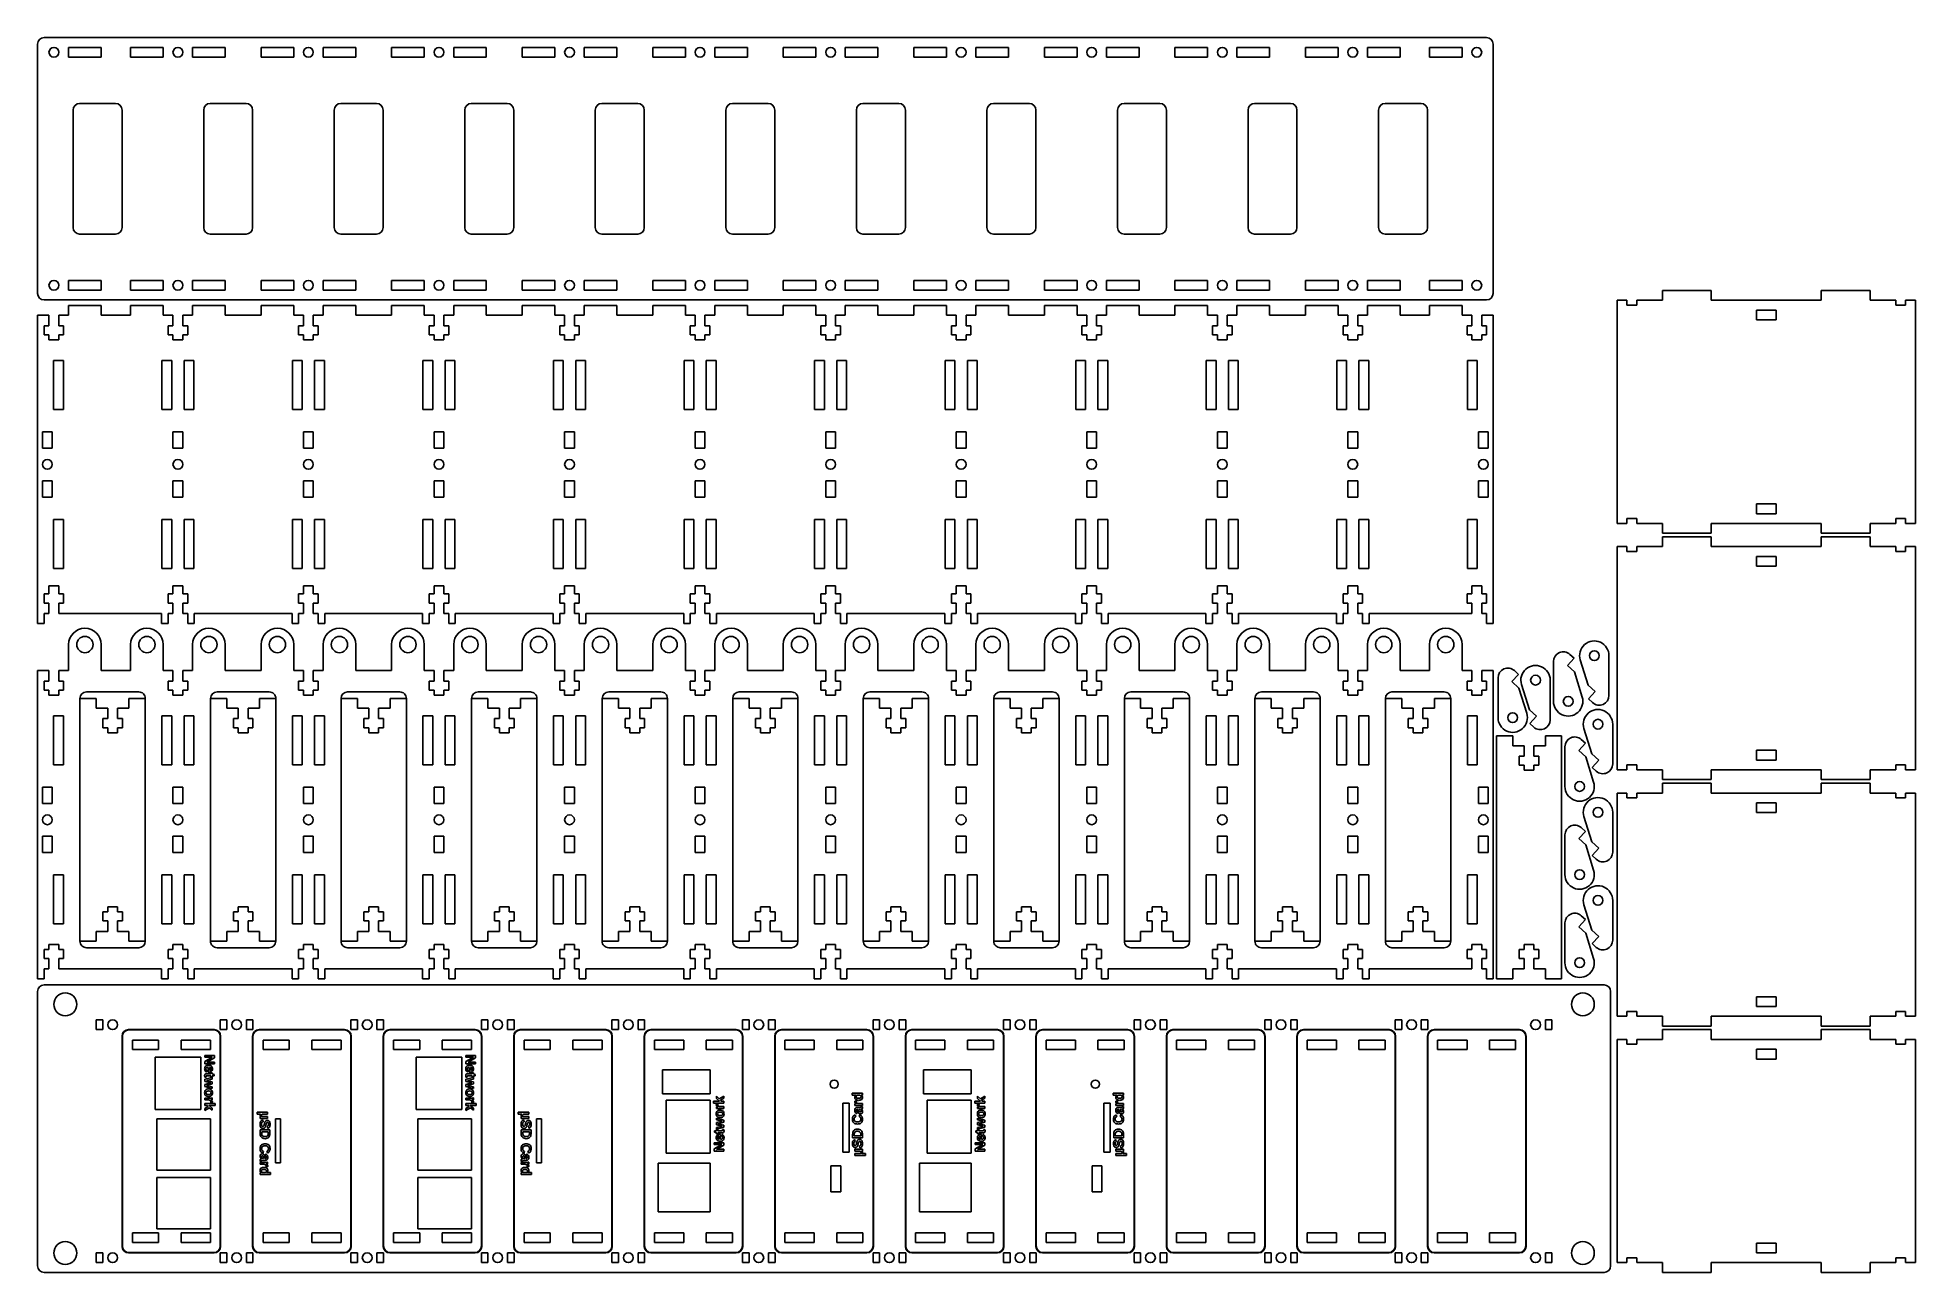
# Model space of a CAD drawing. Header units: millimetres. Extents: x 0 to 575, y 0 to 378.
import ezdxf

# ---------------------------------------------------------------- set-up
doc = ezdxf.new("R2010")
doc.units = ezdxf.units.MM
doc.layers.get('0').update_dxf_attribs({"color": 178, "true_color": 0x000000})
for name, color, linetype, true_color in [('cutout', 1, 'Continuous', 0xff0000), ('inner-cutout', 5, 'Continuous', 0x0000ff), ('outer-cutout', 6, 'Continuous', 0xff00ff), ('text', 3, 'Continuous', 0x00ff00)]:
    doc.layers.add(name, color=color, linetype=linetype, true_color=true_color)

msp = doc.modelspace()

# ---------------------------------------------------------------- linework, layer by layer
for p, q in [((0, 300), (0, 376.4)), ((2, 378.4), (444, 378.4)), ((446, 300), (446, 376.4)), ((512.85, 300.9), (497.85, 300.9)), ((497.85, 297.9), (497.85, 300.9)), ((512.85, 297.9), (512.85, 300.9)), ((561.55, 300.9), (546.55, 300.9)), ((546.55, 297.9), (546.55, 300.9)), ((561.55, 297.9), (561.55, 300.9)), ((2, 298), (444, 298)), ((9.5, 293.3), (9.5, 296.3)), ((9.5, 296.3), (19.5, 296.3)), ((19.5, 293.3), (19.5, 296.3)), ((28.5, 296.3), (38.5, 296.3)), ((28.5, 293.3), (28.5, 296.3)), ((38.5, 293.3), (38.5, 296.3)), ((47.5, 293.3), (47.5, 296.3)), ((47.5, 296.3), (57.5, 296.3)), ((57.5, 293.3), (57.5, 296.3)), ((68.5, 296.3), (78.5, 296.3)), ((68.5, 293.3), (68.5, 296.3)), ((78.5, 293.3), (78.5, 296.3)), ((87.5, 293.3), (87.5, 296.3)), ((87.5, 296.3), (97.5, 296.3)), ((97.5, 293.3), (97.5, 296.3)), ((108.5, 296.3), (118.5, 296.3)), ((108.5, 293.3), (108.5, 296.3)), ((118.5, 293.3), (118.5, 296.3)), ((127.5, 293.3), (127.5, 296.3)), ((127.5, 296.3), (137.5, 296.3)), ((137.5, 293.3), (137.5, 296.3)), ((148.5, 296.3), (158.5, 296.3)), ((148.5, 293.3), (148.5, 296.3)), ((158.5, 293.3), (158.5, 296.3)), ((167.5, 293.3), (167.5, 296.3)), ((167.5, 296.3), (177.5, 296.3)), ((177.5, 293.3), (177.5, 296.3)), ((188.5, 296.3), (198.5, 296.3)), ((188.5, 293.3), (188.5, 296.3)), ((198.5, 293.3), (198.5, 296.3)), ((207.5, 293.3), (207.5, 296.3)), ((207.5, 296.3), (217.5, 296.3)), ((217.5, 293.3), (217.5, 296.3)), ((228.5, 296.3), (238.5, 296.3)), ((228.5, 293.3), (228.5, 296.3)), ((238.5, 293.3), (238.5, 296.3)), ((247.5, 293.3), (247.5, 296.3)), ((247.5, 296.3), (257.5, 296.3)), ((257.5, 293.3), (257.5, 296.3)), ((268.5, 296.3), (278.5, 296.3)), ((268.5, 293.3), (268.5, 296.3)), ((278.5, 293.3), (278.5, 296.3)), ((287.5, 293.3), (287.5, 296.3)), ((287.5, 296.3), (297.5, 296.3)), ((297.5, 293.3), (297.5, 296.3)), ((308.5, 296.3), (318.5, 296.3)), ((308.5, 293.3), (308.5, 296.3)), ((318.5, 293.3), (318.5, 296.3)), ((327.5, 293.3), (327.5, 296.3)), ((327.5, 296.3), (337.5, 296.3)), ((337.5, 293.3), (337.5, 296.3)), ((348.5, 296.3), (358.5, 296.3)), ((348.5, 293.3), (348.5, 296.3)), ((358.5, 293.3), (358.5, 296.3)), ((367.5, 293.3), (367.5, 296.3)), ((367.5, 296.3), (377.5, 296.3)), ((377.5, 293.3), (377.5, 296.3)), ((388.5, 296.3), (398.5, 296.3)), ((388.5, 293.3), (388.5, 296.3)), ((398.5, 293.3), (398.5, 296.3)), ((407.5, 293.3), (407.5, 296.3)), ((407.5, 296.3), (417.5, 296.3)), ((417.5, 293.3), (417.5, 296.3)), ((426.5, 296.3), (436.5, 296.3)), ((426.5, 293.3), (426.5, 296.3)), ((436.5, 293.3), (436.5, 296.3)), ((484, 297.9), (484, 229.5)), ((487, 297.9), (484, 297.9)), ((487, 297.9), (487, 296.4)), ((487, 296.4), (490, 296.4)), ((497.85, 297.9), (490, 297.9)), ((490, 296.4), (490, 297.9)), ((546.55, 297.9), (512.85, 297.9)), ((569.4, 297.9), (561.55, 297.9)), ((569.4, 297.9), (569.4, 296.4)), ((569.4, 296.4), (572.4, 296.4)), ((575.4, 297.9), (572.4, 297.9)), ((572.4, 296.4), (572.4, 297.9)), ((575.4, 229.5), (575.4, 297.9)), ((0, 293.3), (0, 198.9)), ((3.5, 293.3), (0, 293.3)), ((2, 290.1), (2, 287.3)), ((3.5, 290.1), (2, 290.1)), ((3.5, 293.3), (3.5, 290.1)), ((6.5, 290.1), (6.5, 293.3)), ((6.5, 293.3), (9.5, 293.3)), ((8, 290.1), (6.5, 290.1)), ((8, 287.3), (8, 290.1)), ((19.5, 293.3), (28.5, 293.3)), ((38.5, 293.3), (41.5, 293.3)), ((41.5, 290.1), (40, 290.1)), ((40, 290.1), (40, 287.3)), ((41.5, 293.3), (41.5, 290.1)), ((44.5, 290.1), (44.5, 293.3)), ((44.5, 293.3), (47.5, 293.3)), ((46, 290.1), (44.5, 290.1)), ((46, 287.3), (46, 290.1)), ((57.5, 293.3), (68.5, 293.3)), ((78.5, 293.3), (81.5, 293.3)), ((81.5, 290.1), (80, 290.1)), ((80, 290.1), (80, 287.3)), ((81.5, 293.3), (81.5, 290.1)), ((84.5, 290.1), (84.5, 293.3)), ((84.5, 293.3), (87.5, 293.3)), ((86, 290.1), (84.5, 290.1)), ((86, 287.3), (86, 290.1)), ((97.5, 293.3), (108.5, 293.3)), ((118.5, 293.3), (121.5, 293.3)), ((121.5, 290.1), (120, 290.1)), ((120, 290.1), (120, 287.3)), ((121.5, 293.3), (121.5, 290.1)), ((124.5, 290.1), (124.5, 293.3)), ((124.5, 293.3), (127.5, 293.3)), ((126, 290.1), (124.5, 290.1)), ((126, 287.3), (126, 290.1)), ((137.5, 293.3), (148.5, 293.3)), ((158.5, 293.3), (161.5, 293.3)), ((161.5, 290.1), (160, 290.1)), ((160, 290.1), (160, 287.3)), ((161.5, 293.3), (161.5, 290.1)), ((164.5, 290.1), (164.5, 293.3)), ((164.5, 293.3), (167.5, 293.3)), ((166, 290.1), (164.5, 290.1)), ((166, 287.3), (166, 290.1)), ((177.5, 293.3), (188.5, 293.3)), ((198.5, 293.3), (201.5, 293.3)), ((201.5, 290.1), (200, 290.1)), ((200, 290.1), (200, 287.3)), ((201.5, 293.3), (201.5, 290.1)), ((204.5, 290.1), (204.5, 293.3)), ((204.5, 293.3), (207.5, 293.3)), ((206, 290.1), (204.5, 290.1)), ((206, 287.3), (206, 290.1)), ((217.5, 293.3), (228.5, 293.3)), ((238.5, 293.3), (241.5, 293.3)), ((241.5, 290.1), (240, 290.1)), ((240, 290.1), (240, 287.3)), ((241.5, 293.3), (241.5, 290.1)), ((244.5, 290.1), (244.5, 293.3)), ((244.5, 293.3), (247.5, 293.3)), ((246, 290.1), (244.5, 290.1)), ((246, 287.3), (246, 290.1)), ((257.5, 293.3), (268.5, 293.3)), ((278.5, 293.3), (281.5, 293.3)), ((281.5, 290.1), (280, 290.1)), ((280, 290.1), (280, 287.3)), ((281.5, 293.3), (281.5, 290.1)), ((284.5, 290.1), (284.5, 293.3)), ((284.5, 293.3), (287.5, 293.3)), ((286, 290.1), (284.5, 290.1)), ((286, 287.3), (286, 290.1)), ((297.5, 293.3), (308.5, 293.3)), ((318.5, 293.3), (321.5, 293.3)), ((321.5, 290.1), (320, 290.1)), ((320, 290.1), (320, 287.3)), ((321.5, 293.3), (321.5, 290.1)), ((324.5, 290.1), (324.5, 293.3)), ((324.5, 293.3), (327.5, 293.3)), ((326, 290.1), (324.5, 290.1)), ((326, 287.3), (326, 290.1)), ((337.5, 293.3), (348.5, 293.3)), ((358.5, 293.3), (361.5, 293.3)), ((361.5, 290.1), (360, 290.1)), ((360, 290.1), (360, 287.3)), ((361.5, 293.3), (361.5, 290.1)), ((364.5, 290.1), (364.5, 293.3)), ((364.5, 293.3), (367.5, 293.3)), ((366, 290.1), (364.5, 290.1)), ((366, 287.3), (366, 290.1)), ((377.5, 293.3), (388.5, 293.3)), ((398.5, 293.3), (401.5, 293.3)), ((401.5, 290.1), (400, 290.1)), ((400, 290.1), (400, 287.3)), ((401.5, 293.3), (401.5, 290.1)), ((404.5, 290.1), (404.5, 293.3)), ((404.5, 293.3), (407.5, 293.3)), ((406, 290.1), (404.5, 290.1)), ((406, 287.3), (406, 290.1)), ((417.5, 293.3), (426.5, 293.3)), ((436.5, 293.3), (439.5, 293.3)), ((439.5, 290.1), (438, 290.1)), ((438, 290.1), (438, 287.3)), ((439.5, 293.3), (439.5, 290.1)), ((442.5, 290.1), (442.5, 293.3)), ((446, 293.3), (442.5, 293.3)), ((444, 290.1), (442.5, 290.1)), ((444, 287.3), (444, 290.1)), ((446, 201.9), (446, 293.3)), ((2, 287.3), (3.5, 287.3)), ((3.5, 287.3), (3.5, 285.8)), ((3.5, 285.8), (6.5, 285.8)), ((6.5, 285.8), (6.5, 287.3)), ((6.5, 287.3), (8, 287.3)), ((40, 287.3), (41.5, 287.3)), ((41.5, 287.3), (41.5, 285.8)), ((41.5, 285.8), (44.5, 285.8)), ((44.5, 287.3), (46, 287.3)), ((44.5, 285.8), (44.5, 287.3)), ((80, 287.3), (81.5, 287.3)), ((81.5, 287.3), (81.5, 285.8)), ((81.5, 285.8), (84.5, 285.8)), ((84.5, 287.3), (86, 287.3)), ((84.5, 285.8), (84.5, 287.3)), ((120, 287.3), (121.5, 287.3)), ((121.5, 287.3), (121.5, 285.8)), ((121.5, 285.8), (124.5, 285.8)), ((124.5, 287.3), (126, 287.3)), ((124.5, 285.8), (124.5, 287.3)), ((160, 287.3), (161.5, 287.3)), ((161.5, 287.3), (161.5, 285.8)), ((161.5, 285.8), (164.5, 285.8)), ((164.5, 287.3), (166, 287.3)), ((164.5, 285.8), (164.5, 287.3)), ((200, 287.3), (201.5, 287.3)), ((201.5, 287.3), (201.5, 285.8)), ((201.5, 285.8), (204.5, 285.8)), ((204.5, 287.3), (206, 287.3)), ((204.5, 285.8), (204.5, 287.3)), ((240, 287.3), (241.5, 287.3)), ((241.5, 287.3), (241.5, 285.8)), ((241.5, 285.8), (244.5, 285.8)), ((244.5, 287.3), (246, 287.3)), ((244.5, 285.8), (244.5, 287.3)), ((280, 287.3), (281.5, 287.3)), ((281.5, 287.3), (281.5, 285.8)), ((281.5, 285.8), (284.5, 285.8)), ((284.5, 287.3), (286, 287.3)), ((284.5, 285.8), (284.5, 287.3)), ((320, 287.3), (321.5, 287.3)), ((321.5, 287.3), (321.5, 285.8)), ((321.5, 285.8), (324.5, 285.8)), ((324.5, 287.3), (326, 287.3)), ((324.5, 285.8), (324.5, 287.3)), ((360, 287.3), (361.5, 287.3)), ((361.5, 287.3), (361.5, 285.8)), ((361.5, 285.8), (364.5, 285.8)), ((364.5, 287.3), (366, 287.3)), ((364.5, 285.8), (364.5, 287.3)), ((400, 287.3), (401.5, 287.3)), ((401.5, 287.3), (401.5, 285.8)), ((401.5, 285.8), (404.5, 285.8)), ((404.5, 287.3), (406, 287.3)), ((404.5, 285.8), (404.5, 287.3)), ((438, 287.3), (439.5, 287.3)), ((439.5, 287.3), (439.5, 285.8)), ((439.5, 285.8), (442.5, 285.8)), ((442.5, 287.3), (444, 287.3)), ((442.5, 285.8), (442.5, 287.3)), ((490, 231), (487, 231)), ((487, 231), (487, 229.5)), ((490, 229.5), (490, 231)), ((572.4, 231), (569.4, 231)), ((569.4, 231), (569.4, 229.5)), ((572.4, 229.5), (572.4, 231)), ((484, 229.5), (487, 229.5)), ((490, 229.5), (497.85, 229.5)), ((497.85, 226.5), (497.85, 229.5)), ((497.85, 226.5), (512.85, 226.5)), ((512.85, 225.4), (497.85, 225.4)), ((497.85, 222.4), (497.85, 225.4)), ((512.85, 229.5), (546.55, 229.5)), ((512.85, 226.5), (512.85, 229.5)), ((512.85, 222.4), (512.85, 225.4)), ((546.55, 226.5), (546.55, 229.5)), ((546.55, 226.5), (561.55, 226.5)), ((561.55, 225.4), (546.55, 225.4)), ((546.55, 222.4), (546.55, 225.4)), ((561.55, 229.5), (569.4, 229.5)), ((561.55, 226.5), (561.55, 229.5)), ((561.55, 222.4), (561.55, 225.4)), ((572.4, 229.5), (575.4, 229.5)), ((484, 222.4), (484, 154)), ((487, 222.4), (484, 222.4)), ((487, 222.4), (487, 220.9)), ((487, 220.9), (490, 220.9)), ((497.85, 222.4), (490, 222.4)), ((490, 220.9), (490, 222.4)), ((546.55, 222.4), (512.85, 222.4)), ((569.4, 222.4), (561.55, 222.4)), ((569.4, 222.4), (569.4, 220.9)), ((569.4, 220.9), (572.4, 220.9)), ((575.4, 222.4), (572.4, 222.4)), ((572.4, 220.9), (572.4, 222.4)), ((575.4, 154), (575.4, 222.4)), ((2, 207.9), (2, 205.1)), ((3.5, 207.9), (2, 207.9)), ((6.5, 210.4), (3.5, 210.4)), ((3.5, 210.4), (3.5, 207.9)), ((6.5, 207.9), (6.5, 210.4)), ((8, 207.9), (6.5, 207.9)), ((8, 205.1), (8, 207.9)), ((40, 207.9), (40, 205.1)), ((41.5, 207.9), (40, 207.9)), ((44.5, 210.4), (41.5, 210.4)), ((41.5, 210.4), (41.5, 207.9)), ((44.5, 207.9), (44.5, 210.4)), ((46, 207.9), (44.5, 207.9)), ((46, 205.1), (46, 207.9)), ((80, 207.9), (80, 205.1)), ((81.5, 207.9), (80, 207.9)), ((84.5, 210.4), (81.5, 210.4)), ((81.5, 210.4), (81.5, 207.9)), ((84.5, 207.9), (84.5, 210.4)), ((86, 207.9), (84.5, 207.9)), ((86, 205.1), (86, 207.9)), ((120, 207.9), (120, 205.1)), ((121.5, 207.9), (120, 207.9)), ((124.5, 210.4), (121.5, 210.4)), ((121.5, 210.4), (121.5, 207.9)), ((124.5, 207.9), (124.5, 210.4)), ((126, 207.9), (124.5, 207.9)), ((126, 205.1), (126, 207.9)), ((160, 207.9), (160, 205.1)), ((161.5, 207.9), (160, 207.9)), ((164.5, 210.4), (161.5, 210.4)), ((161.5, 210.4), (161.5, 207.9)), ((164.5, 207.9), (164.5, 210.4)), ((166, 207.9), (164.5, 207.9)), ((166, 205.1), (166, 207.9)), ((200, 207.9), (200, 205.1)), ((201.5, 207.9), (200, 207.9)), ((204.5, 210.4), (201.5, 210.4)), ((201.5, 210.4), (201.5, 207.9)), ((204.5, 207.9), (204.5, 210.4)), ((206, 207.9), (204.5, 207.9)), ((206, 205.1), (206, 207.9)), ((240, 207.9), (240, 205.1)), ((241.5, 207.9), (240, 207.9)), ((244.5, 210.4), (241.5, 210.4)), ((241.5, 210.4), (241.5, 207.9)), ((244.5, 207.9), (244.5, 210.4)), ((246, 207.9), (244.5, 207.9)), ((246, 205.1), (246, 207.9)), ((280, 207.9), (280, 205.1)), ((281.5, 207.9), (280, 207.9)), ((284.5, 210.4), (281.5, 210.4)), ((281.5, 210.4), (281.5, 207.9)), ((284.5, 207.9), (284.5, 210.4)), ((286, 207.9), (284.5, 207.9)), ((286, 205.1), (286, 207.9)), ((320, 207.9), (320, 205.1)), ((321.5, 207.9), (320, 207.9)), ((324.5, 210.4), (321.5, 210.4)), ((321.5, 210.4), (321.5, 207.9)), ((324.5, 207.9), (324.5, 210.4)), ((326, 207.9), (324.5, 207.9)), ((326, 205.1), (326, 207.9)), ((360, 207.9), (360, 205.1)), ((361.5, 207.9), (360, 207.9)), ((364.5, 210.4), (361.5, 210.4)), ((361.5, 210.4), (361.5, 207.9)), ((364.5, 207.9), (364.5, 210.4)), ((366, 207.9), (364.5, 207.9)), ((366, 205.1), (366, 207.9)), ((400, 207.9), (400, 205.1)), ((401.5, 207.9), (400, 207.9)), ((404.5, 210.4), (401.5, 210.4)), ((401.5, 210.4), (401.5, 207.9)), ((404.5, 207.9), (404.5, 210.4)), ((406, 207.9), (404.5, 207.9)), ((406, 205.1), (406, 207.9)), ((438, 207.9), (438, 205.1)), ((439.5, 207.9), (438, 207.9)), ((442.5, 210.4), (439.5, 210.4)), ((439.5, 210.4), (439.5, 207.9)), ((442.5, 207.9), (442.5, 210.4)), ((444, 207.9), (442.5, 207.9)), ((444, 205.1), (444, 207.9)), ((2, 205.1), (3.5, 205.1)), ((2, 198.9), (2, 201.9)), ((2, 201.9), (3.5, 201.9)), ((3.5, 205.1), (3.5, 201.9)), ((6.5, 201.9), (6.5, 205.1)), ((6.5, 205.1), (8, 205.1)), ((6.5, 201.9), (38, 201.9)), ((38, 201.9), (38, 198.9)), ((40, 205.1), (41.5, 205.1)), ((40, 198.9), (40, 201.9)), ((40, 201.9), (41.5, 201.9)), ((41.5, 205.1), (41.5, 201.9)), ((44.5, 205.1), (46, 205.1)), ((44.5, 201.9), (44.5, 205.1)), ((44.5, 201.9), (46, 201.9)), ((46, 201.9), (46, 198.9)), ((48, 198.9), (48, 201.9)), ((48, 201.9), (78, 201.9)), ((78, 201.9), (78, 198.9)), ((80, 205.1), (81.5, 205.1)), ((80, 198.9), (80, 201.9)), ((80, 201.9), (81.5, 201.9)), ((81.5, 205.1), (81.5, 201.9)), ((84.5, 205.1), (86, 205.1)), ((84.5, 201.9), (84.5, 205.1)), ((84.5, 201.9), (86, 201.9)), ((86, 201.9), (86, 198.9)), ((88, 198.9), (88, 201.9)), ((88, 201.9), (118, 201.9)), ((118, 201.9), (118, 198.9)), ((120, 205.1), (121.5, 205.1)), ((120, 198.9), (120, 201.9)), ((120, 201.9), (121.5, 201.9)), ((121.5, 205.1), (121.5, 201.9)), ((124.5, 205.1), (126, 205.1)), ((124.5, 201.9), (124.5, 205.1)), ((124.5, 201.9), (126, 201.9)), ((126, 201.9), (126, 198.9)), ((128, 198.9), (128, 201.9)), ((128, 201.9), (158, 201.9)), ((158, 201.9), (158, 198.9)), ((160, 205.1), (161.5, 205.1)), ((160, 198.9), (160, 201.9)), ((160, 201.9), (161.5, 201.9)), ((161.5, 205.1), (161.5, 201.9)), ((164.5, 205.1), (166, 205.1)), ((164.5, 201.9), (164.5, 205.1)), ((164.5, 201.9), (166, 201.9)), ((166, 201.9), (166, 198.9)), ((168, 198.9), (168, 201.9)), ((168, 201.9), (198, 201.9)), ((198, 201.9), (198, 198.9)), ((200, 205.1), (201.5, 205.1)), ((200, 198.9), (200, 201.9)), ((200, 201.9), (201.5, 201.9)), ((201.5, 205.1), (201.5, 201.9)), ((204.5, 205.1), (206, 205.1)), ((204.5, 201.9), (204.5, 205.1)), ((204.5, 201.9), (206, 201.9)), ((206, 201.9), (206, 198.9)), ((208, 198.9), (208, 201.9)), ((208, 201.9), (238, 201.9)), ((238, 201.9), (238, 198.9)), ((240, 205.1), (241.5, 205.1)), ((240, 198.9), (240, 201.9)), ((240, 201.9), (241.5, 201.9)), ((241.5, 205.1), (241.5, 201.9)), ((244.5, 205.1), (246, 205.1)), ((244.5, 201.9), (244.5, 205.1)), ((244.5, 201.9), (246, 201.9)), ((246, 201.9), (246, 198.9)), ((248, 198.9), (248, 201.9)), ((248, 201.9), (278, 201.9)), ((278, 201.9), (278, 198.9)), ((280, 205.1), (281.5, 205.1)), ((280, 198.9), (280, 201.9)), ((280, 201.9), (281.5, 201.9)), ((281.5, 205.1), (281.5, 201.9)), ((284.5, 205.1), (286, 205.1)), ((284.5, 201.9), (284.5, 205.1)), ((284.5, 201.9), (286, 201.9)), ((286, 201.9), (286, 198.9)), ((288, 198.9), (288, 201.9)), ((288, 201.9), (318, 201.9)), ((318, 201.9), (318, 198.9)), ((320, 205.1), (321.5, 205.1)), ((320, 198.9), (320, 201.9)), ((320, 201.9), (321.5, 201.9)), ((321.5, 205.1), (321.5, 201.9)), ((324.5, 205.1), (326, 205.1)), ((324.5, 201.9), (324.5, 205.1)), ((324.5, 201.9), (326, 201.9)), ((326, 201.9), (326, 198.9)), ((328, 198.9), (328, 201.9)), ((328, 201.9), (358, 201.9)), ((358, 201.9), (358, 198.9)), ((360, 205.1), (361.5, 205.1)), ((360, 198.9), (360, 201.9)), ((360, 201.9), (361.5, 201.9)), ((361.5, 205.1), (361.5, 201.9)), ((364.5, 205.1), (366, 205.1)), ((364.5, 201.9), (364.5, 205.1)), ((364.5, 201.9), (366, 201.9)), ((366, 201.9), (366, 198.9)), ((368, 198.9), (368, 201.9)), ((368, 201.9), (398, 201.9)), ((398, 201.9), (398, 198.9)), ((400, 205.1), (401.5, 205.1)), ((400, 198.9), (400, 201.9)), ((400, 201.9), (401.5, 201.9)), ((401.5, 205.1), (401.5, 201.9)), ((404.5, 205.1), (406, 205.1)), ((404.5, 201.9), (404.5, 205.1)), ((404.5, 201.9), (406, 201.9)), ((406, 201.9), (406, 198.9)), ((408, 198.9), (408, 201.9)), ((408, 201.9), (439.5, 201.9)), ((438, 205.1), (439.5, 205.1)), ((439.5, 205.1), (439.5, 201.9)), ((442.5, 205.1), (444, 205.1)), ((442.5, 201.9), (442.5, 205.1)), ((442.5, 201.9), (444, 201.9)), ((444, 201.9), (444, 198.9)), ((446, 198.9), (446, 201.9)), ((0, 198.9), (2, 198.9)), ((38, 198.9), (40, 198.9)), ((46, 198.9), (48, 198.9)), ((78, 198.9), (80, 198.9)), ((86, 198.9), (88, 198.9)), ((118, 198.9), (120, 198.9)), ((126, 198.9), (128, 198.9)), ((158, 198.9), (160, 198.9)), ((166, 198.9), (168, 198.9)), ((198, 198.9), (200, 198.9)), ((206, 198.9), (208, 198.9)), ((238, 198.9), (240, 198.9)), ((246, 198.9), (248, 198.9)), ((278, 198.9), (280, 198.9)), ((286, 198.9), (288, 198.9)), ((318, 198.9), (320, 198.9)), ((326, 198.9), (328, 198.9)), ((358, 198.9), (360, 198.9)), ((366, 198.9), (368, 198.9)), ((398, 198.9), (400, 198.9)), ((406, 198.9), (408, 198.9)), ((444, 198.9), (446, 198.9)), ((9.5, 184.4), (9.5, 192.4)), ((19.5, 184.4), (19.5, 192.4)), ((28.5, 184.4), (28.5, 192.4)), ((38.5, 184.4), (38.5, 192.4)), ((47.5, 184.4), (47.5, 192.4)), ((57.5, 184.4), (57.5, 192.4)), ((68.5, 184.4), (68.5, 192.4)), ((78.5, 184.4), (78.5, 192.4)), ((87.5, 184.4), (87.5, 192.4)), ((97.5, 184.4), (97.5, 192.4)), ((108.5, 184.4), (108.5, 192.4)), ((118.5, 184.4), (118.5, 192.4)), ((127.5, 184.4), (127.5, 192.4)), ((137.5, 184.4), (137.5, 192.4)), ((148.5, 184.4), (148.5, 192.4)), ((158.5, 184.4), (158.5, 192.4)), ((167.5, 184.4), (167.5, 192.4)), ((177.5, 184.4), (177.5, 192.4)), ((188.5, 184.4), (188.5, 192.4)), ((198.5, 184.4), (198.5, 192.4)), ((207.5, 184.4), (207.5, 192.4)), ((217.5, 184.4), (217.5, 192.4)), ((228.5, 184.4), (228.5, 192.4)), ((238.5, 184.4), (238.5, 192.4)), ((247.5, 184.4), (247.5, 192.4)), ((257.5, 184.4), (257.5, 192.4)), ((268.5, 184.4), (268.5, 192.4)), ((278.5, 184.4), (278.5, 192.4)), ((287.5, 184.4), (287.5, 192.4)), ((297.5, 184.4), (297.5, 192.4)), ((308.5, 184.4), (308.5, 192.4)), ((318.5, 184.4), (318.5, 192.4)), ((327.5, 184.4), (327.5, 192.4)), ((337.5, 184.4), (337.5, 192.4)), ((348.5, 184.4), (348.5, 192.4)), ((358.5, 184.4), (358.5, 192.4)), ((367.5, 184.4), (367.5, 192.4)), ((377.5, 184.4), (377.5, 192.4)), ((388.5, 184.4), (388.5, 192.4)), ((398.5, 184.4), (398.5, 192.4)), ((407.5, 184.4), (407.5, 192.4)), ((417.5, 184.4), (417.5, 192.4)), ((426.5, 184.4), (426.5, 192.4)), ((436.5, 184.4), (436.5, 192.4)), ((0, 184.4), (0, 90)), ((3.5, 184.4), (0, 184.4)), ((3.5, 184.4), (3.5, 181.2)), ((6.5, 181.2), (6.5, 184.4)), ((6.5, 184.4), (9.5, 184.4)), ((19.5, 184.4), (28.5, 184.4)), ((38.5, 184.4), (41.5, 184.4)), ((41.5, 184.4), (41.5, 181.2)), ((44.5, 181.2), (44.5, 184.4)), ((44.5, 184.4), (47.5, 184.4)), ((57.5, 184.4), (68.5, 184.4)), ((78.5, 184.4), (81.5, 184.4)), ((81.5, 184.4), (81.5, 181.2)), ((84.5, 181.2), (84.5, 184.4)), ((84.5, 184.4), (87.5, 184.4)), ((97.5, 184.4), (108.5, 184.4)), ((118.5, 184.4), (121.5, 184.4)), ((121.5, 184.4), (121.5, 181.2)), ((124.5, 181.2), (124.5, 184.4)), ((124.5, 184.4), (127.5, 184.4)), ((137.5, 184.4), (148.5, 184.4)), ((158.5, 184.4), (161.5, 184.4)), ((161.5, 184.4), (161.5, 181.2)), ((164.5, 181.2), (164.5, 184.4)), ((164.5, 184.4), (167.5, 184.4)), ((177.5, 184.4), (188.5, 184.4)), ((198.5, 184.4), (201.5, 184.4)), ((201.5, 184.4), (201.5, 181.2)), ((204.5, 181.2), (204.5, 184.4)), ((204.5, 184.4), (207.5, 184.4)), ((217.5, 184.4), (228.5, 184.4)), ((238.5, 184.4), (241.5, 184.4)), ((241.5, 184.4), (241.5, 181.2)), ((244.5, 181.2), (244.5, 184.4)), ((244.5, 184.4), (247.5, 184.4)), ((257.5, 184.4), (268.5, 184.4)), ((278.5, 184.4), (281.5, 184.4)), ((281.5, 184.4), (281.5, 181.2)), ((284.5, 181.2), (284.5, 184.4)), ((284.5, 184.4), (287.5, 184.4)), ((297.5, 184.4), (308.5, 184.4)), ((318.5, 184.4), (321.5, 184.4)), ((321.5, 184.4), (321.5, 181.2)), ((324.5, 181.2), (324.5, 184.4)), ((324.5, 184.4), (327.5, 184.4)), ((337.5, 184.4), (348.5, 184.4)), ((358.5, 184.4), (361.5, 184.4)), ((361.5, 184.4), (361.5, 181.2)), ((364.5, 181.2), (364.5, 184.4)), ((364.5, 184.4), (367.5, 184.4)), ((377.5, 184.4), (388.5, 184.4)), ((398.5, 184.4), (401.5, 184.4)), ((401.5, 184.4), (401.5, 181.2)), ((404.5, 181.2), (404.5, 184.4)), ((404.5, 184.4), (407.5, 184.4)), ((417.5, 184.4), (426.5, 184.4)), ((436.5, 184.4), (439.5, 184.4)), ((439.5, 184.4), (439.5, 181.2)), ((442.5, 181.2), (442.5, 184.4)), ((446, 184.4), (442.5, 184.4)), ((446, 93), (446, 184.4)), ((452.52, 184.4), (453.78, 183.25)), ((464.5, 187.18), (464.5, 175)), ((470.78, 188.25), (468.76, 186.03)), ((468.76, 186.03), (470.9, 184.08)), ((469.52, 189.4), (470.78, 188.25)), ((475.1, 179.92), (472.7, 187.67)), ((481.5, 176.82), (481.5, 189)), ((2, 181.2), (2, 178.4)), ((3.5, 181.2), (2, 181.2)), ((2, 178.4), (3.5, 178.4)), ((3.5, 178.4), (3.5, 176.9)), ((8, 181.2), (6.5, 181.2)), ((6.5, 176.9), (6.5, 178.4)), ((6.5, 178.4), (8, 178.4)), ((8, 178.4), (8, 181.2)), ((41.5, 181.2), (40, 181.2)), ((40, 181.2), (40, 178.4)), ((40, 178.4), (41.5, 178.4)), ((41.5, 178.4), (41.5, 176.9)), ((46, 181.2), (44.5, 181.2)), ((44.5, 178.4), (46, 178.4)), ((44.5, 176.9), (44.5, 178.4)), ((46, 178.4), (46, 181.2)), ((81.5, 181.2), (80, 181.2)), ((80, 181.2), (80, 178.4)), ((80, 178.4), (81.5, 178.4)), ((81.5, 178.4), (81.5, 176.9)), ((86, 181.2), (84.5, 181.2)), ((84.5, 178.4), (86, 178.4)), ((84.5, 176.9), (84.5, 178.4)), ((86, 178.4), (86, 181.2)), ((121.5, 181.2), (120, 181.2)), ((120, 181.2), (120, 178.4)), ((120, 178.4), (121.5, 178.4)), ((121.5, 178.4), (121.5, 176.9)), ((126, 181.2), (124.5, 181.2)), ((124.5, 178.4), (126, 178.4)), ((124.5, 176.9), (124.5, 178.4)), ((126, 178.4), (126, 181.2)), ((161.5, 181.2), (160, 181.2)), ((160, 181.2), (160, 178.4)), ((160, 178.4), (161.5, 178.4)), ((161.5, 178.4), (161.5, 176.9)), ((166, 181.2), (164.5, 181.2)), ((164.5, 178.4), (166, 178.4)), ((164.5, 176.9), (164.5, 178.4)), ((166, 178.4), (166, 181.2)), ((201.5, 181.2), (200, 181.2)), ((200, 181.2), (200, 178.4)), ((200, 178.4), (201.5, 178.4)), ((201.5, 178.4), (201.5, 176.9)), ((206, 181.2), (204.5, 181.2)), ((204.5, 178.4), (206, 178.4)), ((204.5, 176.9), (204.5, 178.4)), ((206, 178.4), (206, 181.2)), ((241.5, 181.2), (240, 181.2)), ((240, 181.2), (240, 178.4)), ((240, 178.4), (241.5, 178.4)), ((241.5, 178.4), (241.5, 176.9)), ((246, 181.2), (244.5, 181.2)), ((244.5, 178.4), (246, 178.4)), ((244.5, 176.9), (244.5, 178.4)), ((246, 178.4), (246, 181.2)), ((281.5, 181.2), (280, 181.2)), ((280, 181.2), (280, 178.4)), ((280, 178.4), (281.5, 178.4)), ((281.5, 178.4), (281.5, 176.9)), ((286, 181.2), (284.5, 181.2)), ((284.5, 178.4), (286, 178.4)), ((284.5, 176.9), (284.5, 178.4)), ((286, 178.4), (286, 181.2)), ((321.5, 181.2), (320, 181.2)), ((320, 181.2), (320, 178.4)), ((320, 178.4), (321.5, 178.4)), ((321.5, 178.4), (321.5, 176.9)), ((326, 181.2), (324.5, 181.2)), ((324.5, 178.4), (326, 178.4)), ((324.5, 176.9), (324.5, 178.4)), ((326, 178.4), (326, 181.2)), ((361.5, 181.2), (360, 181.2)), ((360, 181.2), (360, 178.4)), ((360, 178.4), (361.5, 178.4)), ((361.5, 178.4), (361.5, 176.9)), ((366, 181.2), (364.5, 181.2)), ((364.5, 178.4), (366, 178.4)), ((364.5, 176.9), (364.5, 178.4)), ((366, 178.4), (366, 181.2)), ((401.5, 181.2), (400, 181.2)), ((400, 181.2), (400, 178.4)), ((400, 178.4), (401.5, 178.4)), ((401.5, 178.4), (401.5, 176.9)), ((406, 181.2), (404.5, 181.2)), ((404.5, 178.4), (406, 178.4)), ((404.5, 176.9), (404.5, 178.4)), ((406, 178.4), (406, 181.2)), ((439.5, 181.2), (438, 181.2)), ((438, 181.2), (438, 178.4)), ((438, 178.4), (439.5, 178.4)), ((439.5, 178.4), (439.5, 176.9)), ((444, 181.2), (442.5, 181.2)), ((442.5, 178.4), (444, 178.4)), ((442.5, 176.9), (442.5, 178.4)), ((444, 178.4), (444, 181.2)), ((447.5, 182.18), (447.5, 170)), ((453.78, 183.25), (451.76, 181.03)), ((451.76, 181.03), (453.9, 179.08)), ((453.9, 179.08), (456.3, 171.33)), ((457.1, 172.42), (454.7, 180.17)), ((463.5, 169.32), (463.5, 181.5)), ((470.9, 184.08), (473.3, 176.33)), ((477.24, 177.97), (475.1, 179.92)), ((3.5, 176.9), (6.5, 176.9)), ((41.5, 176.9), (44.5, 176.9)), ((81.5, 176.9), (84.5, 176.9)), ((121.5, 176.9), (124.5, 176.9)), ((161.5, 176.9), (164.5, 176.9)), ((201.5, 176.9), (204.5, 176.9)), ((241.5, 176.9), (244.5, 176.9)), ((281.5, 176.9), (284.5, 176.9)), ((321.5, 176.9), (324.5, 176.9)), ((361.5, 176.9), (364.5, 176.9)), ((401.5, 176.9), (404.5, 176.9)), ((439.5, 176.9), (442.5, 176.9)), ((475.22, 175.75), (477.24, 177.97)), ((476.48, 174.6), (475.22, 175.75)), ((459.24, 170.47), (457.1, 172.42)), ((457.22, 168.25), (459.24, 170.47)), ((458.48, 167.1), (457.22, 168.25)), ((482.63, 155.82), (482.63, 168)), ((452, 164.4), (447, 164.4)), ((447, 164.4), (447, 90)), ((452, 164.4), (452, 161.4)), ((455.5, 161.4), (452, 161.4)), ((455.5, 161.4), (455.5, 158.2)), ((458.5, 158.2), (458.5, 161.4)), ((462, 161.4), (458.5, 161.4)), ((467, 164.4), (462, 164.4)), ((462, 161.4), (462, 164.4)), ((467, 90), (467, 164.4)), ((474.28, 162.16), (472.26, 159.94)), ((473.02, 163.31), (474.28, 162.16)), ((476.23, 158.92), (473.83, 166.67)), ((454, 158.2), (454, 155.4)), ((455.5, 158.2), (454, 158.2)), ((454, 155.4), (455.5, 155.4)), ((455.5, 155.4), (455.5, 153.9)), ((460, 158.2), (458.5, 158.2)), ((458.5, 153.9), (458.5, 155.4)), ((458.5, 155.4), (460, 155.4)), ((460, 155.4), (460, 158.2)), ((468, 161.09), (468, 148.91)), ((472.26, 159.94), (474.4, 157.99)), ((474.4, 157.99), (476.8, 150.24)), ((478.37, 156.97), (476.23, 158.92)), ((476.35, 154.75), (478.37, 156.97)), ((490, 155.5), (487, 155.5)), ((487, 155.5), (487, 154)), ((490, 154), (490, 155.5)), ((572.4, 155.5), (569.4, 155.5)), ((569.4, 155.5), (569.4, 154)), ((572.4, 154), (572.4, 155.5)), ((455.5, 153.9), (458.5, 153.9)), ((477.61, 153.6), (476.35, 154.75)), ((484, 154), (487, 154)), ((490, 154), (497.85, 154)), ((497.85, 151), (497.85, 154)), ((497.85, 151), (512.85, 151)), ((512.85, 149.9), (497.85, 149.9)), ((497.85, 146.9), (497.85, 149.9)), ((512.85, 154), (546.55, 154)), ((512.85, 151), (512.85, 154)), ((512.85, 146.9), (512.85, 149.9)), ((546.55, 151), (546.55, 154)), ((546.55, 151), (561.55, 151)), ((561.55, 149.9), (546.55, 149.9)), ((546.55, 146.9), (546.55, 149.9)), ((561.55, 154), (569.4, 154)), ((561.55, 151), (561.55, 154)), ((561.55, 146.9), (561.55, 149.9)), ((572.4, 154), (575.4, 154)), ((484, 146.9), (484, 78.5)), ((487, 146.9), (484, 146.9)), ((487, 146.9), (487, 145.4)), ((487, 145.4), (490, 145.4)), ((497.85, 146.9), (490, 146.9)), ((490, 145.4), (490, 146.9)), ((546.55, 146.9), (512.85, 146.9)), ((569.4, 146.9), (561.55, 146.9)), ((569.4, 146.9), (569.4, 145.4)), ((569.4, 145.4), (572.4, 145.4)), ((575.4, 146.9), (572.4, 146.9)), ((572.4, 145.4), (572.4, 146.9)), ((575.4, 78.5), (575.4, 146.9)), ((476.23, 131.92), (473.83, 139.67)), ((482.63, 128.82), (482.63, 141)), ((468, 134.09), (468, 121.91)), ((474.28, 135.16), (472.26, 132.94)), ((472.26, 132.94), (474.4, 130.99)), ((473.02, 136.31), (474.28, 135.16)), ((474.4, 130.99), (476.8, 123.24)), ((478.37, 129.97), (476.23, 131.92)), ((476.35, 127.75), (478.37, 129.97)), ((477.61, 126.6), (476.35, 127.75)), ((476.23, 104.92), (473.83, 112.67)), ((482.63, 101.82), (482.63, 114)), ((468, 107.09), (468, 94.91)), ((474.28, 108.16), (472.26, 105.94)), ((472.26, 105.94), (474.4, 103.99)), ((473.02, 109.31), (474.28, 108.16)), ((474.4, 103.99), (476.8, 96.24)), ((478.37, 102.97), (476.23, 104.92)), ((2, 99), (2, 96.2)), ((3.5, 99), (2, 99)), ((6.5, 100.5), (3.5, 100.5)), ((3.5, 100.5), (3.5, 99)), ((6.5, 99), (6.5, 100.5)), ((8, 99), (6.5, 99)), ((8, 96.2), (8, 99)), ((40, 99), (40, 96.2)), ((41.5, 99), (40, 99)), ((44.5, 100.5), (41.5, 100.5)), ((41.5, 100.5), (41.5, 99)), ((44.5, 99), (44.5, 100.5)), ((46, 99), (44.5, 99)), ((46, 96.2), (46, 99)), ((80, 99), (80, 96.2)), ((81.5, 99), (80, 99)), ((84.5, 100.5), (81.5, 100.5)), ((81.5, 100.5), (81.5, 99)), ((84.5, 99), (84.5, 100.5)), ((86, 99), (84.5, 99)), ((86, 96.2), (86, 99)), ((120, 99), (120, 96.2)), ((121.5, 99), (120, 99)), ((124.5, 100.5), (121.5, 100.5)), ((121.5, 100.5), (121.5, 99)), ((124.5, 99), (124.5, 100.5)), ((126, 99), (124.5, 99)), ((126, 96.2), (126, 99)), ((160, 99), (160, 96.2)), ((161.5, 99), (160, 99)), ((164.5, 100.5), (161.5, 100.5)), ((161.5, 100.5), (161.5, 99)), ((164.5, 99), (164.5, 100.5)), ((166, 99), (164.5, 99)), ((166, 96.2), (166, 99)), ((200, 99), (200, 96.2)), ((201.5, 99), (200, 99)), ((204.5, 100.5), (201.5, 100.5)), ((201.5, 100.5), (201.5, 99)), ((204.5, 99), (204.5, 100.5)), ((206, 99), (204.5, 99)), ((206, 96.2), (206, 99)), ((240, 99), (240, 96.2)), ((241.5, 99), (240, 99)), ((244.5, 100.5), (241.5, 100.5)), ((241.5, 100.5), (241.5, 99)), ((244.5, 99), (244.5, 100.5)), ((246, 99), (244.5, 99)), ((246, 96.2), (246, 99)), ((280, 99), (280, 96.2)), ((281.5, 99), (280, 99)), ((284.5, 100.5), (281.5, 100.5)), ((281.5, 100.5), (281.5, 99)), ((284.5, 99), (284.5, 100.5)), ((286, 99), (284.5, 99)), ((286, 96.2), (286, 99)), ((320, 99), (320, 96.2)), ((321.5, 99), (320, 99)), ((324.5, 100.5), (321.5, 100.5)), ((321.5, 100.5), (321.5, 99)), ((324.5, 99), (324.5, 100.5)), ((326, 99), (324.5, 99)), ((326, 96.2), (326, 99)), ((360, 99), (360, 96.2)), ((361.5, 99), (360, 99)), ((364.5, 100.5), (361.5, 100.5)), ((361.5, 100.5), (361.5, 99)), ((364.5, 99), (364.5, 100.5)), ((366, 99), (364.5, 99)), ((366, 96.2), (366, 99)), ((400, 99), (400, 96.2)), ((401.5, 99), (400, 99)), ((404.5, 100.5), (401.5, 100.5)), ((401.5, 100.5), (401.5, 99)), ((404.5, 99), (404.5, 100.5)), ((406, 99), (404.5, 99)), ((406, 96.2), (406, 99)), ((438, 99), (438, 96.2)), ((439.5, 99), (438, 99)), ((442.5, 100.5), (439.5, 100.5)), ((439.5, 100.5), (439.5, 99)), ((442.5, 99), (442.5, 100.5)), ((444, 99), (442.5, 99)), ((444, 96.2), (444, 99)), ((454, 99), (454, 96.2)), ((455.5, 99), (454, 99)), ((458.5, 100.5), (455.5, 100.5)), ((455.5, 100.5), (455.5, 99)), ((458.5, 99), (458.5, 100.5)), ((460, 99), (458.5, 99)), ((460, 96.2), (460, 99)), ((476.35, 100.75), (478.37, 102.97)), ((477.61, 99.6), (476.35, 100.75)), ((2, 96.2), (3.5, 96.2)), ((2, 90), (2, 93)), ((2, 93), (3.5, 93)), ((3.5, 96.2), (3.5, 93)), ((6.5, 93), (6.5, 96.2)), ((6.5, 96.2), (8, 96.2)), ((6.5, 93), (38, 93)), ((38, 93), (38, 90)), ((40, 96.2), (41.5, 96.2)), ((40, 90), (40, 93)), ((40, 93), (41.5, 93)), ((41.5, 96.2), (41.5, 93)), ((44.5, 96.2), (46, 96.2)), ((44.5, 93), (44.5, 96.2)), ((44.5, 93), (46, 93)), ((46, 93), (46, 90)), ((48, 90), (48, 93)), ((48, 93), (78, 93)), ((78, 93), (78, 90)), ((80, 96.2), (81.5, 96.2)), ((80, 90), (80, 93)), ((80, 93), (81.5, 93)), ((81.5, 96.2), (81.5, 93)), ((84.5, 96.2), (86, 96.2)), ((84.5, 93), (84.5, 96.2)), ((84.5, 93), (86, 93)), ((86, 93), (86, 90)), ((88, 90), (88, 93)), ((88, 93), (118, 93)), ((118, 93), (118, 90)), ((120, 96.2), (121.5, 96.2)), ((120, 90), (120, 93)), ((120, 93), (121.5, 93)), ((121.5, 96.2), (121.5, 93)), ((124.5, 96.2), (126, 96.2)), ((124.5, 93), (124.5, 96.2)), ((124.5, 93), (126, 93)), ((126, 93), (126, 90)), ((128, 90), (128, 93)), ((128, 93), (158, 93)), ((158, 93), (158, 90)), ((160, 96.2), (161.5, 96.2)), ((160, 90), (160, 93)), ((160, 93), (161.5, 93)), ((161.5, 96.2), (161.5, 93)), ((164.5, 96.2), (166, 96.2)), ((164.5, 93), (164.5, 96.2)), ((164.5, 93), (166, 93)), ((166, 93), (166, 90)), ((168, 90), (168, 93)), ((168, 93), (198, 93)), ((198, 93), (198, 90)), ((200, 96.2), (201.5, 96.2)), ((200, 90), (200, 93)), ((200, 93), (201.5, 93)), ((201.5, 96.2), (201.5, 93)), ((204.5, 96.2), (206, 96.2)), ((204.5, 93), (204.5, 96.2)), ((204.5, 93), (206, 93)), ((206, 93), (206, 90)), ((208, 90), (208, 93)), ((208, 93), (238, 93)), ((238, 93), (238, 90)), ((240, 96.2), (241.5, 96.2)), ((240, 90), (240, 93)), ((240, 93), (241.5, 93)), ((241.5, 96.2), (241.5, 93)), ((244.5, 96.2), (246, 96.2)), ((244.5, 93), (244.5, 96.2)), ((244.5, 93), (246, 93)), ((246, 93), (246, 90)), ((248, 90), (248, 93)), ((248, 93), (278, 93)), ((278, 93), (278, 90)), ((280, 96.2), (281.5, 96.2)), ((280, 90), (280, 93)), ((280, 93), (281.5, 93)), ((281.5, 96.2), (281.5, 93)), ((284.5, 96.2), (286, 96.2)), ((284.5, 93), (284.5, 96.2)), ((284.5, 93), (286, 93)), ((286, 93), (286, 90)), ((288, 90), (288, 93)), ((288, 93), (318, 93)), ((318, 93), (318, 90)), ((320, 96.2), (321.5, 96.2)), ((320, 90), (320, 93)), ((320, 93), (321.5, 93)), ((321.5, 96.2), (321.5, 93)), ((324.5, 96.2), (326, 96.2)), ((324.5, 93), (324.5, 96.2)), ((324.5, 93), (326, 93)), ((326, 93), (326, 90)), ((328, 90), (328, 93)), ((328, 93), (358, 93)), ((358, 93), (358, 90)), ((360, 96.2), (361.5, 96.2)), ((360, 90), (360, 93)), ((360, 93), (361.5, 93)), ((361.5, 96.2), (361.5, 93)), ((364.5, 96.2), (366, 96.2)), ((364.5, 93), (364.5, 96.2)), ((364.5, 93), (366, 93)), ((366, 93), (366, 90)), ((368, 90), (368, 93)), ((368, 93), (398, 93)), ((398, 93), (398, 90)), ((400, 96.2), (401.5, 96.2)), ((400, 90), (400, 93)), ((400, 93), (401.5, 93)), ((401.5, 96.2), (401.5, 93)), ((404.5, 96.2), (406, 96.2)), ((404.5, 93), (404.5, 96.2)), ((404.5, 93), (406, 93)), ((406, 93), (406, 90)), ((408, 90), (408, 93)), ((408, 93), (439.5, 93)), ((438, 96.2), (439.5, 96.2)), ((439.5, 96.2), (439.5, 93)), ((442.5, 96.2), (444, 96.2)), ((442.5, 93), (442.5, 96.2)), ((442.5, 93), (444, 93)), ((444, 93), (444, 90)), ((446, 90), (446, 93)), ((452, 93), (455.5, 93)), ((452, 93), (452, 90)), ((454, 96.2), (455.5, 96.2)), ((455.5, 96.2), (455.5, 93)), ((458.5, 96.2), (460, 96.2)), ((458.5, 93), (458.5, 96.2)), ((458.5, 93), (462, 93)), ((462, 90), (462, 93)), ((0, 90), (2, 90)), ((2, 88.1), (480, 88.1)), ((38, 90), (40, 90)), ((46, 90), (48, 90)), ((78, 90), (80, 90)), ((86, 90), (88, 90)), ((118, 90), (120, 90)), ((126, 90), (128, 90)), ((158, 90), (160, 90)), ((166, 90), (168, 90)), ((198, 90), (200, 90)), ((206, 90), (208, 90)), ((238, 90), (240, 90)), ((246, 90), (248, 90)), ((278, 90), (280, 90)), ((286, 90), (288, 90)), ((318, 90), (320, 90)), ((326, 90), (328, 90)), ((358, 90), (360, 90)), ((366, 90), (368, 90)), ((398, 90), (400, 90)), ((406, 90), (408, 90)), ((444, 90), (446, 90)), ((447, 90), (452, 90)), ((462, 90), (467, 90)), ((0, 86.1), (0, 2)), ((482, 2), (482, 86.1)), ((484, 78.5), (487, 78.5)), ((490, 80), (487, 80)), ((487, 80), (487, 78.5)), ((490, 78.5), (490, 80)), ((490, 78.5), (497.85, 78.5)), ((497.85, 75.5), (497.85, 78.5)), ((497.85, 75.5), (512.85, 75.5)), ((512.85, 78.5), (546.55, 78.5)), ((512.85, 75.5), (512.85, 78.5)), ((546.55, 75.5), (546.55, 78.5)), ((546.55, 75.5), (561.55, 75.5)), ((561.55, 78.5), (569.4, 78.5)), ((561.55, 75.5), (561.55, 78.5)), ((572.4, 80), (569.4, 80)), ((569.4, 80), (569.4, 78.5)), ((572.4, 78.5), (572.4, 80)), ((572.4, 78.5), (575.4, 78.5)), ((484, 71.4), (484, 3)), ((487, 71.4), (484, 71.4)), ((487, 71.4), (487, 69.9)), ((487, 69.9), (490, 69.9)), ((497.85, 71.4), (490, 71.4)), ((490, 69.9), (490, 71.4)), ((512.85, 74.4), (497.85, 74.4)), ((497.85, 71.4), (497.85, 74.4)), ((512.85, 71.4), (512.85, 74.4)), ((546.55, 71.4), (512.85, 71.4)), ((561.55, 74.4), (546.55, 74.4)), ((546.55, 71.4), (546.55, 74.4)), ((561.55, 71.4), (561.55, 74.4)), ((569.4, 71.4), (561.55, 71.4)), ((569.4, 71.4), (569.4, 69.9)), ((569.4, 69.9), (572.4, 69.9)), ((575.4, 71.4), (572.4, 71.4)), ((572.4, 69.9), (572.4, 71.4)), ((575.4, 3), (575.4, 71.4)), ((2, 0), (480, 0)), ((484, 3), (487, 3)), ((490, 4.5), (487, 4.5)), ((487, 4.5), (487, 3)), ((490, 3), (490, 4.5)), ((490, 3), (497.85, 3)), ((497.85, 0), (497.85, 3)), ((497.85, 0), (512.85, 0)), ((512.85, 3), (546.55, 3)), ((512.85, 0), (512.85, 3)), ((546.55, 0), (546.55, 3)), ((546.55, 0), (561.55, 0)), ((561.55, 3), (569.4, 3)), ((561.55, 0), (561.55, 3)), ((572.4, 4.5), (569.4, 4.5)), ((569.4, 4.5), (569.4, 3)), ((572.4, 3), (572.4, 4.5)), ((572.4, 3), (575.4, 3))]:
    msp.add_line(p, q)
for centre, radius, start, end in [((2, 376.4), 2, 90, 180), ((444, 376.4), 2, 0, 90), ((2, 300), 2, 180, 270), ((444, 300), 2, 270, 0), ((14.5, 192.4), 5, 0, 180), ((33.5, 192.4), 5, 0, 180), ((52.5, 192.4), 5, 0, 180), ((73.5, 192.4), 5, 0, 180), ((92.5, 192.4), 5, 0, 180), ((113.5, 192.4), 5, 0, 180), ((132.5, 192.4), 5, 0, 180), ((153.5, 192.4), 5, 0, 180), ((172.5, 192.4), 5, 0, 180), ((193.5, 192.4), 5, 0, 180), ((212.5, 192.4), 5, 0, 180), ((233.5, 192.4), 5, 0, 180), ((252.5, 192.4), 5, 0, 180), ((273.5, 192.4), 5, 0, 180), ((292.5, 192.4), 5, 0, 180), ((313.5, 192.4), 5, 0, 180), ((332.5, 192.4), 5, 0, 180), ((353.5, 192.4), 5, 0, 180), ((372.5, 192.4), 5, 0, 180), ((393.5, 192.4), 5, 0, 180), ((412.5, 192.4), 5, 0, 180), ((431.5, 192.4), 5, 0, 180), ((467.5, 187.18), 3, 47.72462, 180), ((477, 189), 4.5, 0, 197.17092), ((450.5, 182.18), 3, 47.72462, 180), ((459, 181.5), 4.5, 0, 197.17092), ((469, 175), 4.5, 180, 17.17092), ((478.5, 176.82), 3, 227.72462, 0), ((452, 170), 4.5, 180, 17.17092), ((460.5, 169.32), 3, 227.72462, 0), ((478.13, 168), 4.5, 0, 197.17092), ((471, 161.09), 3, 47.72462, 180), ((479.63, 155.82), 3, 227.72462, 0), ((472.5, 148.91), 4.5, 180, 17.17092), ((478.13, 141), 4.5, 0, 197.17092), ((471, 134.09), 3, 47.72462, 180), ((479.63, 128.82), 3, 227.72462, 0), ((472.5, 121.91), 4.5, 180, 17.17092), ((478.13, 114), 4.5, 0, 197.17092), ((471, 107.09), 3, 47.72462, 180), ((479.63, 101.82), 3, 227.72462, 0), ((472.5, 94.91), 4.5, 180, 17.17092), ((2, 86.1), 2, 90, 180), ((480, 86.1), 2, 0.00001, 89.99984), ((2, 2), 2, 180, 270), ((480, 2), 2, 270, 0)]:
    msp.add_arc(centre, radius, start, end)
at = {"layer": 'cutout'}
for p, q in [((19.5, 375.4), (9.5, 375.4)), ((9.5, 375.4), (9.5, 372.4)), ((19.5, 372.4), (19.5, 375.4)), ((38.5, 375.4), (28.5, 375.4)), ((28.5, 375.4), (28.5, 372.4)), ((38.5, 372.4), (38.5, 375.4)), ((57.5, 375.4), (47.5, 375.4)), ((47.5, 375.4), (47.5, 372.4)), ((57.5, 372.4), (57.5, 375.4)), ((78.5, 375.4), (68.5, 375.4)), ((68.5, 375.4), (68.5, 372.4)), ((78.5, 372.4), (78.5, 375.4)), ((97.5, 375.4), (87.5, 375.4)), ((87.5, 375.4), (87.5, 372.4)), ((97.5, 372.4), (97.5, 375.4)), ((118.5, 375.4), (108.5, 375.4)), ((108.5, 375.4), (108.5, 372.4)), ((118.5, 372.4), (118.5, 375.4)), ((137.5, 375.4), (127.5, 375.4)), ((127.5, 375.4), (127.5, 372.4)), ((137.5, 372.4), (137.5, 375.4)), ((158.5, 375.4), (148.5, 375.4)), ((148.5, 375.4), (148.5, 372.4)), ((158.5, 372.4), (158.5, 375.4)), ((177.5, 375.4), (167.5, 375.4)), ((167.5, 375.4), (167.5, 372.4)), ((177.5, 372.4), (177.5, 375.4)), ((198.5, 375.4), (188.5, 375.4)), ((188.5, 375.4), (188.5, 372.4)), ((198.5, 372.4), (198.5, 375.4)), ((217.5, 375.4), (207.5, 375.4)), ((207.5, 375.4), (207.5, 372.4)), ((217.5, 372.4), (217.5, 375.4)), ((238.5, 375.4), (228.5, 375.4)), ((228.5, 375.4), (228.5, 372.4)), ((238.5, 372.4), (238.5, 375.4)), ((257.5, 375.4), (247.5, 375.4)), ((247.5, 375.4), (247.5, 372.4)), ((257.5, 372.4), (257.5, 375.4)), ((278.5, 375.4), (268.5, 375.4)), ((268.5, 375.4), (268.5, 372.4)), ((278.5, 372.4), (278.5, 375.4)), ((297.5, 375.4), (287.5, 375.4)), ((287.5, 375.4), (287.5, 372.4)), ((297.5, 372.4), (297.5, 375.4)), ((318.5, 375.4), (308.5, 375.4)), ((308.5, 375.4), (308.5, 372.4)), ((318.5, 372.4), (318.5, 375.4)), ((337.5, 375.4), (327.5, 375.4)), ((327.5, 375.4), (327.5, 372.4)), ((337.5, 372.4), (337.5, 375.4)), ((358.5, 375.4), (348.5, 375.4)), ((348.5, 375.4), (348.5, 372.4)), ((358.5, 372.4), (358.5, 375.4)), ((377.5, 375.4), (367.5, 375.4)), ((367.5, 375.4), (367.5, 372.4)), ((377.5, 372.4), (377.5, 375.4)), ((398.5, 375.4), (388.5, 375.4)), ((388.5, 375.4), (388.5, 372.4)), ((398.5, 372.4), (398.5, 375.4)), ((417.5, 375.4), (407.5, 375.4)), ((407.5, 375.4), (407.5, 372.4)), ((417.5, 372.4), (417.5, 375.4)), ((436.5, 375.4), (426.5, 375.4)), ((426.5, 375.4), (426.5, 372.4)), ((436.5, 372.4), (436.5, 375.4)), ((9.5, 372.4), (19.5, 372.4)), ((28.5, 372.4), (38.5, 372.4)), ((47.5, 372.4), (57.5, 372.4)), ((68.5, 372.4), (78.5, 372.4)), ((87.5, 372.4), (97.5, 372.4)), ((108.5, 372.4), (118.5, 372.4)), ((127.5, 372.4), (137.5, 372.4)), ((148.5, 372.4), (158.5, 372.4)), ((167.5, 372.4), (177.5, 372.4)), ((188.5, 372.4), (198.5, 372.4)), ((207.5, 372.4), (217.5, 372.4)), ((228.5, 372.4), (238.5, 372.4)), ((247.5, 372.4), (257.5, 372.4)), ((268.5, 372.4), (278.5, 372.4)), ((287.5, 372.4), (297.5, 372.4)), ((308.5, 372.4), (318.5, 372.4)), ((327.5, 372.4), (337.5, 372.4)), ((348.5, 372.4), (358.5, 372.4)), ((367.5, 372.4), (377.5, 372.4)), ((388.5, 372.4), (398.5, 372.4)), ((407.5, 372.4), (417.5, 372.4)), ((426.5, 372.4), (436.5, 372.4)), ((12.9, 358.2), (23.9, 358.2)), ((52.9, 358.2), (63.9, 358.2)), ((92.9, 358.2), (103.9, 358.2)), ((132.9, 358.2), (143.9, 358.2)), ((172.9, 358.2), (183.9, 358.2)), ((212.9, 358.2), (223.9, 358.2)), ((252.9, 358.2), (263.9, 358.2)), ((292.9, 358.2), (303.9, 358.2)), ((332.9, 358.2), (343.9, 358.2)), ((372.9, 358.2), (383.9, 358.2)), ((412.9, 358.2), (423.9, 358.2)), ((10.9, 356.2), (10.9, 320.2)), ((25.9, 356.2), (25.9, 320.2)), ((50.9, 356.2), (50.9, 320.2)), ((65.9, 356.2), (65.9, 320.2)), ((90.9, 356.2), (90.9, 320.2)), ((105.9, 356.2), (105.9, 320.2)), ((130.9, 356.2), (130.9, 320.2)), ((145.9, 356.2), (145.9, 320.2)), ((170.9, 356.2), (170.9, 320.2)), ((185.9, 356.2), (185.9, 320.2)), ((210.9, 356.2), (210.9, 320.2)), ((225.9, 356.2), (225.9, 320.2)), ((250.9, 356.2), (250.9, 320.2)), ((265.9, 356.2), (265.9, 320.2)), ((290.9, 356.2), (290.9, 320.2)), ((305.9, 356.2), (305.9, 320.2)), ((330.9, 356.2), (330.9, 320.2)), ((345.9, 356.2), (345.9, 320.2)), ((370.9, 356.2), (370.9, 320.2)), ((385.9, 356.2), (385.9, 320.2)), ((410.9, 356.2), (410.9, 320.2)), ((425.9, 356.2), (425.9, 320.2)), ((12.9, 318.2), (23.9, 318.2)), ((52.9, 318.2), (63.9, 318.2)), ((92.9, 318.2), (103.9, 318.2)), ((132.9, 318.2), (143.9, 318.2)), ((172.9, 318.2), (183.9, 318.2)), ((212.9, 318.2), (223.9, 318.2)), ((252.9, 318.2), (263.9, 318.2)), ((292.9, 318.2), (303.9, 318.2)), ((332.9, 318.2), (343.9, 318.2)), ((372.9, 318.2), (383.9, 318.2)), ((412.9, 318.2), (423.9, 318.2)), ((19.5, 304), (9.5, 304)), ((9.5, 304), (9.5, 301)), ((9.5, 301), (19.5, 301)), ((19.5, 301), (19.5, 304)), ((38.5, 304), (28.5, 304)), ((28.5, 304), (28.5, 301)), ((28.5, 301), (38.5, 301)), ((38.5, 301), (38.5, 304)), ((57.5, 304), (47.5, 304)), ((47.5, 304), (47.5, 301)), ((47.5, 301), (57.5, 301)), ((57.5, 301), (57.5, 304)), ((78.5, 304), (68.5, 304)), ((68.5, 304), (68.5, 301)), ((68.5, 301), (78.5, 301)), ((78.5, 301), (78.5, 304)), ((97.5, 304), (87.5, 304)), ((87.5, 304), (87.5, 301)), ((87.5, 301), (97.5, 301)), ((97.5, 301), (97.5, 304)), ((118.5, 304), (108.5, 304)), ((108.5, 304), (108.5, 301)), ((108.5, 301), (118.5, 301)), ((118.5, 301), (118.5, 304)), ((137.5, 304), (127.5, 304)), ((127.5, 304), (127.5, 301)), ((127.5, 301), (137.5, 301)), ((137.5, 301), (137.5, 304)), ((158.5, 304), (148.5, 304)), ((148.5, 304), (148.5, 301)), ((148.5, 301), (158.5, 301)), ((158.5, 301), (158.5, 304)), ((177.5, 304), (167.5, 304)), ((167.5, 304), (167.5, 301)), ((167.5, 301), (177.5, 301)), ((177.5, 301), (177.5, 304)), ((198.5, 304), (188.5, 304)), ((188.5, 304), (188.5, 301)), ((188.5, 301), (198.5, 301)), ((198.5, 301), (198.5, 304)), ((217.5, 304), (207.5, 304)), ((207.5, 304), (207.5, 301)), ((207.5, 301), (217.5, 301)), ((217.5, 301), (217.5, 304)), ((238.5, 304), (228.5, 304)), ((228.5, 304), (228.5, 301)), ((228.5, 301), (238.5, 301)), ((238.5, 301), (238.5, 304)), ((257.5, 304), (247.5, 304)), ((247.5, 304), (247.5, 301)), ((247.5, 301), (257.5, 301)), ((257.5, 301), (257.5, 304)), ((278.5, 304), (268.5, 304)), ((268.5, 304), (268.5, 301)), ((268.5, 301), (278.5, 301)), ((278.5, 301), (278.5, 304)), ((297.5, 304), (287.5, 304)), ((287.5, 304), (287.5, 301)), ((287.5, 301), (297.5, 301)), ((297.5, 301), (297.5, 304)), ((318.5, 304), (308.5, 304)), ((308.5, 304), (308.5, 301)), ((308.5, 301), (318.5, 301)), ((318.5, 301), (318.5, 304)), ((337.5, 304), (327.5, 304)), ((327.5, 304), (327.5, 301)), ((327.5, 301), (337.5, 301)), ((337.5, 301), (337.5, 304)), ((358.5, 304), (348.5, 304)), ((348.5, 304), (348.5, 301)), ((348.5, 301), (358.5, 301)), ((358.5, 301), (358.5, 304)), ((377.5, 304), (367.5, 304)), ((367.5, 304), (367.5, 301)), ((367.5, 301), (377.5, 301)), ((377.5, 301), (377.5, 304)), ((398.5, 304), (388.5, 304)), ((388.5, 304), (388.5, 301)), ((388.5, 301), (398.5, 301)), ((398.5, 301), (398.5, 304)), ((417.5, 304), (407.5, 304)), ((407.5, 304), (407.5, 301)), ((407.5, 301), (417.5, 301)), ((417.5, 301), (417.5, 304)), ((436.5, 304), (426.5, 304)), ((426.5, 304), (426.5, 301)), ((426.5, 301), (436.5, 301)), ((436.5, 301), (436.5, 304)), ((532.7, 294.9), (526.7, 294.9)), ((526.7, 294.9), (526.7, 291.9)), ((532.7, 291.9), (532.7, 294.9)), ((526.7, 291.9), (532.7, 291.9)), ((7.9, 279.45), (4.9, 279.45)), ((4.9, 279.45), (4.9, 264.45)), ((7.9, 264.45), (7.9, 279.45)), ((41.1, 279.45), (38.1, 279.45)), ((38.1, 279.45), (38.1, 264.45)), ((41.1, 264.45), (41.1, 279.45)), ((47.9, 279.45), (44.9, 279.45)), ((44.9, 279.45), (44.9, 264.45)), ((47.9, 264.45), (47.9, 279.45)), ((81.1, 279.45), (78.1, 279.45)), ((78.1, 279.45), (78.1, 264.45)), ((81.1, 264.45), (81.1, 279.45)), ((87.9, 279.45), (84.9, 279.45)), ((84.9, 279.45), (84.9, 264.45)), ((87.9, 264.45), (87.9, 279.45)), ((121.1, 279.45), (118.1, 279.45)), ((118.1, 279.45), (118.1, 264.45)), ((121.1, 264.45), (121.1, 279.45)), ((127.9, 279.45), (124.9, 279.45)), ((124.9, 279.45), (124.9, 264.45)), ((127.9, 264.45), (127.9, 279.45)), ((161.1, 279.45), (158.1, 279.45)), ((158.1, 279.45), (158.1, 264.45)), ((161.1, 264.45), (161.1, 279.45)), ((167.9, 279.45), (164.9, 279.45)), ((164.9, 279.45), (164.9, 264.45)), ((167.9, 264.45), (167.9, 279.45)), ((201.1, 279.45), (198.1, 279.45)), ((198.1, 279.45), (198.1, 264.45)), ((201.1, 264.45), (201.1, 279.45)), ((207.9, 279.45), (204.9, 279.45)), ((204.9, 279.45), (204.9, 264.45)), ((207.9, 264.45), (207.9, 279.45)), ((241.1, 279.45), (238.1, 279.45)), ((238.1, 279.45), (238.1, 264.45)), ((241.1, 264.45), (241.1, 279.45)), ((247.9, 279.45), (244.9, 279.45)), ((244.9, 279.45), (244.9, 264.45)), ((247.9, 264.45), (247.9, 279.45)), ((281.1, 279.45), (278.1, 279.45)), ((278.1, 279.45), (278.1, 264.45)), ((281.1, 264.45), (281.1, 279.45)), ((287.9, 279.45), (284.9, 279.45)), ((284.9, 279.45), (284.9, 264.45)), ((287.9, 264.45), (287.9, 279.45)), ((321.1, 279.45), (318.1, 279.45)), ((318.1, 279.45), (318.1, 264.45)), ((321.1, 264.45), (321.1, 279.45)), ((327.9, 279.45), (324.9, 279.45)), ((324.9, 279.45), (324.9, 264.45)), ((327.9, 264.45), (327.9, 279.45)), ((361.1, 279.45), (358.1, 279.45)), ((358.1, 279.45), (358.1, 264.45)), ((361.1, 264.45), (361.1, 279.45)), ((367.9, 279.45), (364.9, 279.45)), ((364.9, 279.45), (364.9, 264.45)), ((367.9, 264.45), (367.9, 279.45)), ((401.1, 279.45), (398.1, 279.45)), ((398.1, 279.45), (398.1, 264.45)), ((401.1, 264.45), (401.1, 279.45)), ((407.9, 279.45), (404.9, 279.45)), ((404.9, 279.45), (404.9, 264.45)), ((407.9, 264.45), (407.9, 279.45)), ((441.1, 279.45), (438.1, 279.45)), ((438.1, 279.45), (438.1, 264.45)), ((441.1, 264.45), (441.1, 279.45)), ((4.9, 264.45), (7.9, 264.45)), ((38.1, 264.45), (41.1, 264.45)), ((44.9, 264.45), (47.9, 264.45)), ((78.1, 264.45), (81.1, 264.45)), ((84.9, 264.45), (87.9, 264.45)), ((118.1, 264.45), (121.1, 264.45)), ((124.9, 264.45), (127.9, 264.45)), ((158.1, 264.45), (161.1, 264.45)), ((164.9, 264.45), (167.9, 264.45)), ((198.1, 264.45), (201.1, 264.45)), ((204.9, 264.45), (207.9, 264.45)), ((238.1, 264.45), (241.1, 264.45)), ((244.9, 264.45), (247.9, 264.45)), ((278.1, 264.45), (281.1, 264.45)), ((284.9, 264.45), (287.9, 264.45)), ((318.1, 264.45), (321.1, 264.45)), ((324.9, 264.45), (327.9, 264.45)), ((358.1, 264.45), (361.1, 264.45)), ((364.9, 264.45), (367.9, 264.45)), ((398.1, 264.45), (401.1, 264.45)), ((404.9, 264.45), (407.9, 264.45)), ((438.1, 264.45), (441.1, 264.45)), ((4.5, 257.6), (1.5, 257.6)), ((1.5, 257.6), (1.5, 252.6)), ((4.5, 252.6), (4.5, 257.6)), ((44.5, 257.6), (41.5, 257.6)), ((41.5, 257.6), (41.5, 252.6)), ((44.5, 252.6), (44.5, 257.6)), ((84.5, 257.6), (81.5, 257.6)), ((81.5, 257.6), (81.5, 252.6)), ((84.5, 252.6), (84.5, 257.6)), ((124.5, 257.6), (121.5, 257.6)), ((121.5, 257.6), (121.5, 252.6)), ((124.5, 252.6), (124.5, 257.6)), ((164.5, 257.6), (161.5, 257.6)), ((161.5, 257.6), (161.5, 252.6)), ((164.5, 252.6), (164.5, 257.6)), ((204.5, 257.6), (201.5, 257.6)), ((201.5, 257.6), (201.5, 252.6)), ((204.5, 252.6), (204.5, 257.6)), ((244.5, 257.6), (241.5, 257.6)), ((241.5, 257.6), (241.5, 252.6)), ((244.5, 252.6), (244.5, 257.6)), ((284.5, 257.6), (281.5, 257.6)), ((281.5, 257.6), (281.5, 252.6)), ((284.5, 252.6), (284.5, 257.6)), ((324.5, 257.6), (321.5, 257.6)), ((321.5, 257.6), (321.5, 252.6)), ((324.5, 252.6), (324.5, 257.6)), ((364.5, 257.6), (361.5, 257.6)), ((361.5, 257.6), (361.5, 252.6)), ((364.5, 252.6), (364.5, 257.6)), ((404.5, 257.6), (401.5, 257.6)), ((401.5, 257.6), (401.5, 252.6)), ((404.5, 252.6), (404.5, 257.6)), ((444.5, 257.6), (441.5, 257.6)), ((441.5, 257.6), (441.5, 252.6)), ((444.5, 252.6), (444.5, 257.6)), ((1.5, 252.6), (4.5, 252.6)), ((41.5, 252.6), (44.5, 252.6)), ((81.5, 252.6), (84.5, 252.6)), ((121.5, 252.6), (124.5, 252.6)), ((161.5, 252.6), (164.5, 252.6)), ((201.5, 252.6), (204.5, 252.6)), ((241.5, 252.6), (244.5, 252.6)), ((281.5, 252.6), (284.5, 252.6)), ((321.5, 252.6), (324.5, 252.6)), ((361.5, 252.6), (364.5, 252.6)), ((401.5, 252.6), (404.5, 252.6)), ((441.5, 252.6), (444.5, 252.6)), ((4.5, 242.6), (1.5, 242.6)), ((1.5, 242.6), (1.5, 237.6)), ((4.5, 237.6), (4.5, 242.6)), ((44.5, 242.6), (41.5, 242.6)), ((41.5, 242.6), (41.5, 237.6)), ((44.5, 237.6), (44.5, 242.6)), ((84.5, 242.6), (81.5, 242.6)), ((81.5, 242.6), (81.5, 237.6)), ((84.5, 237.6), (84.5, 242.6)), ((124.5, 242.6), (121.5, 242.6)), ((121.5, 242.6), (121.5, 237.6)), ((124.5, 237.6), (124.5, 242.6)), ((164.5, 242.6), (161.5, 242.6)), ((161.5, 242.6), (161.5, 237.6)), ((164.5, 237.6), (164.5, 242.6)), ((204.5, 242.6), (201.5, 242.6)), ((201.5, 242.6), (201.5, 237.6)), ((204.5, 237.6), (204.5, 242.6)), ((244.5, 242.6), (241.5, 242.6)), ((241.5, 242.6), (241.5, 237.6)), ((244.5, 237.6), (244.5, 242.6)), ((284.5, 242.6), (281.5, 242.6)), ((281.5, 242.6), (281.5, 237.6)), ((284.5, 237.6), (284.5, 242.6)), ((324.5, 242.6), (321.5, 242.6)), ((321.5, 242.6), (321.5, 237.6)), ((324.5, 237.6), (324.5, 242.6)), ((364.5, 242.6), (361.5, 242.6)), ((361.5, 242.6), (361.5, 237.6)), ((364.5, 237.6), (364.5, 242.6)), ((404.5, 242.6), (401.5, 242.6)), ((401.5, 242.6), (401.5, 237.6)), ((404.5, 237.6), (404.5, 242.6)), ((444.5, 242.6), (441.5, 242.6)), ((441.5, 242.6), (441.5, 237.6)), ((444.5, 237.6), (444.5, 242.6)), ((1.5, 237.6), (4.5, 237.6)), ((41.5, 237.6), (44.5, 237.6)), ((81.5, 237.6), (84.5, 237.6)), ((121.5, 237.6), (124.5, 237.6)), ((161.5, 237.6), (164.5, 237.6)), ((201.5, 237.6), (204.5, 237.6)), ((241.5, 237.6), (244.5, 237.6)), ((281.5, 237.6), (284.5, 237.6)), ((321.5, 237.6), (324.5, 237.6)), ((361.5, 237.6), (364.5, 237.6)), ((401.5, 237.6), (404.5, 237.6)), ((441.5, 237.6), (444.5, 237.6)), ((7.9, 230.75), (4.9, 230.75)), ((4.9, 230.75), (4.9, 215.75)), ((7.9, 215.75), (7.9, 230.75)), ((41.1, 230.75), (38.1, 230.75)), ((38.1, 230.75), (38.1, 215.75)), ((41.1, 215.75), (41.1, 230.75)), ((47.9, 230.75), (44.9, 230.75)), ((44.9, 230.75), (44.9, 215.75)), ((47.9, 215.75), (47.9, 230.75)), ((81.1, 230.75), (78.1, 230.75)), ((78.1, 230.75), (78.1, 215.75)), ((81.1, 215.75), (81.1, 230.75)), ((87.9, 230.75), (84.9, 230.75)), ((84.9, 230.75), (84.9, 215.75)), ((87.9, 215.75), (87.9, 230.75)), ((121.1, 230.75), (118.1, 230.75)), ((118.1, 230.75), (118.1, 215.75)), ((121.1, 215.75), (121.1, 230.75)), ((127.9, 230.75), (124.9, 230.75)), ((124.9, 230.75), (124.9, 215.75)), ((127.9, 215.75), (127.9, 230.75)), ((161.1, 230.75), (158.1, 230.75)), ((158.1, 230.75), (158.1, 215.75)), ((161.1, 215.75), (161.1, 230.75)), ((167.9, 230.75), (164.9, 230.75)), ((164.9, 230.75), (164.9, 215.75)), ((167.9, 215.75), (167.9, 230.75)), ((201.1, 230.75), (198.1, 230.75)), ((198.1, 230.75), (198.1, 215.75)), ((201.1, 215.75), (201.1, 230.75)), ((207.9, 230.75), (204.9, 230.75)), ((204.9, 230.75), (204.9, 215.75)), ((207.9, 215.75), (207.9, 230.75)), ((241.1, 230.75), (238.1, 230.75)), ((238.1, 230.75), (238.1, 215.75)), ((241.1, 215.75), (241.1, 230.75)), ((247.9, 230.75), (244.9, 230.75)), ((244.9, 230.75), (244.9, 215.75)), ((247.9, 215.75), (247.9, 230.75)), ((281.1, 230.75), (278.1, 230.75)), ((278.1, 230.75), (278.1, 215.75)), ((281.1, 215.75), (281.1, 230.75)), ((287.9, 230.75), (284.9, 230.75)), ((284.9, 230.75), (284.9, 215.75)), ((287.9, 215.75), (287.9, 230.75)), ((321.1, 230.75), (318.1, 230.75)), ((318.1, 230.75), (318.1, 215.75)), ((321.1, 215.75), (321.1, 230.75)), ((327.9, 230.75), (324.9, 230.75)), ((324.9, 230.75), (324.9, 215.75)), ((327.9, 215.75), (327.9, 230.75)), ((361.1, 230.75), (358.1, 230.75)), ((358.1, 230.75), (358.1, 215.75)), ((361.1, 215.75), (361.1, 230.75)), ((367.9, 230.75), (364.9, 230.75)), ((364.9, 230.75), (364.9, 215.75)), ((367.9, 215.75), (367.9, 230.75)), ((401.1, 230.75), (398.1, 230.75)), ((398.1, 230.75), (398.1, 215.75)), ((401.1, 215.75), (401.1, 230.75)), ((407.9, 230.75), (404.9, 230.75)), ((404.9, 230.75), (404.9, 215.75)), ((407.9, 215.75), (407.9, 230.75)), ((441.1, 230.75), (438.1, 230.75)), ((438.1, 230.75), (438.1, 215.75)), ((441.1, 215.75), (441.1, 230.75)), ((532.7, 235.5), (526.7, 235.5)), ((526.7, 235.5), (526.7, 232.5)), ((526.7, 232.5), (532.7, 232.5)), ((532.7, 232.5), (532.7, 235.5)), ((532.7, 219.4), (526.7, 219.4)), ((526.7, 219.4), (526.7, 216.4)), ((532.7, 216.4), (532.7, 219.4)), ((4.9, 215.75), (7.9, 215.75)), ((38.1, 215.75), (41.1, 215.75)), ((44.9, 215.75), (47.9, 215.75)), ((78.1, 215.75), (81.1, 215.75)), ((84.9, 215.75), (87.9, 215.75)), ((118.1, 215.75), (121.1, 215.75)), ((124.9, 215.75), (127.9, 215.75)), ((158.1, 215.75), (161.1, 215.75)), ((164.9, 215.75), (167.9, 215.75)), ((198.1, 215.75), (201.1, 215.75)), ((204.9, 215.75), (207.9, 215.75)), ((238.1, 215.75), (241.1, 215.75)), ((244.9, 215.75), (247.9, 215.75)), ((278.1, 215.75), (281.1, 215.75)), ((284.9, 215.75), (287.9, 215.75)), ((318.1, 215.75), (321.1, 215.75)), ((324.9, 215.75), (327.9, 215.75)), ((358.1, 215.75), (361.1, 215.75)), ((364.9, 215.75), (367.9, 215.75)), ((398.1, 215.75), (401.1, 215.75)), ((404.9, 215.75), (407.9, 215.75)), ((438.1, 215.75), (441.1, 215.75)), ((526.7, 216.4), (532.7, 216.4)), ((13, 175.9), (13, 101.5)), ((31, 177.9), (15, 177.9)), ((33, 101.5), (33, 175.9)), ((53, 175.9), (53, 101.5)), ((71, 177.9), (55, 177.9)), ((73, 101.5), (73, 175.9)), ((93, 175.9), (93, 101.5)), ((111, 177.9), (95, 177.9)), ((113, 101.5), (113, 175.9)), ((133, 175.9), (133, 101.5)), ((151, 177.9), (135, 177.9)), ((153, 101.5), (153, 175.9)), ((173, 175.9), (173, 101.5)), ((191, 177.9), (175, 177.9)), ((193, 101.5), (193, 175.9)), ((213, 175.9), (213, 101.5)), ((231, 177.9), (215, 177.9)), ((233, 101.5), (233, 175.9)), ((253, 175.9), (253, 101.5)), ((271, 177.9), (255, 177.9)), ((273, 101.5), (273, 175.9)), ((293, 175.9), (293, 101.5)), ((311, 177.9), (295, 177.9)), ((313, 101.5), (313, 175.9)), ((333, 175.9), (333, 101.5)), ((351, 177.9), (335, 177.9)), ((353, 101.5), (353, 175.9)), ((373, 175.9), (373, 101.5)), ((391, 177.9), (375, 177.9)), ((393, 101.5), (393, 175.9)), ((413, 175.9), (413, 101.5)), ((431, 177.9), (415, 177.9)), ((433, 101.5), (433, 175.9)), ((7.9, 170.55), (4.9, 170.55)), ((4.9, 170.55), (4.9, 155.55)), ((7.9, 155.55), (7.9, 170.55)), ((41.1, 170.55), (38.1, 170.55)), ((38.1, 170.55), (38.1, 155.55)), ((41.1, 155.55), (41.1, 170.55)), ((47.9, 170.55), (44.9, 170.55)), ((44.9, 170.55), (44.9, 155.55)), ((47.9, 155.55), (47.9, 170.55)), ((81.1, 170.55), (78.1, 170.55)), ((78.1, 170.55), (78.1, 155.55)), ((81.1, 155.55), (81.1, 170.55)), ((87.9, 170.55), (84.9, 170.55)), ((84.9, 170.55), (84.9, 155.55)), ((87.9, 155.55), (87.9, 170.55)), ((121.1, 170.55), (118.1, 170.55)), ((118.1, 170.55), (118.1, 155.55)), ((121.1, 155.55), (121.1, 170.55)), ((127.9, 170.55), (124.9, 170.55)), ((124.9, 170.55), (124.9, 155.55)), ((127.9, 155.55), (127.9, 170.55)), ((161.1, 170.55), (158.1, 170.55)), ((158.1, 170.55), (158.1, 155.55)), ((161.1, 155.55), (161.1, 170.55)), ((167.9, 170.55), (164.9, 170.55)), ((164.9, 170.55), (164.9, 155.55)), ((167.9, 155.55), (167.9, 170.55)), ((201.1, 170.55), (198.1, 170.55)), ((198.1, 170.55), (198.1, 155.55)), ((201.1, 155.55), (201.1, 170.55)), ((207.9, 170.55), (204.9, 170.55)), ((204.9, 170.55), (204.9, 155.55)), ((207.9, 155.55), (207.9, 170.55)), ((241.1, 170.55), (238.1, 170.55)), ((238.1, 170.55), (238.1, 155.55)), ((241.1, 155.55), (241.1, 170.55)), ((247.9, 170.55), (244.9, 170.55)), ((244.9, 170.55), (244.9, 155.55)), ((247.9, 155.55), (247.9, 170.55)), ((281.1, 170.55), (278.1, 170.55)), ((278.1, 170.55), (278.1, 155.55)), ((281.1, 155.55), (281.1, 170.55)), ((287.9, 170.55), (284.9, 170.55)), ((284.9, 170.55), (284.9, 155.55)), ((287.9, 155.55), (287.9, 170.55)), ((321.1, 170.55), (318.1, 170.55)), ((318.1, 170.55), (318.1, 155.55)), ((321.1, 155.55), (321.1, 170.55)), ((327.9, 170.55), (324.9, 170.55)), ((324.9, 170.55), (324.9, 155.55)), ((327.9, 155.55), (327.9, 170.55)), ((361.1, 170.55), (358.1, 170.55)), ((358.1, 170.55), (358.1, 155.55)), ((361.1, 155.55), (361.1, 170.55)), ((367.9, 170.55), (364.9, 170.55)), ((364.9, 170.55), (364.9, 155.55)), ((367.9, 155.55), (367.9, 170.55)), ((401.1, 170.55), (398.1, 170.55)), ((398.1, 170.55), (398.1, 155.55)), ((401.1, 155.55), (401.1, 170.55)), ((407.9, 170.55), (404.9, 170.55)), ((404.9, 170.55), (404.9, 155.55)), ((407.9, 155.55), (407.9, 170.55)), ((441.1, 170.55), (438.1, 170.55)), ((438.1, 170.55), (438.1, 155.55)), ((441.1, 155.55), (441.1, 170.55)), ((4.9, 155.55), (7.9, 155.55)), ((38.1, 155.55), (41.1, 155.55)), ((44.9, 155.55), (47.9, 155.55)), ((78.1, 155.55), (81.1, 155.55)), ((84.9, 155.55), (87.9, 155.55)), ((118.1, 155.55), (121.1, 155.55)), ((124.9, 155.55), (127.9, 155.55)), ((158.1, 155.55), (161.1, 155.55)), ((164.9, 155.55), (167.9, 155.55)), ((198.1, 155.55), (201.1, 155.55)), ((204.9, 155.55), (207.9, 155.55)), ((238.1, 155.55), (241.1, 155.55)), ((244.9, 155.55), (247.9, 155.55)), ((278.1, 155.55), (281.1, 155.55)), ((284.9, 155.55), (287.9, 155.55)), ((318.1, 155.55), (321.1, 155.55)), ((324.9, 155.55), (327.9, 155.55)), ((358.1, 155.55), (361.1, 155.55)), ((364.9, 155.55), (367.9, 155.55)), ((398.1, 155.55), (401.1, 155.55)), ((404.9, 155.55), (407.9, 155.55)), ((438.1, 155.55), (441.1, 155.55)), ((532.7, 160), (526.7, 160)), ((526.7, 160), (526.7, 157)), ((526.7, 157), (532.7, 157)), ((532.7, 157), (532.7, 160)), ((4.5, 148.7), (1.5, 148.7)), ((1.5, 148.7), (1.5, 143.7)), ((4.5, 143.7), (4.5, 148.7)), ((44.5, 148.7), (41.5, 148.7)), ((41.5, 148.7), (41.5, 143.7)), ((44.5, 143.7), (44.5, 148.7)), ((84.5, 148.7), (81.5, 148.7)), ((81.5, 148.7), (81.5, 143.7)), ((84.5, 143.7), (84.5, 148.7)), ((124.5, 148.7), (121.5, 148.7)), ((121.5, 148.7), (121.5, 143.7)), ((124.5, 143.7), (124.5, 148.7)), ((164.5, 148.7), (161.5, 148.7)), ((161.5, 148.7), (161.5, 143.7)), ((164.5, 143.7), (164.5, 148.7)), ((204.5, 148.7), (201.5, 148.7)), ((201.5, 148.7), (201.5, 143.7)), ((204.5, 143.7), (204.5, 148.7)), ((244.5, 148.7), (241.5, 148.7)), ((241.5, 148.7), (241.5, 143.7)), ((244.5, 143.7), (244.5, 148.7)), ((284.5, 148.7), (281.5, 148.7)), ((281.5, 148.7), (281.5, 143.7)), ((284.5, 143.7), (284.5, 148.7)), ((324.5, 148.7), (321.5, 148.7)), ((321.5, 148.7), (321.5, 143.7)), ((324.5, 143.7), (324.5, 148.7)), ((364.5, 148.7), (361.5, 148.7)), ((361.5, 148.7), (361.5, 143.7)), ((364.5, 143.7), (364.5, 148.7)), ((404.5, 148.7), (401.5, 148.7)), ((401.5, 148.7), (401.5, 143.7)), ((404.5, 143.7), (404.5, 148.7)), ((444.5, 148.7), (441.5, 148.7)), ((441.5, 148.7), (441.5, 143.7)), ((444.5, 143.7), (444.5, 148.7)), ((532.7, 143.9), (526.7, 143.9)), ((526.7, 143.9), (526.7, 140.9)), ((532.7, 140.9), (532.7, 143.9)), ((1.5, 143.7), (4.5, 143.7)), ((41.5, 143.7), (44.5, 143.7)), ((81.5, 143.7), (84.5, 143.7)), ((121.5, 143.7), (124.5, 143.7)), ((161.5, 143.7), (164.5, 143.7)), ((201.5, 143.7), (204.5, 143.7)), ((241.5, 143.7), (244.5, 143.7)), ((281.5, 143.7), (284.5, 143.7)), ((321.5, 143.7), (324.5, 143.7)), ((361.5, 143.7), (364.5, 143.7)), ((401.5, 143.7), (404.5, 143.7)), ((441.5, 143.7), (444.5, 143.7)), ((526.7, 140.9), (532.7, 140.9)), ((4.5, 133.7), (1.5, 133.7)), ((1.5, 133.7), (1.5, 128.7)), ((4.5, 128.7), (4.5, 133.7)), ((44.5, 133.7), (41.5, 133.7)), ((41.5, 133.7), (41.5, 128.7)), ((44.5, 128.7), (44.5, 133.7)), ((84.5, 133.7), (81.5, 133.7)), ((81.5, 133.7), (81.5, 128.7)), ((84.5, 128.7), (84.5, 133.7)), ((124.5, 133.7), (121.5, 133.7)), ((121.5, 133.7), (121.5, 128.7)), ((124.5, 128.7), (124.5, 133.7)), ((164.5, 133.7), (161.5, 133.7)), ((161.5, 133.7), (161.5, 128.7)), ((164.5, 128.7), (164.5, 133.7)), ((204.5, 133.7), (201.5, 133.7)), ((201.5, 133.7), (201.5, 128.7)), ((204.5, 128.7), (204.5, 133.7)), ((244.5, 133.7), (241.5, 133.7)), ((241.5, 133.7), (241.5, 128.7)), ((244.5, 128.7), (244.5, 133.7)), ((284.5, 133.7), (281.5, 133.7)), ((281.5, 133.7), (281.5, 128.7)), ((284.5, 128.7), (284.5, 133.7)), ((324.5, 133.7), (321.5, 133.7)), ((321.5, 133.7), (321.5, 128.7)), ((324.5, 128.7), (324.5, 133.7)), ((364.5, 133.7), (361.5, 133.7)), ((361.5, 133.7), (361.5, 128.7)), ((364.5, 128.7), (364.5, 133.7)), ((404.5, 133.7), (401.5, 133.7)), ((401.5, 133.7), (401.5, 128.7)), ((404.5, 128.7), (404.5, 133.7)), ((444.5, 133.7), (441.5, 133.7)), ((441.5, 133.7), (441.5, 128.7)), ((444.5, 128.7), (444.5, 133.7)), ((1.5, 128.7), (4.5, 128.7)), ((41.5, 128.7), (44.5, 128.7)), ((81.5, 128.7), (84.5, 128.7)), ((121.5, 128.7), (124.5, 128.7)), ((161.5, 128.7), (164.5, 128.7)), ((201.5, 128.7), (204.5, 128.7)), ((241.5, 128.7), (244.5, 128.7)), ((281.5, 128.7), (284.5, 128.7)), ((321.5, 128.7), (324.5, 128.7)), ((361.5, 128.7), (364.5, 128.7)), ((401.5, 128.7), (404.5, 128.7)), ((441.5, 128.7), (444.5, 128.7)), ((7.9, 121.85), (4.9, 121.85)), ((4.9, 121.85), (4.9, 106.85)), ((7.9, 106.85), (7.9, 121.85)), ((41.1, 121.85), (38.1, 121.85)), ((38.1, 121.85), (38.1, 106.85)), ((41.1, 106.85), (41.1, 121.85)), ((47.9, 121.85), (44.9, 121.85)), ((44.9, 121.85), (44.9, 106.85)), ((47.9, 106.85), (47.9, 121.85)), ((81.1, 121.85), (78.1, 121.85)), ((78.1, 121.85), (78.1, 106.85)), ((81.1, 106.85), (81.1, 121.85)), ((87.9, 121.85), (84.9, 121.85)), ((84.9, 121.85), (84.9, 106.85)), ((87.9, 106.85), (87.9, 121.85)), ((121.1, 121.85), (118.1, 121.85)), ((118.1, 121.85), (118.1, 106.85)), ((121.1, 106.85), (121.1, 121.85)), ((127.9, 121.85), (124.9, 121.85)), ((124.9, 121.85), (124.9, 106.85)), ((127.9, 106.85), (127.9, 121.85)), ((161.1, 121.85), (158.1, 121.85)), ((158.1, 121.85), (158.1, 106.85)), ((161.1, 106.85), (161.1, 121.85)), ((167.9, 121.85), (164.9, 121.85)), ((164.9, 121.85), (164.9, 106.85)), ((167.9, 106.85), (167.9, 121.85)), ((201.1, 121.85), (198.1, 121.85)), ((198.1, 121.85), (198.1, 106.85)), ((201.1, 106.85), (201.1, 121.85)), ((207.9, 121.85), (204.9, 121.85)), ((204.9, 121.85), (204.9, 106.85)), ((207.9, 106.85), (207.9, 121.85)), ((241.1, 121.85), (238.1, 121.85)), ((238.1, 121.85), (238.1, 106.85)), ((241.1, 106.85), (241.1, 121.85)), ((247.9, 121.85), (244.9, 121.85)), ((244.9, 121.85), (244.9, 106.85)), ((247.9, 106.85), (247.9, 121.85)), ((281.1, 121.85), (278.1, 121.85)), ((278.1, 121.85), (278.1, 106.85)), ((281.1, 106.85), (281.1, 121.85)), ((287.9, 121.85), (284.9, 121.85)), ((284.9, 121.85), (284.9, 106.85)), ((287.9, 106.85), (287.9, 121.85)), ((321.1, 121.85), (318.1, 121.85)), ((318.1, 121.85), (318.1, 106.85)), ((321.1, 106.85), (321.1, 121.85)), ((327.9, 121.85), (324.9, 121.85)), ((324.9, 121.85), (324.9, 106.85)), ((327.9, 106.85), (327.9, 121.85)), ((361.1, 121.85), (358.1, 121.85)), ((358.1, 121.85), (358.1, 106.85)), ((361.1, 106.85), (361.1, 121.85)), ((367.9, 121.85), (364.9, 121.85)), ((364.9, 121.85), (364.9, 106.85)), ((367.9, 106.85), (367.9, 121.85)), ((401.1, 121.85), (398.1, 121.85)), ((398.1, 121.85), (398.1, 106.85)), ((401.1, 106.85), (401.1, 121.85)), ((407.9, 121.85), (404.9, 121.85)), ((404.9, 121.85), (404.9, 106.85)), ((407.9, 106.85), (407.9, 121.85)), ((441.1, 121.85), (438.1, 121.85)), ((438.1, 121.85), (438.1, 106.85)), ((441.1, 106.85), (441.1, 121.85)), ((4.9, 106.85), (7.9, 106.85)), ((38.1, 106.85), (41.1, 106.85)), ((44.9, 106.85), (47.9, 106.85)), ((78.1, 106.85), (81.1, 106.85)), ((84.9, 106.85), (87.9, 106.85)), ((118.1, 106.85), (121.1, 106.85)), ((124.9, 106.85), (127.9, 106.85)), ((158.1, 106.85), (161.1, 106.85)), ((164.9, 106.85), (167.9, 106.85)), ((198.1, 106.85), (201.1, 106.85)), ((204.9, 106.85), (207.9, 106.85)), ((238.1, 106.85), (241.1, 106.85)), ((244.9, 106.85), (247.9, 106.85)), ((278.1, 106.85), (281.1, 106.85)), ((284.9, 106.85), (287.9, 106.85)), ((318.1, 106.85), (321.1, 106.85)), ((324.9, 106.85), (327.9, 106.85)), ((358.1, 106.85), (361.1, 106.85)), ((364.9, 106.85), (367.9, 106.85)), ((398.1, 106.85), (401.1, 106.85)), ((404.9, 106.85), (407.9, 106.85)), ((438.1, 106.85), (441.1, 106.85)), ((15, 99.5), (31, 99.5)), ((55, 99.5), (71, 99.5)), ((95, 99.5), (111, 99.5)), ((135, 99.5), (151, 99.5)), ((175, 99.5), (191, 99.5)), ((215, 99.5), (231, 99.5)), ((255, 99.5), (271, 99.5)), ((295, 99.5), (311, 99.5)), ((335, 99.5), (351, 99.5)), ((375, 99.5), (391, 99.5)), ((415, 99.5), (431, 99.5)), ((532.7, 84.5), (526.7, 84.5)), ((526.7, 84.5), (526.7, 81.5)), ((526.7, 81.5), (532.7, 81.5)), ((532.7, 81.5), (532.7, 84.5)), ((20, 77.4), (18, 77.4)), ((18, 77.4), (18, 74.4)), ((20, 74.4), (20, 77.4)), ((58, 77.4), (56, 77.4)), ((56, 77.4), (56, 74.4)), ((58, 74.4), (58, 77.4)), ((66, 77.4), (64, 77.4)), ((64, 77.4), (64, 74.4)), ((66, 74.4), (66, 77.4)), ((98, 77.4), (96, 77.4)), ((96, 77.4), (96, 74.4)), ((98, 74.4), (98, 77.4)), ((106, 77.4), (104, 77.4)), ((104, 77.4), (104, 74.4)), ((106, 74.4), (106, 77.4)), ((138, 77.4), (136, 77.4)), ((136, 77.4), (136, 74.4)), ((138, 74.4), (138, 77.4)), ((146, 77.4), (144, 77.4)), ((144, 77.4), (144, 74.4)), ((146, 74.4), (146, 77.4)), ((178, 77.4), (176, 77.4)), ((176, 77.4), (176, 74.4)), ((178, 74.4), (178, 77.4)), ((186, 77.4), (184, 77.4)), ((184, 77.4), (184, 74.4)), ((186, 74.4), (186, 77.4)), ((218, 77.4), (216, 77.4)), ((216, 77.4), (216, 74.4)), ((218, 74.4), (218, 77.4)), ((226, 77.4), (224, 77.4)), ((224, 77.4), (224, 74.4)), ((226, 74.4), (226, 77.4)), ((258, 77.4), (256, 77.4)), ((256, 77.4), (256, 74.4)), ((258, 74.4), (258, 77.4)), ((266, 77.4), (264, 77.4)), ((264, 77.4), (264, 74.4)), ((266, 74.4), (266, 77.4)), ((298, 77.4), (296, 77.4)), ((296, 77.4), (296, 74.4)), ((298, 74.4), (298, 77.4)), ((306, 77.4), (304, 77.4)), ((304, 77.4), (304, 74.4)), ((306, 74.4), (306, 77.4)), ((338, 77.4), (336, 77.4)), ((336, 77.4), (336, 74.4)), ((338, 74.4), (338, 77.4)), ((346, 77.4), (344, 77.4)), ((344, 77.4), (344, 74.4)), ((346, 74.4), (346, 77.4)), ((378, 77.4), (376, 77.4)), ((376, 77.4), (376, 74.4)), ((378, 74.4), (378, 77.4)), ((386, 77.4), (384, 77.4)), ((384, 77.4), (384, 74.4)), ((386, 74.4), (386, 77.4)), ((418, 77.4), (416, 77.4)), ((416, 77.4), (416, 74.4)), ((418, 74.4), (418, 77.4)), ((426, 77.4), (424, 77.4)), ((424, 77.4), (424, 74.4)), ((426, 74.4), (426, 77.4)), ((464, 77.4), (462, 77.4)), ((462, 77.4), (462, 74.4)), ((464, 74.4), (464, 77.4)), ((18, 74.4), (20, 74.4)), ((25.9, 72.4), (25.9, 8)), ((54.1, 74.4), (27.9, 74.4)), ((56, 74.4), (58, 74.4)), ((56.1, 8), (56.1, 72.4)), ((64, 74.4), (66, 74.4)), ((65.9, 72.4), (65.9, 8)), ((94.1, 74.4), (67.9, 74.4)), ((96, 74.4), (98, 74.4)), ((96.1, 8), (96.1, 72.4)), ((104, 74.4), (106, 74.4)), ((105.9, 72.4), (105.9, 8)), ((134.1, 74.4), (107.9, 74.4)), ((136, 74.4), (138, 74.4)), ((136.1, 8), (136.1, 72.4)), ((144, 74.4), (146, 74.4)), ((145.9, 72.4), (145.9, 8)), ((174.1, 74.4), (147.9, 74.4)), ((176, 74.4), (178, 74.4)), ((176.1, 8), (176.1, 72.4)), ((184, 74.4), (186, 74.4)), ((185.9, 72.4), (185.9, 8)), ((214.1, 74.4), (187.9, 74.4)), ((216, 74.4), (218, 74.4)), ((216.1, 8), (216.1, 72.4)), ((224, 74.4), (226, 74.4)), ((225.9, 72.4), (225.9, 8)), ((254.1, 74.4), (227.9, 74.4)), ((256, 74.4), (258, 74.4)), ((256.1, 8), (256.1, 72.4)), ((264, 74.4), (266, 74.4)), ((265.9, 72.4), (265.9, 8)), ((294.1, 74.4), (267.9, 74.4)), ((296, 74.4), (298, 74.4)), ((296.1, 8), (296.1, 72.4)), ((304, 74.4), (306, 74.4)), ((305.9, 72.4), (305.9, 8)), ((334.1, 74.4), (307.9, 74.4)), ((336, 74.4), (338, 74.4)), ((336.1, 8), (336.1, 72.4)), ((344, 74.4), (346, 74.4)), ((345.9, 72.4), (345.9, 8)), ((374.1, 74.4), (347.9, 74.4)), ((376, 74.4), (378, 74.4)), ((376.1, 8), (376.1, 72.4)), ((384, 74.4), (386, 74.4)), ((385.9, 72.4), (385.9, 8)), ((414.1, 74.4), (387.9, 74.4)), ((416, 74.4), (418, 74.4)), ((416.1, 8), (416.1, 72.4)), ((424, 74.4), (426, 74.4)), ((425.9, 72.4), (425.9, 8)), ((454.1, 74.4), (427.9, 74.4)), ((456.1, 8), (456.1, 72.4)), ((462, 74.4), (464, 74.4)), ((532.7, 68.4), (526.7, 68.4)), ((526.7, 68.4), (526.7, 65.4)), ((526.7, 65.4), (532.7, 65.4)), ((532.7, 65.4), (532.7, 68.4)), ((20, 6), (18, 6)), ((18, 6), (18, 3)), ((20, 3), (20, 6)), ((27.9, 6), (54.1, 6)), ((58, 6), (56, 6)), ((56, 6), (56, 3)), ((58, 3), (58, 6)), ((66, 6), (64, 6)), ((64, 6), (64, 3)), ((66, 3), (66, 6)), ((67.9, 6), (94.1, 6)), ((98, 6), (96, 6)), ((96, 6), (96, 3)), ((98, 3), (98, 6)), ((106, 6), (104, 6)), ((104, 6), (104, 3)), ((106, 3), (106, 6)), ((107.9, 6), (134.1, 6)), ((138, 6), (136, 6)), ((136, 6), (136, 3)), ((138, 3), (138, 6)), ((146, 6), (144, 6)), ((144, 6), (144, 3)), ((146, 3), (146, 6)), ((147.9, 6), (174.1, 6)), ((178, 6), (176, 6)), ((176, 6), (176, 3)), ((178, 3), (178, 6)), ((186, 6), (184, 6)), ((184, 6), (184, 3)), ((186, 3), (186, 6)), ((187.9, 6), (214.1, 6)), ((218, 6), (216, 6)), ((216, 6), (216, 3)), ((218, 3), (218, 6)), ((226, 6), (224, 6)), ((224, 6), (224, 3)), ((226, 3), (226, 6)), ((227.9, 6), (254.1, 6)), ((258, 6), (256, 6)), ((256, 6), (256, 3)), ((258, 3), (258, 6)), ((266, 6), (264, 6)), ((264, 6), (264, 3)), ((266, 3), (266, 6)), ((267.9, 6), (294.1, 6)), ((298, 6), (296, 6)), ((296, 6), (296, 3)), ((298, 3), (298, 6)), ((306, 6), (304, 6)), ((304, 6), (304, 3)), ((306, 3), (306, 6)), ((307.9, 6), (334.1, 6)), ((338, 6), (336, 6)), ((336, 6), (336, 3)), ((338, 3), (338, 6)), ((346, 6), (344, 6)), ((344, 6), (344, 3)), ((346, 3), (346, 6)), ((347.9, 6), (374.1, 6)), ((378, 6), (376, 6)), ((376, 6), (376, 3)), ((378, 3), (378, 6)), ((386, 6), (384, 6)), ((384, 6), (384, 3)), ((386, 3), (386, 6)), ((387.9, 6), (414.1, 6)), ((418, 6), (416, 6)), ((416, 6), (416, 3)), ((418, 3), (418, 6)), ((426, 6), (424, 6)), ((424, 6), (424, 3)), ((426, 3), (426, 6)), ((427.9, 6), (454.1, 6)), ((464, 6), (462, 6)), ((462, 6), (462, 3)), ((464, 3), (464, 6)), ((532.7, 9), (526.7, 9)), ((526.7, 9), (526.7, 6)), ((526.7, 6), (532.7, 6)), ((532.7, 6), (532.7, 9)), ((18, 3), (20, 3)), ((56, 3), (58, 3)), ((64, 3), (66, 3)), ((96, 3), (98, 3)), ((104, 3), (106, 3)), ((136, 3), (138, 3)), ((144, 3), (146, 3)), ((176, 3), (178, 3)), ((184, 3), (186, 3)), ((216, 3), (218, 3)), ((224, 3), (226, 3)), ((256, 3), (258, 3)), ((264, 3), (266, 3)), ((296, 3), (298, 3)), ((304, 3), (306, 3)), ((336, 3), (338, 3)), ((344, 3), (346, 3)), ((376, 3), (378, 3)), ((384, 3), (386, 3)), ((416, 3), (418, 3)), ((424, 3), (426, 3)), ((462, 3), (464, 3))]:
    msp.add_line(p, q, dxfattribs=at)
for centre, radius in [((5, 373.9), 1.5), ((43, 373.9), 1.5), ((83, 373.9), 1.5), ((123, 373.9), 1.5), ((163, 373.9), 1.5), ((203, 373.9), 1.5), ((243, 373.9), 1.5), ((283, 373.9), 1.5), ((323, 373.9), 1.5), ((363, 373.9), 1.5), ((403, 373.9), 1.5), ((441, 373.9), 1.5), ((5, 302.5), 1.5), ((43, 302.5), 1.5), ((83, 302.5), 1.5), ((123, 302.5), 1.5), ((163, 302.5), 1.5), ((203, 302.5), 1.5), ((243, 302.5), 1.5), ((283, 302.5), 1.5), ((323, 302.5), 1.5), ((363, 302.5), 1.5), ((403, 302.5), 1.5), ((441, 302.5), 1.5), ((3, 247.6), 1.5), ((43, 247.6), 1.5), ((83, 247.6), 1.5), ((123, 247.6), 1.5), ((163, 247.6), 1.5), ((203, 247.6), 1.5), ((243, 247.6), 1.5), ((283, 247.6), 1.5), ((323, 247.6), 1.5), ((363, 247.6), 1.5), ((403, 247.6), 1.5), ((443, 247.6), 1.5), ((14.5, 192.4), 2.5), ((33.5, 192.4), 2.5), ((52.5, 192.4), 2.5), ((73.5, 192.4), 2.5), ((92.5, 192.4), 2.5), ((113.5, 192.4), 2.5), ((132.5, 192.4), 2.5), ((153.5, 192.4), 2.5), ((172.5, 192.4), 2.5), ((193.5, 192.4), 2.5), ((212.5, 192.4), 2.5), ((233.5, 192.4), 2.5), ((252.5, 192.4), 2.5), ((273.5, 192.4), 2.5), ((292.5, 192.4), 2.5), ((313.5, 192.4), 2.5), ((332.5, 192.4), 2.5), ((353.5, 192.4), 2.5), ((372.5, 192.4), 2.5), ((393.5, 192.4), 2.5), ((412.5, 192.4), 2.5), ((431.5, 192.4), 2.5), ((477, 189), 1.5), ((459, 181.5), 1.5), ((469, 175), 1.5), ((452, 170), 1.5), ((478.13, 168), 1.5), ((472.5, 148.91), 1.5), ((3, 138.7), 1.5), ((43, 138.7), 1.5), ((83, 138.7), 1.5), ((123, 138.7), 1.5), ((163, 138.7), 1.5), ((203, 138.7), 1.5), ((243, 138.7), 1.5), ((283, 138.7), 1.5), ((323, 138.7), 1.5), ((363, 138.7), 1.5), ((403, 138.7), 1.5), ((443, 138.7), 1.5), ((478.13, 141), 1.5), ((472.5, 121.91), 1.5), ((478.13, 114), 1.5), ((472.5, 94.91), 1.5), ((8.5, 82.15), 3.5), ((473.5, 82.15), 3.5), ((23, 75.9), 1.5), ((61, 75.9), 1.5), ((101, 75.9), 1.5), ((141, 75.9), 1.5), ((181, 75.9), 1.5), ((221, 75.9), 1.5), ((261, 75.9), 1.5), ((301, 75.9), 1.5), ((341, 75.9), 1.5), ((381, 75.9), 1.5), ((421, 75.9), 1.5), ((459, 75.9), 1.5), ((8.5, 5.95), 3.5), ((23, 4.5), 1.5), ((61, 4.5), 1.5), ((101, 4.5), 1.5), ((141, 4.5), 1.5), ((181, 4.5), 1.5), ((221, 4.5), 1.5), ((261, 4.5), 1.5), ((301, 4.5), 1.5), ((341, 4.5), 1.5), ((381, 4.5), 1.5), ((421, 4.5), 1.5), ((459, 4.5), 1.5), ((473.5, 5.95), 3.5)]:
    msp.add_circle(centre, radius, dxfattribs=at)
for centre, start, end in [((12.9, 356.2), 90, 180), ((23.9, 356.2), 0, 90), ((52.9, 356.2), 90, 180), ((63.9, 356.2), 0, 90), ((92.9, 356.2), 90, 180), ((103.9, 356.2), 0, 90), ((132.9, 356.2), 90, 180), ((143.9, 356.2), 0, 90), ((172.9, 356.2), 90, 180), ((183.9, 356.2), 0, 90), ((212.9, 356.2), 90, 180), ((223.9, 356.2), 0, 90), ((252.9, 356.2), 90, 180), ((263.9, 356.2), 0, 90), ((292.9, 356.2), 90, 180), ((303.9, 356.2), 0, 90), ((332.9, 356.2), 90, 180), ((343.9, 356.2), 0, 90), ((372.9, 356.2), 90, 180), ((383.9, 356.2), 0, 90), ((412.9, 356.2), 90, 180), ((423.9, 356.2), 0, 90), ((12.9, 320.2), 180.00002, 270), ((23.9, 320.2), 270, 0), ((52.9, 320.2), 180.00002, 270), ((63.9, 320.2), 270, 0), ((92.9, 320.2), 180.00002, 270), ((103.9, 320.2), 270, 0), ((132.9, 320.2), 180.00002, 270), ((143.9, 320.2), 270, 0), ((172.9, 320.2), 180.00002, 270), ((183.9, 320.2), 270, 0), ((212.9, 320.2), 180.00002, 270), ((223.9, 320.2), 270, 0), ((252.9, 320.2), 180.00002, 270), ((263.9, 320.2), 270, 0), ((292.9, 320.2), 180.00002, 270), ((303.9, 320.2), 270, 0), ((332.9, 320.2), 180.00002, 270), ((343.9, 320.2), 270, 0), ((372.9, 320.2), 180.00002, 270), ((383.9, 320.2), 270, 0), ((412.9, 320.2), 180.00002, 270), ((423.9, 320.2), 270, 0), ((15, 175.9), 90, 180), ((31, 175.9), 0, 90.00001), ((55, 175.9), 90, 180), ((71, 175.9), 0, 90.00001), ((95, 175.9), 90, 180), ((111, 175.9), 0, 90.00001), ((135, 175.9), 90, 180), ((151, 175.9), 0, 90.00001), ((175, 175.9), 90, 180), ((191, 175.9), 0, 90.00001), ((215, 175.9), 90, 180), ((231, 175.9), 0, 90.00001), ((255, 175.9), 90, 180), ((271, 175.9), 0, 90.00001), ((295, 175.9), 90, 180), ((311, 175.9), 0, 90.00001), ((335, 175.9), 90, 180), ((351, 175.9), 0, 90.00001), ((375, 175.9), 90, 180), ((391, 175.9), 0, 90.00001), ((415, 175.9), 90, 180), ((431, 175.9), 0, 90.00001), ((15, 101.5), 180, 270.00001), ((31, 101.5), 270.00001, 0), ((55, 101.5), 180, 270.00001), ((71, 101.5), 270.00001, 0), ((95, 101.5), 180, 270.00001), ((111, 101.5), 270.00001, 0), ((135, 101.5), 180, 270.00001), ((151, 101.5), 270.00001, 0), ((175, 101.5), 180, 270.00001), ((191, 101.5), 270.00001, 0), ((215, 101.5), 180, 270.00001), ((231, 101.5), 270.00001, 0), ((255, 101.5), 180, 270.00001), ((271, 101.5), 270.00001, 0), ((295, 101.5), 180, 270.00001), ((311, 101.5), 270.00001, 0), ((335, 101.5), 180, 270.00001), ((351, 101.5), 270.00001, 0), ((375, 101.5), 180, 270.00001), ((391, 101.5), 270.00001, 0), ((415, 101.5), 180, 270.00001), ((431, 101.5), 270.00001, 0), ((27.9, 72.4), 90, 180), ((54.1, 72.4), 0, 90), ((67.9, 72.4), 90, 180), ((94.1, 72.4), 0, 90), ((107.9, 72.4), 90, 180), ((134.1, 72.4), 0, 90), ((147.9, 72.4), 90, 180), ((174.1, 72.4), 0, 90), ((187.9, 72.4), 90, 180), ((214.1, 72.4), 0, 90), ((227.9, 72.4), 90, 180), ((254.1, 72.4), 0, 90), ((267.9, 72.4), 90, 180), ((294.1, 72.4), 0, 90), ((307.9, 72.4), 90, 180), ((334.1, 72.4), 0, 90), ((347.9, 72.4), 90, 180), ((374.1, 72.4), 0, 90), ((387.9, 72.4), 90, 180), ((414.1, 72.4), 0, 90), ((427.9, 72.4), 90, 180), ((454.1, 72.4), 0, 90), ((27.9, 8), 180, 270), ((54.1, 8), 270, 0), ((67.9, 8), 180, 270), ((94.1, 8), 270, 0), ((107.9, 8), 180, 270), ((134.1, 8), 270, 0), ((147.9, 8), 180, 270), ((174.1, 8), 270, 0), ((187.9, 8), 180, 270), ((214.1, 8), 270, 0), ((227.9, 8), 180, 270), ((254.1, 8), 270, 0), ((267.9, 8), 180, 270), ((294.1, 8), 270, 0), ((307.9, 8), 180, 270), ((334.1, 8), 270, 0), ((347.9, 8), 180, 270), ((374.1, 8), 270, 0), ((387.9, 8), 180, 270), ((414.1, 8), 270, 0), ((427.9, 8), 180, 270), ((454.1, 8), 270, 0)]:
    msp.add_arc(centre, 2, start, end, dxfattribs=at)
at = {"layer": 'inner-cutout', "lineweight": -3}
for p, q in [((37.1, 71.2), (29.1, 71.2)), ((29.1, 71.2), (29.1, 68.3)), ((37.1, 68.3), (37.1, 71.2)), ((53, 71.2), (44, 71.2)), ((44, 71.2), (44, 68.3)), ((53, 68.3), (53, 71.2)), ((77.1, 71.2), (69.1, 71.2)), ((69.1, 71.2), (69.1, 68.3)), ((77.1, 68.3), (77.1, 71.2)), ((93, 71.2), (84, 71.2)), ((84, 71.2), (84, 68.3)), ((93, 68.3), (93, 71.2)), ((117.1, 71.2), (109.1, 71.2)), ((109.1, 71.2), (109.1, 68.3)), ((117.1, 68.3), (117.1, 71.2)), ((133, 71.2), (124, 71.2)), ((124, 71.2), (124, 68.3)), ((133, 68.3), (133, 71.2)), ((157.1, 71.2), (149.1, 71.2)), ((149.1, 71.2), (149.1, 68.3)), ((157.1, 68.3), (157.1, 71.2)), ((173, 71.2), (164, 71.2)), ((164, 71.2), (164, 68.3)), ((173, 68.3), (173, 71.2)), ((189, 71.2), (189, 68.3)), ((198, 71.2), (189, 71.2)), ((198, 68.3), (198, 71.2)), ((204.9, 71.2), (204.9, 68.3)), ((212.9, 71.2), (204.9, 71.2)), ((212.9, 68.3), (212.9, 71.2)), ((229, 71.2), (229, 68.3)), ((238, 71.2), (229, 71.2)), ((238, 68.3), (238, 71.2)), ((244.9, 71.2), (244.9, 68.3)), ((252.9, 71.2), (244.9, 71.2)), ((252.9, 68.3), (252.9, 71.2)), ((269, 71.2), (269, 68.3)), ((278, 71.2), (269, 71.2)), ((278, 68.3), (278, 71.2)), ((284.9, 71.2), (284.9, 68.3)), ((292.9, 71.2), (284.9, 71.2)), ((292.9, 68.3), (292.9, 71.2)), ((309, 71.2), (309, 68.3)), ((318, 71.2), (309, 71.2)), ((318, 68.3), (318, 71.2)), ((324.9, 71.2), (324.9, 68.3)), ((332.9, 71.2), (324.9, 71.2)), ((332.9, 68.3), (332.9, 71.2)), ((349, 71.2), (349, 68.3)), ((358, 71.2), (349, 71.2)), ((358, 68.3), (358, 71.2)), ((364.9, 71.2), (364.9, 68.3)), ((372.9, 71.2), (364.9, 71.2)), ((372.9, 68.3), (372.9, 71.2)), ((389, 71.2), (389, 68.3)), ((398, 71.2), (389, 71.2)), ((398, 68.3), (398, 71.2)), ((404.9, 71.2), (404.9, 68.3)), ((412.9, 71.2), (404.9, 71.2)), ((412.9, 68.3), (412.9, 71.2)), ((429, 71.2), (429, 68.3)), ((438, 71.2), (429, 71.2)), ((438, 68.3), (438, 71.2)), ((444.9, 71.2), (444.9, 68.3)), ((452.9, 71.2), (444.9, 71.2)), ((452.9, 68.3), (452.9, 71.2)), ((29.1, 68.3), (37.1, 68.3)), ((44, 68.3), (53, 68.3)), ((69.1, 68.3), (77.1, 68.3)), ((84, 68.3), (93, 68.3)), ((109.1, 68.3), (117.1, 68.3)), ((124, 68.3), (133, 68.3)), ((149.1, 68.3), (157.1, 68.3)), ((164, 68.3), (173, 68.3)), ((189, 68.3), (198, 68.3)), ((204.9, 68.3), (212.9, 68.3)), ((229, 68.3), (238, 68.3)), ((244.9, 68.3), (252.9, 68.3)), ((269, 68.3), (278, 68.3)), ((284.9, 68.3), (292.9, 68.3)), ((309, 68.3), (318, 68.3)), ((324.9, 68.3), (332.9, 68.3)), ((349, 68.3), (358, 68.3)), ((364.9, 68.3), (372.9, 68.3)), ((389, 68.3), (398, 68.3)), ((404.9, 68.3), (412.9, 68.3)), ((429, 68.3), (438, 68.3)), ((444.9, 68.3), (452.9, 68.3)), ((37.1, 12.1), (29.1, 12.1)), ((29.1, 12.1), (29.1, 9.2)), ((37.1, 9.2), (37.1, 12.1)), ((53, 12.1), (44, 12.1)), ((44, 12.1), (44, 9.2)), ((53, 9.2), (53, 12.1)), ((77.1, 12.1), (69.1, 12.1)), ((69.1, 12.1), (69.1, 9.2)), ((77.1, 9.2), (77.1, 12.1)), ((93, 12.1), (84, 12.1)), ((84, 12.1), (84, 9.2)), ((93, 9.2), (93, 12.1)), ((117.1, 12.1), (109.1, 12.1)), ((109.1, 12.1), (109.1, 9.2)), ((117.1, 9.2), (117.1, 12.1)), ((133, 12.1), (124, 12.1)), ((124, 12.1), (124, 9.2)), ((133, 9.2), (133, 12.1)), ((157.1, 12.1), (149.1, 12.1)), ((149.1, 12.1), (149.1, 9.2)), ((157.1, 9.2), (157.1, 12.1)), ((173, 12.1), (164, 12.1)), ((164, 12.1), (164, 9.2)), ((173, 9.2), (173, 12.1)), ((189, 12.1), (189, 9.2)), ((198, 12.1), (189, 12.1)), ((198, 9.2), (198, 12.1)), ((204.9, 12.1), (204.9, 9.2)), ((212.9, 12.1), (204.9, 12.1)), ((212.9, 9.2), (212.9, 12.1)), ((229, 12.1), (229, 9.2)), ((238, 12.1), (229, 12.1)), ((238, 9.2), (238, 12.1)), ((244.9, 12.1), (244.9, 9.2)), ((252.9, 12.1), (244.9, 12.1)), ((252.9, 9.2), (252.9, 12.1)), ((269, 12.1), (269, 9.2)), ((278, 12.1), (269, 12.1)), ((278, 9.2), (278, 12.1)), ((284.9, 12.1), (284.9, 9.2)), ((292.9, 12.1), (284.9, 12.1)), ((292.9, 9.2), (292.9, 12.1)), ((309, 12.1), (309, 9.2)), ((318, 12.1), (309, 12.1)), ((318, 9.2), (318, 12.1)), ((324.9, 12.1), (324.9, 9.2)), ((332.9, 12.1), (324.9, 12.1)), ((332.9, 9.2), (332.9, 12.1)), ((349, 12.1), (349, 9.2)), ((358, 12.1), (349, 12.1)), ((358, 9.2), (358, 12.1)), ((364.9, 12.1), (364.9, 9.2)), ((372.9, 12.1), (364.9, 12.1)), ((372.9, 9.2), (372.9, 12.1)), ((389, 12.1), (389, 9.2)), ((398, 12.1), (389, 12.1)), ((398, 9.2), (398, 12.1)), ((404.9, 12.1), (404.9, 9.2)), ((412.9, 12.1), (404.9, 12.1)), ((412.9, 9.2), (412.9, 12.1)), ((429, 12.1), (429, 9.2)), ((438, 12.1), (429, 12.1)), ((438, 9.2), (438, 12.1)), ((444.9, 12.1), (444.9, 9.2)), ((452.9, 12.1), (444.9, 12.1)), ((452.9, 9.2), (452.9, 12.1)), ((29.1, 9.2), (37.1, 9.2)), ((44, 9.2), (53, 9.2)), ((69.1, 9.2), (77.1, 9.2)), ((84, 9.2), (93, 9.2)), ((109.1, 9.2), (117.1, 9.2)), ((124, 9.2), (133, 9.2)), ((149.1, 9.2), (157.1, 9.2)), ((164, 9.2), (173, 9.2)), ((189, 9.2), (198, 9.2)), ((204.9, 9.2), (212.9, 9.2)), ((229, 9.2), (238, 9.2)), ((244.9, 9.2), (252.9, 9.2)), ((269, 9.2), (278, 9.2)), ((284.9, 9.2), (292.9, 9.2)), ((309, 9.2), (318, 9.2)), ((324.9, 9.2), (332.9, 9.2)), ((349, 9.2), (358, 9.2)), ((364.9, 9.2), (372.9, 9.2)), ((389, 9.2), (398, 9.2)), ((404.9, 9.2), (412.9, 9.2)), ((429, 9.2), (438, 9.2)), ((444.9, 9.2), (452.9, 9.2))]:
    msp.add_line(p, q, dxfattribs=at)
at = {"layer": 'inner-cutout'}
for p, q in [((36, 65.95), (36, 49.95)), ((50, 65.95), (36, 65.95)), ((50, 49.95), (50, 65.95)), ((116, 65.95), (116, 49.95)), ((130, 65.95), (116, 65.95)), ((130, 49.95), (130, 65.95)), ((206.1, 62.1), (191.5, 62.1)), ((191.5, 62.1), (191.5, 54.7)), ((206.1, 54.7), (206.1, 62.1)), ((286.1, 62.1), (271.5, 62.1)), ((271.5, 62.1), (271.5, 54.7)), ((286.1, 54.7), (286.1, 62.1)), ((191.5, 54.7), (206.1, 54.7)), ((206.1, 52.8), (192.6, 52.8)), ((192.6, 52.8), (192.6, 36.6)), ((206.1, 36.6), (206.1, 52.8)), ((246.7, 51.9), (246.7, 36.9)), ((248.7, 51.9), (246.7, 51.9)), ((248.7, 36.9), (248.7, 51.9)), ((271.5, 54.7), (286.1, 54.7)), ((286.1, 52.8), (272.6, 52.8)), ((272.6, 52.8), (272.6, 36.6)), ((286.1, 36.6), (286.1, 52.8)), ((326.7, 51.9), (326.7, 36.9)), ((328.7, 51.9), (326.7, 51.9)), ((328.7, 36.9), (328.7, 51.9)), ((36, 49.95), (50, 49.95)), ((36.5, 47.05), (36.5, 31.35)), ((53, 47.05), (36.5, 47.05)), ((53, 31.35), (53, 47.05)), ((74.4, 47.05), (72.9, 47.05)), ((72.9, 47.05), (72.9, 33.55)), ((74.4, 33.55), (74.4, 47.05)), ((116, 49.95), (130, 49.95)), ((116.5, 47.05), (116.5, 31.35)), ((133, 47.05), (116.5, 47.05)), ((133, 31.35), (133, 47.05)), ((154.4, 47.05), (152.9, 47.05)), ((152.9, 47.05), (152.9, 33.55)), ((154.4, 33.55), (154.4, 47.05)), ((192.6, 36.6), (206.1, 36.6)), ((246.7, 36.9), (248.7, 36.9)), ((272.6, 36.6), (286.1, 36.6)), ((326.7, 36.9), (328.7, 36.9)), ((36.5, 31.35), (53, 31.35)), ((36.5, 29.05), (36.5, 13.35)), ((53, 29.05), (36.5, 29.05)), ((53, 13.35), (53, 29.05)), ((72.9, 33.55), (74.4, 33.55)), ((116.5, 31.35), (133, 31.35)), ((116.5, 29.05), (116.5, 13.35)), ((133, 29.05), (116.5, 29.05)), ((133, 13.35), (133, 29.05)), ((152.9, 33.55), (154.4, 33.55)), ((206.1, 33.45), (190.2, 33.45)), ((190.2, 33.45), (190.2, 18.55)), ((206.1, 18.55), (206.1, 33.45)), ((243.1, 32.7), (243.1, 24.7)), ((246.1, 32.7), (243.1, 32.7)), ((246.1, 24.7), (246.1, 32.7)), ((286.1, 33.45), (270.2, 33.45)), ((270.2, 33.45), (270.2, 18.55)), ((286.1, 18.55), (286.1, 33.45)), ((323.1, 32.7), (323.1, 24.7)), ((326.1, 32.7), (323.1, 32.7)), ((326.1, 24.7), (326.1, 32.7)), ((243.1, 24.7), (246.1, 24.7)), ((323.1, 24.7), (326.1, 24.7)), ((190.2, 18.55), (206.1, 18.55)), ((270.2, 18.55), (286.1, 18.55)), ((36.5, 13.35), (53, 13.35)), ((116.5, 13.35), (133, 13.35))]:
    msp.add_line(p, q, dxfattribs=at)
for centre in [(244.1, 57.7), (324.1, 57.7)]:
    msp.add_circle(centre, 1.25, dxfattribs=at)
at = {"layer": 'outer-cutout'}
for p, q in [((18, 175.9), (13, 175.9)), ((18, 175.9), (18, 172.9)), ((21.5, 172.9), (18, 172.9)), ((21.5, 172.9), (21.5, 169.7)), ((24.5, 169.7), (24.5, 172.9)), ((28, 172.9), (24.5, 172.9)), ((33, 175.9), (28, 175.9)), ((28, 172.9), (28, 175.9)), ((58, 175.9), (53, 175.9)), ((58, 175.9), (58, 172.9)), ((61.5, 172.9), (58, 172.9)), ((61.5, 172.9), (61.5, 169.7)), ((64.5, 169.7), (64.5, 172.9)), ((68, 172.9), (64.5, 172.9)), ((73, 175.9), (68, 175.9)), ((68, 172.9), (68, 175.9)), ((98, 175.9), (93, 175.9)), ((98, 175.9), (98, 172.9)), ((101.5, 172.9), (98, 172.9)), ((101.5, 172.9), (101.5, 169.7)), ((104.5, 169.7), (104.5, 172.9)), ((108, 172.9), (104.5, 172.9)), ((113, 175.9), (108, 175.9)), ((108, 172.9), (108, 175.9)), ((138, 175.9), (133, 175.9)), ((138, 175.9), (138, 172.9)), ((141.5, 172.9), (138, 172.9)), ((141.5, 172.9), (141.5, 169.7)), ((144.5, 169.7), (144.5, 172.9)), ((148, 172.9), (144.5, 172.9)), ((153, 175.9), (148, 175.9)), ((148, 172.9), (148, 175.9)), ((178, 175.9), (173, 175.9)), ((178, 175.9), (178, 172.9)), ((181.5, 172.9), (178, 172.9)), ((181.5, 172.9), (181.5, 169.7)), ((184.5, 169.7), (184.5, 172.9)), ((188, 172.9), (184.5, 172.9)), ((193, 175.9), (188, 175.9)), ((188, 172.9), (188, 175.9)), ((218, 175.9), (213, 175.9)), ((218, 175.9), (218, 172.9)), ((221.5, 172.9), (218, 172.9)), ((221.5, 172.9), (221.5, 169.7)), ((224.5, 169.7), (224.5, 172.9)), ((228, 172.9), (224.5, 172.9)), ((233, 175.9), (228, 175.9)), ((228, 172.9), (228, 175.9)), ((258, 175.9), (253, 175.9)), ((258, 175.9), (258, 172.9)), ((261.5, 172.9), (258, 172.9)), ((261.5, 172.9), (261.5, 169.7)), ((264.5, 169.7), (264.5, 172.9)), ((268, 172.9), (264.5, 172.9)), ((273, 175.9), (268, 175.9)), ((268, 172.9), (268, 175.9)), ((298, 175.9), (293, 175.9)), ((298, 175.9), (298, 172.9)), ((301.5, 172.9), (298, 172.9)), ((301.5, 172.9), (301.5, 169.7)), ((304.5, 169.7), (304.5, 172.9)), ((308, 172.9), (304.5, 172.9)), ((313, 175.9), (308, 175.9)), ((308, 172.9), (308, 175.9)), ((338, 175.9), (333, 175.9)), ((338, 175.9), (338, 172.9)), ((341.5, 172.9), (338, 172.9)), ((341.5, 172.9), (341.5, 169.7)), ((344.5, 169.7), (344.5, 172.9)), ((348, 172.9), (344.5, 172.9)), ((353, 175.9), (348, 175.9)), ((348, 172.9), (348, 175.9)), ((378, 175.9), (373, 175.9)), ((378, 175.9), (378, 172.9)), ((381.5, 172.9), (378, 172.9)), ((381.5, 172.9), (381.5, 169.7)), ((384.5, 169.7), (384.5, 172.9)), ((388, 172.9), (384.5, 172.9)), ((393, 175.9), (388, 175.9)), ((388, 172.9), (388, 175.9)), ((418, 175.9), (413, 175.9)), ((418, 175.9), (418, 172.9)), ((421.5, 172.9), (418, 172.9)), ((421.5, 172.9), (421.5, 169.7)), ((424.5, 169.7), (424.5, 172.9)), ((428, 172.9), (424.5, 172.9)), ((433, 175.9), (428, 175.9)), ((428, 172.9), (428, 175.9)), ((20, 169.7), (20, 166.9)), ((21.5, 169.7), (20, 169.7)), ((20, 166.9), (21.5, 166.9)), ((21.5, 166.9), (21.5, 165.4)), ((26, 169.7), (24.5, 169.7)), ((24.5, 165.4), (24.5, 166.9)), ((24.5, 166.9), (26, 166.9)), ((26, 166.9), (26, 169.7)), ((60, 169.7), (60, 166.9)), ((61.5, 169.7), (60, 169.7)), ((60, 166.9), (61.5, 166.9)), ((61.5, 166.9), (61.5, 165.4)), ((66, 169.7), (64.5, 169.7)), ((64.5, 165.4), (64.5, 166.9)), ((64.5, 166.9), (66, 166.9)), ((66, 166.9), (66, 169.7)), ((100, 169.7), (100, 166.9)), ((101.5, 169.7), (100, 169.7)), ((100, 166.9), (101.5, 166.9)), ((101.5, 166.9), (101.5, 165.4)), ((106, 169.7), (104.5, 169.7)), ((104.5, 165.4), (104.5, 166.9)), ((104.5, 166.9), (106, 166.9)), ((106, 166.9), (106, 169.7)), ((140, 169.7), (140, 166.9)), ((141.5, 169.7), (140, 169.7)), ((140, 166.9), (141.5, 166.9)), ((141.5, 166.9), (141.5, 165.4)), ((146, 169.7), (144.5, 169.7)), ((144.5, 165.4), (144.5, 166.9)), ((144.5, 166.9), (146, 166.9)), ((146, 166.9), (146, 169.7)), ((180, 169.7), (180, 166.9)), ((181.5, 169.7), (180, 169.7)), ((180, 166.9), (181.5, 166.9)), ((181.5, 166.9), (181.5, 165.4)), ((186, 169.7), (184.5, 169.7)), ((184.5, 165.4), (184.5, 166.9)), ((184.5, 166.9), (186, 166.9)), ((186, 166.9), (186, 169.7)), ((220, 169.7), (220, 166.9)), ((221.5, 169.7), (220, 169.7)), ((220, 166.9), (221.5, 166.9)), ((221.5, 166.9), (221.5, 165.4)), ((226, 169.7), (224.5, 169.7)), ((224.5, 165.4), (224.5, 166.9)), ((224.5, 166.9), (226, 166.9)), ((226, 166.9), (226, 169.7)), ((260, 169.7), (260, 166.9)), ((261.5, 169.7), (260, 169.7)), ((260, 166.9), (261.5, 166.9)), ((261.5, 166.9), (261.5, 165.4)), ((266, 169.7), (264.5, 169.7)), ((264.5, 165.4), (264.5, 166.9)), ((264.5, 166.9), (266, 166.9)), ((266, 166.9), (266, 169.7)), ((300, 169.7), (300, 166.9)), ((301.5, 169.7), (300, 169.7)), ((300, 166.9), (301.5, 166.9)), ((301.5, 166.9), (301.5, 165.4)), ((306, 169.7), (304.5, 169.7)), ((304.5, 165.4), (304.5, 166.9)), ((304.5, 166.9), (306, 166.9)), ((306, 166.9), (306, 169.7)), ((340, 169.7), (340, 166.9)), ((341.5, 169.7), (340, 169.7)), ((340, 166.9), (341.5, 166.9)), ((341.5, 166.9), (341.5, 165.4)), ((346, 169.7), (344.5, 169.7)), ((344.5, 165.4), (344.5, 166.9)), ((344.5, 166.9), (346, 166.9)), ((346, 166.9), (346, 169.7)), ((380, 169.7), (380, 166.9)), ((381.5, 169.7), (380, 169.7)), ((380, 166.9), (381.5, 166.9)), ((381.5, 166.9), (381.5, 165.4)), ((386, 169.7), (384.5, 169.7)), ((384.5, 165.4), (384.5, 166.9)), ((384.5, 166.9), (386, 166.9)), ((386, 166.9), (386, 169.7)), ((420, 169.7), (420, 166.9)), ((421.5, 169.7), (420, 169.7)), ((420, 166.9), (421.5, 166.9)), ((421.5, 166.9), (421.5, 165.4)), ((426, 169.7), (424.5, 169.7)), ((424.5, 165.4), (424.5, 166.9)), ((424.5, 166.9), (426, 166.9)), ((426, 166.9), (426, 169.7)), ((21.5, 165.4), (24.5, 165.4)), ((61.5, 165.4), (64.5, 165.4)), ((101.5, 165.4), (104.5, 165.4)), ((141.5, 165.4), (144.5, 165.4)), ((181.5, 165.4), (184.5, 165.4)), ((221.5, 165.4), (224.5, 165.4)), ((261.5, 165.4), (264.5, 165.4)), ((301.5, 165.4), (304.5, 165.4)), ((341.5, 165.4), (344.5, 165.4)), ((381.5, 165.4), (384.5, 165.4)), ((421.5, 165.4), (424.5, 165.4)), ((20, 110.5), (20, 107.7)), ((21.5, 110.5), (20, 110.5)), ((24.5, 112), (21.5, 112)), ((21.5, 112), (21.5, 110.5)), ((24.5, 110.5), (24.5, 112)), ((26, 110.5), (24.5, 110.5)), ((26, 107.7), (26, 110.5)), ((60, 110.5), (60, 107.7)), ((61.5, 110.5), (60, 110.5)), ((64.5, 112), (61.5, 112)), ((61.5, 112), (61.5, 110.5)), ((64.5, 110.5), (64.5, 112)), ((66, 110.5), (64.5, 110.5)), ((66, 107.7), (66, 110.5)), ((100, 110.5), (100, 107.7)), ((101.5, 110.5), (100, 110.5)), ((104.5, 112), (101.5, 112)), ((101.5, 112), (101.5, 110.5)), ((104.5, 110.5), (104.5, 112)), ((106, 110.5), (104.5, 110.5)), ((106, 107.7), (106, 110.5)), ((140, 110.5), (140, 107.7)), ((141.5, 110.5), (140, 110.5)), ((144.5, 112), (141.5, 112)), ((141.5, 112), (141.5, 110.5)), ((144.5, 110.5), (144.5, 112)), ((146, 110.5), (144.5, 110.5)), ((146, 107.7), (146, 110.5)), ((180, 110.5), (180, 107.7)), ((181.5, 110.5), (180, 110.5)), ((184.5, 112), (181.5, 112)), ((181.5, 112), (181.5, 110.5)), ((184.5, 110.5), (184.5, 112)), ((186, 110.5), (184.5, 110.5)), ((186, 107.7), (186, 110.5)), ((220, 110.5), (220, 107.7)), ((221.5, 110.5), (220, 110.5)), ((224.5, 112), (221.5, 112)), ((221.5, 112), (221.5, 110.5)), ((224.5, 110.5), (224.5, 112)), ((226, 110.5), (224.5, 110.5)), ((226, 107.7), (226, 110.5)), ((260, 110.5), (260, 107.7)), ((261.5, 110.5), (260, 110.5)), ((264.5, 112), (261.5, 112)), ((261.5, 112), (261.5, 110.5)), ((264.5, 110.5), (264.5, 112)), ((266, 110.5), (264.5, 110.5)), ((266, 107.7), (266, 110.5)), ((300, 110.5), (300, 107.7)), ((301.5, 110.5), (300, 110.5)), ((304.5, 112), (301.5, 112)), ((301.5, 112), (301.5, 110.5)), ((304.5, 110.5), (304.5, 112)), ((306, 110.5), (304.5, 110.5)), ((306, 107.7), (306, 110.5)), ((340, 110.5), (340, 107.7)), ((341.5, 110.5), (340, 110.5)), ((344.5, 112), (341.5, 112)), ((341.5, 112), (341.5, 110.5)), ((344.5, 110.5), (344.5, 112)), ((346, 110.5), (344.5, 110.5)), ((346, 107.7), (346, 110.5)), ((380, 110.5), (380, 107.7)), ((381.5, 110.5), (380, 110.5)), ((384.5, 112), (381.5, 112)), ((381.5, 112), (381.5, 110.5)), ((384.5, 110.5), (384.5, 112)), ((386, 110.5), (384.5, 110.5)), ((386, 107.7), (386, 110.5)), ((420, 110.5), (420, 107.7)), ((421.5, 110.5), (420, 110.5)), ((424.5, 112), (421.5, 112)), ((421.5, 112), (421.5, 110.5)), ((424.5, 110.5), (424.5, 112)), ((426, 110.5), (424.5, 110.5)), ((426, 107.7), (426, 110.5)), ((18, 104.5), (21.5, 104.5)), ((18, 104.5), (18, 101.5)), ((20, 107.7), (21.5, 107.7)), ((21.5, 107.7), (21.5, 104.5)), ((24.5, 107.7), (26, 107.7)), ((24.5, 104.5), (24.5, 107.7)), ((24.5, 104.5), (28, 104.5)), ((28, 101.5), (28, 104.5)), ((58, 104.5), (61.5, 104.5)), ((58, 104.5), (58, 101.5)), ((60, 107.7), (61.5, 107.7)), ((61.5, 107.7), (61.5, 104.5)), ((64.5, 107.7), (66, 107.7)), ((64.5, 104.5), (64.5, 107.7)), ((64.5, 104.5), (68, 104.5)), ((68, 101.5), (68, 104.5)), ((98, 104.5), (101.5, 104.5)), ((98, 104.5), (98, 101.5)), ((100, 107.7), (101.5, 107.7)), ((101.5, 107.7), (101.5, 104.5)), ((104.5, 107.7), (106, 107.7)), ((104.5, 104.5), (104.5, 107.7)), ((104.5, 104.5), (108, 104.5)), ((108, 101.5), (108, 104.5)), ((138, 104.5), (141.5, 104.5)), ((138, 104.5), (138, 101.5)), ((140, 107.7), (141.5, 107.7)), ((141.5, 107.7), (141.5, 104.5)), ((144.5, 107.7), (146, 107.7)), ((144.5, 104.5), (144.5, 107.7)), ((144.5, 104.5), (148, 104.5)), ((148, 101.5), (148, 104.5)), ((178, 104.5), (181.5, 104.5)), ((178, 104.5), (178, 101.5)), ((180, 107.7), (181.5, 107.7)), ((181.5, 107.7), (181.5, 104.5)), ((184.5, 107.7), (186, 107.7)), ((184.5, 104.5), (184.5, 107.7)), ((184.5, 104.5), (188, 104.5)), ((188, 101.5), (188, 104.5)), ((218, 104.5), (221.5, 104.5)), ((218, 104.5), (218, 101.5)), ((220, 107.7), (221.5, 107.7)), ((221.5, 107.7), (221.5, 104.5)), ((224.5, 107.7), (226, 107.7)), ((224.5, 104.5), (224.5, 107.7)), ((224.5, 104.5), (228, 104.5)), ((228, 101.5), (228, 104.5)), ((258, 104.5), (261.5, 104.5)), ((258, 104.5), (258, 101.5)), ((260, 107.7), (261.5, 107.7)), ((261.5, 107.7), (261.5, 104.5)), ((264.5, 107.7), (266, 107.7)), ((264.5, 104.5), (264.5, 107.7)), ((264.5, 104.5), (268, 104.5)), ((268, 101.5), (268, 104.5)), ((298, 104.5), (301.5, 104.5)), ((298, 104.5), (298, 101.5)), ((300, 107.7), (301.5, 107.7)), ((301.5, 107.7), (301.5, 104.5)), ((304.5, 107.7), (306, 107.7)), ((304.5, 104.5), (304.5, 107.7)), ((304.5, 104.5), (308, 104.5)), ((308, 101.5), (308, 104.5)), ((338, 104.5), (341.5, 104.5)), ((338, 104.5), (338, 101.5)), ((340, 107.7), (341.5, 107.7)), ((341.5, 107.7), (341.5, 104.5)), ((344.5, 107.7), (346, 107.7)), ((344.5, 104.5), (344.5, 107.7)), ((344.5, 104.5), (348, 104.5)), ((348, 101.5), (348, 104.5)), ((378, 104.5), (381.5, 104.5)), ((378, 104.5), (378, 101.5)), ((380, 107.7), (381.5, 107.7)), ((381.5, 107.7), (381.5, 104.5)), ((384.5, 107.7), (386, 107.7)), ((384.5, 104.5), (384.5, 107.7)), ((384.5, 104.5), (388, 104.5)), ((388, 101.5), (388, 104.5)), ((418, 104.5), (421.5, 104.5)), ((418, 104.5), (418, 101.5)), ((420, 107.7), (421.5, 107.7)), ((421.5, 107.7), (421.5, 104.5)), ((424.5, 107.7), (426, 107.7)), ((424.5, 104.5), (424.5, 107.7)), ((424.5, 104.5), (428, 104.5)), ((428, 101.5), (428, 104.5)), ((13, 101.5), (18, 101.5)), ((28, 101.5), (33, 101.5)), ((53, 101.5), (58, 101.5)), ((68, 101.5), (73, 101.5)), ((93, 101.5), (98, 101.5)), ((108, 101.5), (113, 101.5)), ((133, 101.5), (138, 101.5)), ((148, 101.5), (153, 101.5)), ((173, 101.5), (178, 101.5)), ((188, 101.5), (193, 101.5)), ((213, 101.5), (218, 101.5)), ((228, 101.5), (233, 101.5)), ((253, 101.5), (258, 101.5)), ((268, 101.5), (273, 101.5)), ((293, 101.5), (298, 101.5)), ((308, 101.5), (313, 101.5)), ((333, 101.5), (338, 101.5)), ((348, 101.5), (353, 101.5)), ((373, 101.5), (378, 101.5)), ((388, 101.5), (393, 101.5)), ((413, 101.5), (418, 101.5)), ((428, 101.5), (433, 101.5))]:
    msp.add_line(p, q, dxfattribs=at)
at = {"layer": 'outer-cutout', "lineweight": -3}
for p, q in [((26, 72.3), (26, 8.1)), ((54, 74.3), (28, 74.3)), ((56, 8.1), (56, 72.3)), ((66, 72.3), (66, 8.1)), ((94, 74.3), (68, 74.3)), ((96, 8.1), (96, 72.3)), ((106, 72.3), (106, 8.1)), ((134, 74.3), (108, 74.3)), ((136, 8.1), (136, 72.3)), ((146, 72.3), (146, 8.1)), ((174, 74.3), (148, 74.3)), ((176, 8.1), (176, 72.3)), ((186, 72.3), (186, 8.1)), ((214, 74.3), (188, 74.3)), ((216, 8.1), (216, 72.3)), ((226, 72.3), (226, 8.1)), ((254, 74.3), (228, 74.3)), ((256, 8.1), (256, 72.3)), ((266, 72.3), (266, 8.1)), ((294, 74.3), (268, 74.3)), ((296, 8.1), (296, 72.3)), ((306, 72.3), (306, 8.1)), ((334, 74.3), (308, 74.3)), ((336, 8.1), (336, 72.3)), ((346, 72.3), (346, 8.1)), ((374, 74.3), (348, 74.3)), ((376, 8.1), (376, 72.3)), ((386, 72.3), (386, 8.1)), ((414, 74.3), (388, 74.3)), ((416, 8.1), (416, 72.3)), ((426, 72.3), (426, 8.1)), ((454, 74.3), (428, 74.3)), ((456, 8.1), (456, 72.3)), ((28, 6.1), (54, 6.1)), ((68, 6.1), (94, 6.1)), ((108, 6.1), (134, 6.1)), ((148, 6.1), (174, 6.1)), ((188, 6.1), (214, 6.1)), ((228, 6.1), (254, 6.1)), ((268, 6.1), (294, 6.1)), ((308, 6.1), (334, 6.1)), ((348, 6.1), (374, 6.1)), ((388, 6.1), (414, 6.1)), ((428, 6.1), (454, 6.1))]:
    msp.add_line(p, q, dxfattribs=at)
for centre, start, end in [((28, 72.3), 90, 180), ((54, 72.3), 0, 90), ((68, 72.3), 90, 180), ((94, 72.3), 0, 90), ((108, 72.3), 90, 180), ((134, 72.3), 0, 90), ((148, 72.3), 90, 180), ((174, 72.3), 0, 90), ((188, 72.3), 90, 180), ((214, 72.3), 0, 90), ((228, 72.3), 90, 180), ((254, 72.3), 0, 90), ((268, 72.3), 90, 180), ((294, 72.3), 0, 90), ((308, 72.3), 90, 180), ((334, 72.3), 0, 90), ((348, 72.3), 90, 180), ((374, 72.3), 0, 90), ((388, 72.3), 90, 180), ((414, 72.3), 0, 90), ((428, 72.3), 90, 180), ((454, 72.3), 0, 90), ((28, 8.1), 180, 270), ((54, 8.1), 270, 0), ((68, 8.1), 180, 270), ((94, 8.1), 270, 0), ((108, 8.1), 180, 270), ((134, 8.1), 270, 0), ((148, 8.1), 180, 270), ((174, 8.1), 270, 0), ((188, 8.1), 180, 270), ((214, 8.1), 270, 0), ((228, 8.1), 180, 270), ((254, 8.1), 270, 0), ((268, 8.1), 180, 270), ((294, 8.1), 270, 0), ((308, 8.1), 180, 270), ((334, 8.1), 270, 0), ((348, 8.1), 180, 270), ((374, 8.1), 270, 0), ((388, 8.1), 180, 270), ((414, 8.1), 270, 0), ((428, 8.1), 180, 270), ((454, 8.1), 270, 0)]:
    msp.add_arc(centre, 2, start, end, dxfattribs=at)
at = {"layer": 'text'}
for p, q in [((51.24, 65.92), (51.24, 66.48)), ((51.24, 66.48), (54.24, 66.48)), ((51.24, 64.65), (53.55, 65.96)), ((53.01, 65.92), (51.24, 65.92)), ((51.24, 63.91), (51.24, 64.65)), ((54.24, 63.91), (51.24, 63.91)), ((54.24, 65.76), (51.91, 64.43)), ((52.49, 64.47), (54.24, 64.47)), ((54.24, 66.48), (54.24, 65.76)), ((54.24, 64.47), (54.24, 63.91)), ((131.24, 65.92), (131.24, 66.48)), ((131.24, 66.48), (134.24, 66.48)), ((131.24, 64.65), (133.55, 65.96)), ((133.01, 65.92), (131.24, 65.92)), ((131.24, 63.91), (131.24, 64.65)), ((134.24, 63.91), (131.24, 63.91)), ((134.24, 65.76), (131.91, 64.43)), ((132.49, 64.47), (134.24, 64.47)), ((134.24, 66.48), (134.24, 65.76)), ((134.24, 64.47), (134.24, 63.91)), ((51.24, 59.19), (53.54, 59.78)), ((51.24, 58.55), (51.24, 59.19)), ((53.11, 58.07), (51.24, 58.55)), ((51.24, 57.61), (53.11, 58.07)), ((51.24, 56.97), (51.24, 57.61)), ((51.64, 59.81), (51.27, 59.81)), ((51.78, 60.86), (53.14, 60.86)), ((53.54, 59.22), (51.78, 58.84)), ((51.78, 58.84), (53.54, 58.4)), ((53.54, 57.76), (51.78, 57.32)), ((51.87, 61.95), (51.82, 61.39)), ((53.14, 60.27), (51.94, 60.27)), ((52.27, 61.35), (52.27, 62.83)), ((52.29, 61.35), (52.27, 61.35)), ((52.65, 62.83), (52.65, 61.93)), ((53.14, 60.86), (53.14, 61.16)), ((53.14, 61.16), (53.54, 61.16)), ((53.14, 59.84), (53.14, 60.27)), ((53.54, 59.84), (53.14, 59.84)), ((53.54, 61.16), (53.54, 60.83)), ((53.54, 60.83), (54.08, 60.65)), ((54.08, 60.27), (53.54, 60.27)), ((53.54, 60.27), (53.54, 59.84)), ((53.54, 59.78), (53.54, 59.22)), ((53.54, 58.4), (53.54, 57.76)), ((54.08, 60.65), (54.08, 60.27)), ((131.24, 59.19), (133.54, 59.78)), ((131.24, 58.55), (131.24, 59.19)), ((133.11, 58.07), (131.24, 58.55)), ((131.24, 57.61), (133.11, 58.07)), ((131.24, 56.97), (131.24, 57.61)), ((131.64, 59.81), (131.27, 59.81)), ((131.78, 60.86), (133.14, 60.86)), ((133.54, 59.22), (131.78, 58.84)), ((131.78, 58.84), (133.54, 58.4)), ((133.54, 57.76), (131.78, 57.32)), ((131.87, 61.95), (131.82, 61.39)), ((133.14, 60.27), (131.94, 60.27)), ((132.27, 61.35), (132.27, 62.83)), ((132.29, 61.35), (132.27, 61.35)), ((132.65, 62.83), (132.65, 61.93)), ((133.14, 60.86), (133.14, 61.16)), ((133.14, 61.16), (133.54, 61.16)), ((133.14, 59.84), (133.14, 60.27)), ((133.54, 59.84), (133.14, 59.84)), ((133.54, 61.16), (133.54, 60.83)), ((133.54, 60.83), (134.08, 60.65)), ((134.08, 60.27), (133.54, 60.27)), ((133.54, 60.27), (133.54, 59.84)), ((133.54, 59.78), (133.54, 59.22)), ((133.54, 58.4), (133.54, 57.76)), ((134.08, 60.65), (134.08, 60.27)), ((53.54, 56.37), (51.24, 56.97)), ((51.24, 53.45), (53, 53.45)), ((51.24, 52.85), (51.24, 53.45)), ((52.37, 52.85), (51.24, 52.85)), ((51.78, 57.32), (53.54, 56.92)), ((53.05, 52.87), (53.05, 52.86)), ((53.55, 52.12), (53.05, 52.12)), ((53.54, 56.92), (53.54, 56.37)), ((53.54, 53.47), (53.54, 52.89)), ((133.54, 56.37), (131.24, 56.97)), ((131.24, 53.45), (133, 53.45)), ((131.24, 52.85), (131.24, 53.45)), ((132.37, 52.85), (131.24, 52.85)), ((131.78, 57.32), (133.54, 56.92)), ((133.05, 52.87), (133.05, 52.86)), ((133.55, 52.12), (133.05, 52.12)), ((133.54, 56.92), (133.54, 56.37)), ((133.54, 53.47), (133.54, 52.89)), ((207.14, 51.91), (207.14, 52.51)), ((207.14, 52.51), (208.95, 52.51)), ((210.3, 51.91), (207.14, 51.91)), ((208, 53.33), (208, 53.97)), ((208, 53.97), (208.9, 53.16)), ((208.95, 52.51), (208, 53.33)), ((208.9, 53.16), (210.3, 54.03)), ((210.3, 53.38), (209.26, 52.76)), ((209.26, 52.76), (209.44, 52.51)), ((209.44, 52.51), (210.3, 52.51)), ((210.3, 54.03), (210.3, 53.38)), ((210.3, 52.51), (210.3, 51.91)), ((249.58, 54.31), (249.58, 54.91)), ((249.58, 54.91), (252.24, 54.91)), ((250.42, 54.31), (249.58, 54.31)), ((250.42, 52.48), (250.92, 52.48)), ((250.8, 54.31), (250.8, 54.32)), ((252.36, 54.32), (252.36, 54.31)), ((252.74, 54.93), (252.74, 54.35)), ((287.14, 51.91), (287.14, 52.51)), ((287.14, 52.51), (288.95, 52.51)), ((290.3, 51.91), (287.14, 51.91)), ((288, 53.33), (288, 53.97)), ((288, 53.97), (288.9, 53.16)), ((288.95, 52.51), (288, 53.33)), ((288.9, 53.16), (290.3, 54.03)), ((290.3, 53.38), (289.26, 52.76)), ((289.26, 52.76), (289.44, 52.51)), ((289.44, 52.51), (290.3, 52.51)), ((290.3, 54.03), (290.3, 53.38)), ((290.3, 52.51), (290.3, 51.91)), ((329.58, 54.31), (329.58, 54.91)), ((329.58, 54.91), (332.24, 54.91)), ((330.42, 54.31), (329.58, 54.31)), ((330.42, 52.48), (330.92, 52.48)), ((330.8, 54.31), (330.8, 54.32)), ((332.36, 54.32), (332.36, 54.31)), ((332.74, 54.93), (332.74, 54.35)), ((51.24, 51.15), (51.24, 51.75)), ((51.24, 51.75), (54.4, 51.75)), ((52.1, 51.15), (51.24, 51.15)), ((51.24, 50.28), (52.28, 50.89)), ((52.64, 50.49), (51.24, 49.62)), ((51.24, 49.62), (51.24, 50.28)), ((52.28, 50.89), (52.1, 51.15)), ((54.4, 51.15), (52.59, 51.15)), ((52.59, 51.15), (53.54, 50.33)), ((53.54, 49.68), (52.64, 50.49)), ((53.54, 50.33), (53.54, 49.68)), ((54.4, 51.75), (54.4, 51.15)), ((67.29, 48.5), (67.29, 49.1)), ((67.29, 49.1), (70.5, 49.1)), ((68.1, 48.5), (67.29, 48.5)), ((68.2, 47.13), (68.2, 47.71)), ((68.35, 48.5), (68.35, 48.51)), ((68.51, 47.73), (68.51, 47.74)), ((70.5, 47.15), (68.72, 47.15)), ((68.98, 46.74), (69.08, 46.13)), ((70.5, 48.5), (69.22, 48.5)), ((69.27, 47.75), (70.5, 47.75)), ((70.5, 49.1), (70.5, 48.5)), ((70.5, 47.75), (70.5, 47.15)), ((131.24, 51.15), (131.24, 51.75)), ((131.24, 51.75), (134.4, 51.75)), ((132.1, 51.15), (131.24, 51.15)), ((131.24, 50.28), (132.28, 50.89)), ((132.64, 50.49), (131.24, 49.62)), ((131.24, 49.62), (131.24, 50.28)), ((132.28, 50.89), (132.1, 51.15)), ((134.4, 51.15), (132.59, 51.15)), ((132.59, 51.15), (133.54, 50.33)), ((133.54, 49.68), (132.64, 50.49)), ((133.54, 50.33), (133.54, 49.68)), ((134.4, 51.75), (134.4, 51.15)), ((147.29, 48.5), (147.29, 49.1)), ((147.29, 49.1), (150.5, 49.1)), ((148.1, 48.5), (147.29, 48.5)), ((148.2, 47.13), (148.2, 47.71)), ((148.35, 48.5), (148.35, 48.51)), ((148.51, 47.73), (148.51, 47.74)), ((150.5, 47.15), (148.72, 47.15)), ((148.98, 46.74), (149.08, 46.13)), ((150.5, 48.5), (149.22, 48.5)), ((149.27, 47.75), (150.5, 47.75)), ((150.5, 49.1), (150.5, 48.5)), ((150.5, 47.75), (150.5, 47.15)), ((207.99, 51.53), (208.49, 51.53)), ((208, 50.19), (208, 50.76)), ((208, 46.73), (208, 47.29)), ((208, 47.29), (210.3, 46.68)), ((209.76, 46.34), (208, 46.73)), ((208, 45.9), (209.76, 46.34)), ((210.3, 46.05), (208.43, 45.58)), ((208.49, 50.79), (208.49, 50.8)), ((210.3, 50.21), (208.54, 50.21)), ((209.17, 50.81), (210.3, 50.81)), ((210.3, 50.81), (210.3, 50.21)), ((210.3, 46.68), (210.3, 46.05)), ((250.43, 51.14), (250.43, 51.71)), ((250.53, 48.29), (250.68, 47.73)), ((250.93, 51.74), (250.93, 51.75)), ((252.74, 51.16), (250.97, 51.16)), ((251.1, 49.29), (251.07, 48.67)), ((251.22, 50.56), (252.06, 50.56)), ((251.34, 49.97), (251.22, 49.97)), ((251.35, 49.47), (251.34, 49.97)), ((251.61, 51.76), (252.74, 51.76)), ((251.67, 49.97), (251.68, 49.66)), ((251.79, 49.97), (251.67, 49.97)), ((251.72, 47.78), (251.92, 48.32)), ((252.33, 50.04), (252.33, 50.03)), ((252.38, 50.89), (252.71, 50.89)), ((252.74, 51.76), (252.74, 51.16)), ((287.99, 51.53), (288.49, 51.53)), ((288, 50.19), (288, 50.76)), ((288, 46.73), (288, 47.29)), ((288, 47.29), (290.3, 46.68)), ((289.76, 46.34), (288, 46.73)), ((288, 45.9), (289.76, 46.34)), ((290.3, 46.05), (288.43, 45.58)), ((288.49, 50.79), (288.49, 50.8)), ((290.3, 50.21), (288.54, 50.21)), ((289.17, 50.81), (290.3, 50.81)), ((290.3, 50.81), (290.3, 50.21)), ((290.3, 46.68), (290.3, 46.05)), ((330.43, 51.14), (330.43, 51.71)), ((330.53, 48.29), (330.68, 47.73)), ((330.93, 51.74), (330.93, 51.75)), ((332.74, 51.16), (330.97, 51.16)), ((331.1, 49.29), (331.07, 48.67)), ((331.22, 50.56), (332.06, 50.56)), ((331.34, 49.97), (331.22, 49.97)), ((331.35, 49.47), (331.34, 49.97)), ((331.61, 51.76), (332.74, 51.76)), ((331.67, 49.97), (331.68, 49.66)), ((331.79, 49.97), (331.67, 49.97)), ((331.72, 47.78), (331.92, 48.32)), ((332.33, 50.04), (332.33, 50.03)), ((332.38, 50.89), (332.71, 50.89)), ((332.74, 51.76), (332.74, 51.16)), ((68.2, 42.45), (68.2, 43.66)), ((68.2, 43.66), (71.2, 43.66)), ((70.71, 43.04), (68.69, 43.04)), ((68.69, 43.04), (68.69, 42.5)), ((70.49, 44.21), (70.41, 44.82)), ((70.71, 42.59), (70.71, 43.04)), ((71.2, 43.66), (71.2, 42.58)), ((148.2, 42.45), (148.2, 43.66)), ((148.2, 43.66), (151.2, 43.66)), ((150.71, 43.04), (148.69, 43.04)), ((148.69, 43.04), (148.69, 42.5)), ((150.49, 44.21), (150.41, 44.82)), ((150.71, 42.59), (150.71, 43.04)), ((151.2, 43.66), (151.2, 42.58)), ((207.46, 43.01), (207.46, 43.38)), ((207.46, 43.38), (208, 43.38)), ((208, 42.82), (207.46, 43.01)), ((208, 45.26), (208, 45.9)), ((209.76, 44.81), (208, 45.26)), ((208, 44.44), (209.76, 44.81)), ((210.3, 44.47), (208, 43.87)), ((208, 43.87), (208, 44.44)), ((208, 43.38), (208, 43.82)), ((208, 43.82), (208.4, 43.82)), ((208, 42.5), (208, 42.82)), ((208.4, 42.5), (208, 42.5)), ((208.4, 43.82), (208.4, 43.38)), ((208.4, 43.38), (209.6, 43.38)), ((209.76, 42.79), (208.4, 42.79)), ((208.4, 42.79), (208.4, 42.5)), ((208.43, 45.58), (210.3, 45.1)), ((208.89, 40.83), (208.89, 41.72)), ((209.25, 42.3), (209.27, 42.3)), ((209.27, 42.3), (209.27, 40.83)), ((209.67, 41.7), (209.72, 42.27)), ((209.9, 43.85), (210.27, 43.85)), ((210.3, 45.1), (210.3, 44.47)), ((249.74, 41.24), (249.74, 42.32)), ((252.74, 41.24), (249.74, 41.24)), ((250.22, 42.31), (250.22, 41.86)), ((250.22, 41.86), (252.25, 41.86)), ((250.44, 40.69), (250.53, 40.08)), ((252.25, 41.86), (252.25, 42.4)), ((252.74, 42.45), (252.74, 41.24)), ((287.46, 43.01), (287.46, 43.38)), ((287.46, 43.38), (288, 43.38)), ((288, 42.82), (287.46, 43.01)), ((288, 45.26), (288, 45.9)), ((289.76, 44.81), (288, 45.26)), ((288, 44.44), (289.76, 44.81)), ((290.3, 44.47), (288, 43.87)), ((288, 43.87), (288, 44.44)), ((288, 43.38), (288, 43.82)), ((288, 43.82), (288.4, 43.82)), ((288, 42.5), (288, 42.82)), ((288.4, 42.5), (288, 42.5)), ((288.4, 43.82), (288.4, 43.38)), ((288.4, 43.38), (289.6, 43.38)), ((289.76, 42.79), (288.4, 42.79)), ((288.4, 42.79), (288.4, 42.5)), ((288.43, 45.58), (290.3, 45.1)), ((288.89, 40.83), (288.89, 41.72)), ((289.25, 42.3), (289.27, 42.3)), ((289.27, 42.3), (289.27, 40.83)), ((289.67, 41.7), (289.72, 42.27)), ((289.9, 43.85), (290.27, 43.85)), ((290.3, 45.1), (290.3, 44.47)), ((329.74, 41.24), (329.74, 42.32)), ((332.74, 41.24), (329.74, 41.24)), ((330.22, 42.31), (330.22, 41.86)), ((330.22, 41.86), (332.25, 41.86)), ((330.44, 40.69), (330.53, 40.08)), ((332.25, 41.86), (332.25, 42.4)), ((332.74, 42.45), (332.74, 41.24)), ((68.61, 34.86), (68.61, 34.87)), ((69.22, 37.12), (69.02, 36.58)), ((69.15, 34.93), (69.27, 34.93)), ((69.27, 34.93), (69.26, 35.24)), ((69.59, 35.43), (69.6, 34.93)), ((69.6, 34.93), (69.71, 34.93)), ((69.83, 35.61), (69.86, 36.24)), ((70.41, 36.62), (70.26, 37.17)), ((148.61, 34.86), (148.61, 34.87)), ((149.22, 37.12), (149.02, 36.58)), ((149.15, 34.93), (149.27, 34.93)), ((149.27, 34.93), (149.26, 35.24)), ((149.59, 35.43), (149.6, 34.93)), ((149.6, 34.93), (149.71, 34.93)), ((149.83, 35.61), (149.86, 36.24)), ((150.41, 36.62), (150.26, 37.17)), ((207.3, 39.18), (207.3, 39.74)), ((207.3, 39.74), (210.3, 39.74)), ((207.3, 37.9), (209.63, 39.22)), ((209.05, 39.18), (207.3, 39.18)), ((207.3, 37.18), (207.3, 37.9)), ((210.3, 37.18), (207.3, 37.18)), ((210.3, 39.01), (207.99, 37.7)), ((208.53, 37.74), (210.3, 37.74)), ((210.3, 39.74), (210.3, 39.01)), ((210.3, 37.74), (210.3, 37.18)), ((250.43, 37.15), (250.43, 37.75)), ((250.43, 37.75), (252.22, 37.75)), ((251.66, 37.15), (250.43, 37.15)), ((250.43, 35.8), (250.43, 36.4)), ((250.43, 36.4), (251.72, 36.4)), ((253.64, 35.8), (250.43, 35.8)), ((251.96, 38.16), (251.86, 38.77)), ((252.43, 37.17), (252.43, 37.16)), ((252.59, 36.4), (252.59, 36.39)), ((252.74, 37.77), (252.74, 37.2)), ((252.83, 36.4), (253.64, 36.4)), ((253.64, 36.4), (253.64, 35.8)), ((287.3, 39.18), (287.3, 39.74)), ((287.3, 39.74), (290.3, 39.74)), ((287.3, 37.9), (289.63, 39.22)), ((289.05, 39.18), (287.3, 39.18)), ((287.3, 37.18), (287.3, 37.9)), ((290.3, 37.18), (287.3, 37.18)), ((290.3, 39.01), (287.99, 37.7)), ((288.53, 37.74), (290.3, 37.74)), ((290.3, 39.74), (290.3, 39.01)), ((290.3, 37.74), (290.3, 37.18)), ((330.43, 37.15), (330.43, 37.75)), ((330.43, 37.75), (332.22, 37.75)), ((331.66, 37.15), (330.43, 37.15)), ((330.43, 35.8), (330.43, 36.4)), ((330.43, 36.4), (331.72, 36.4)), ((333.64, 35.8), (330.43, 35.8)), ((331.96, 38.16), (331.86, 38.77)), ((332.43, 37.17), (332.43, 37.16)), ((332.59, 36.4), (332.59, 36.39)), ((332.74, 37.77), (332.74, 37.2)), ((332.83, 36.4), (333.64, 36.4)), ((333.64, 36.4), (333.64, 35.8)), ((68.2, 33.74), (69.96, 33.74)), ((68.2, 33.14), (68.2, 33.74)), ((69.33, 33.14), (68.2, 33.14)), ((68.2, 29.97), (68.2, 30.55)), ((68.55, 34.01), (68.23, 34.01)), ((68.57, 30.58), (68.57, 30.59)), ((71.36, 29.99), (68.7, 29.99)), ((69.72, 34.34), (68.88, 34.34)), ((70.01, 33.16), (70.01, 33.15)), ((70.52, 32.42), (70.02, 32.42)), ((70.14, 30.59), (70.14, 30.58)), ((70.5, 33.76), (70.5, 33.19)), ((70.52, 30.59), (71.36, 30.59)), ((71.36, 30.59), (71.36, 29.99)), ((148.2, 33.74), (149.96, 33.74)), ((148.2, 33.14), (148.2, 33.74)), ((149.33, 33.14), (148.2, 33.14)), ((148.2, 29.97), (148.2, 30.55)), ((148.55, 34.01), (148.23, 34.01)), ((148.57, 30.58), (148.57, 30.59)), ((151.36, 29.99), (148.7, 29.99)), ((149.72, 34.34), (148.88, 34.34)), ((150.01, 33.16), (150.01, 33.15)), ((150.52, 32.42), (150.02, 32.42)), ((150.14, 30.59), (150.14, 30.58)), ((150.5, 33.76), (150.5, 33.19)), ((150.52, 30.59), (151.36, 30.59)), ((151.36, 30.59), (151.36, 29.99))]:
    msp.add_line(p, q, dxfattribs=at)
for centre, radius, start, end in [((52.32, 77.16), 11.27, 275.27774, 276.23619), ((132.32, 77.16), 11.27, 275.27774, 276.23619), ((50.88, 52.6), 2.22, 347.52682, 350.58072), ((52.79, 61.91), 9.05, 272.39851, 273.33617), ((130.88, 52.6), 2.22, 347.52682, 350.58072), ((132.79, 61.91), 9.05, 272.39851, 273.33617), ((250.42, 60.55), 6.23, 270.02062, 271.03794), ((250.64, 48.07), 6.24, 90.01933, 91.03679), ((253.09, 52), 2.22, 167.52682, 170.58072), ((252.3, 57.24), 2.92, 273.28843, 275.50898), ((330.42, 60.55), 6.23, 270.02062, 271.03794), ((330.64, 48.07), 6.24, 90.01933, 91.03679), ((333.09, 52), 2.22, 167.52682, 170.58072), ((332.3, 57.24), 2.92, 273.28843, 275.50898), ((68.1, 55.28), 6.77, 269.99467, 270.9953), ((68.72, 35.76), 11.39, 90.01456, 90.76762), ((148.1, 55.28), 6.77, 269.99467, 270.9953), ((148.72, 35.76), 11.39, 90.01456, 90.76762), ((208.75, 41.74), 9.05, 92.39851, 93.33617), ((210.66, 51.05), 2.22, 167.52682, 170.58072), ((251.84, 31.39), 20.38, 93.31641, 93.70364), ((251.19, 42.69), 9.05, 92.39851, 93.33617), ((268.19, 54.6), 15.93, 193.49832, 193.85211), ((251.83, 50.57), 0.927, 8.52939, 13.89188), ((288.75, 41.74), 9.05, 92.39851, 93.33617), ((290.66, 51.05), 2.22, 167.52682, 170.58072), ((331.84, 31.39), 20.38, 93.31641, 93.70364), ((331.19, 42.69), 9.05, 92.39851, 93.33617), ((348.19, 54.6), 15.93, 193.49832, 193.85211), ((331.83, 50.57), 0.927, 8.52939, 13.89188), ((84.56, 42.06), 15.45, 165.96275, 166.93746), ((57.7, 47.9), 12.57, 346.5921, 347.89472), ((164.56, 42.06), 15.45, 165.96275, 166.93746), ((137.7, 47.9), 12.57, 346.5921, 347.89472), ((209.22, 26.5), 11.27, 95.27774, 96.23619), ((263.24, 37), 12.57, 166.5921, 167.89472), ((236.38, 42.84), 15.45, 345.96275, 346.93746), ((252.22, 49.14), 11.39, 270.01456, 270.76762), ((252.83, 29.63), 6.77, 89.99467, 90.9953), ((289.22, 26.5), 11.27, 95.27774, 96.23619), ((343.24, 37), 12.57, 166.5921, 167.89472), ((316.38, 42.84), 15.45, 345.96275, 346.93746), ((332.22, 49.14), 11.39, 270.01456, 270.76762), ((332.83, 29.63), 6.77, 89.99467, 90.9953), ((69.11, 34.33), 0.927, 188.52939, 193.89188), ((52.74, 30.3), 15.93, 13.49832, 13.85211), ((68.64, 27.66), 2.92, 93.28843, 95.50898), ((67.85, 32.9), 2.22, 347.52682, 350.58072), ((69.75, 42.21), 9.05, 272.39851, 273.33617), ((69.1, 53.51), 20.38, 273.31641, 273.70364), ((70.3, 36.83), 6.24, 270.01933, 271.03679), ((70.52, 24.35), 6.23, 90.02062, 91.03794), ((149.11, 34.33), 0.927, 188.52939, 193.89188), ((132.74, 30.3), 15.93, 13.49832, 13.85211), ((148.64, 27.66), 2.92, 93.28843, 95.50898), ((147.85, 32.9), 2.22, 347.52682, 350.58072), ((149.75, 42.21), 9.05, 272.39851, 273.33617), ((149.1, 53.51), 20.38, 273.31641, 273.70364), ((150.3, 36.83), 6.24, 270.01933, 271.03679), ((150.52, 24.35), 6.23, 90.02062, 91.03794)]:
    msp.add_arc(centre, radius, start, end, dxfattribs=at)
for points in [[(51.49, 63.17), (51.59, 63.26), (51.72, 63.33), (51.87, 63.38)], [(51.87, 63.38), (52.02, 63.43), (52.2, 63.46), (52.4, 63.46)], [(51.91, 64.43), (51.97, 64.44), (52.03, 64.45), (52.09, 64.45)], [(52.09, 64.45), (52.15, 64.46), (52.21, 64.46), (52.28, 64.47)], [(52.28, 64.47), (52.35, 64.47), (52.42, 64.47), (52.49, 64.47)], [(52.4, 63.46), (52.62, 63.46), (52.8, 63.43), (52.95, 63.37)], [(52.95, 63.37), (53.1, 63.31), (53.23, 63.23), (53.32, 63.13)], [(53.18, 65.92), (53.12, 65.92), (53.06, 65.92), (53.01, 65.92)], [(53.36, 65.94), (53.3, 65.93), (53.25, 65.93), (53.18, 65.92)], [(131.49, 63.17), (131.59, 63.26), (131.72, 63.33), (131.87, 63.38)], [(131.87, 63.38), (132.02, 63.43), (132.2, 63.46), (132.4, 63.46)], [(131.91, 64.43), (131.97, 64.44), (132.03, 64.45), (132.09, 64.45)], [(132.09, 64.45), (132.15, 64.46), (132.21, 64.46), (132.28, 64.47)], [(132.28, 64.47), (132.35, 64.47), (132.42, 64.47), (132.49, 64.47)], [(132.4, 63.46), (132.62, 63.46), (132.8, 63.43), (132.95, 63.37)], [(132.95, 63.37), (133.1, 63.31), (133.23, 63.23), (133.32, 63.13)], [(133.18, 65.92), (133.12, 65.92), (133.06, 65.92), (133.01, 65.92)], [(133.36, 65.94), (133.3, 65.93), (133.25, 65.93), (133.18, 65.92)], [(51.19, 62.38), (51.19, 62.55), (51.22, 62.7), (51.27, 62.83)], [(51.25, 61.97), (51.21, 62.08), (51.19, 62.22), (51.19, 62.38)], [(51.2, 60.32), (51.2, 60.49), (51.25, 60.63), (51.34, 60.72)], [(51.22, 60.04), (51.2, 60.13), (51.2, 60.22), (51.2, 60.32)], [(51.27, 59.81), (51.25, 59.88), (51.23, 59.96), (51.22, 60.04)], [(51.41, 61.68), (51.35, 61.76), (51.29, 61.85), (51.25, 61.97)], [(51.27, 62.83), (51.32, 62.96), (51.39, 63.08), (51.49, 63.17)], [(51.34, 60.72), (51.44, 60.82), (51.58, 60.86), (51.78, 60.86)], [(51.61, 61.49), (51.54, 61.54), (51.47, 61.6), (51.41, 61.68)], [(51.65, 62.57), (51.61, 62.51), (51.59, 62.44), (51.59, 62.35)], [(51.59, 62.35), (51.59, 62.25), (51.62, 62.16), (51.66, 62.09)], [(51.82, 61.39), (51.75, 61.41), (51.68, 61.45), (51.61, 61.49)], [(51.69, 60.21), (51.64, 60.17), (51.61, 60.1), (51.61, 60.01)], [(51.61, 60.01), (51.61, 59.97), (51.61, 59.94), (51.62, 59.91)], [(51.62, 59.91), (51.62, 59.88), (51.63, 59.85), (51.64, 59.81)], [(51.79, 62.72), (51.73, 62.68), (51.68, 62.63), (51.65, 62.57)], [(51.66, 62.09), (51.71, 62.03), (51.77, 61.98), (51.87, 61.95)], [(51.94, 60.27), (51.83, 60.27), (51.74, 60.25), (51.69, 60.21)], [(52, 62.81), (51.92, 62.79), (51.85, 62.76), (51.79, 62.72)], [(52.27, 62.83), (52.18, 62.83), (52.09, 62.82), (52, 62.81)], [(52.81, 61.41), (52.66, 61.37), (52.48, 61.35), (52.29, 61.35)], [(52.9, 62.79), (52.83, 62.81), (52.75, 62.82), (52.65, 62.83)], [(52.65, 61.93), (52.83, 61.94), (52.97, 61.99), (53.07, 62.07)], [(53.22, 61.59), (53.11, 61.51), (52.97, 61.45), (52.81, 61.41)], [(53.08, 62.69), (53.03, 62.73), (52.97, 62.76), (52.9, 62.79)], [(53.07, 62.07), (53.16, 62.14), (53.21, 62.25), (53.21, 62.38)], [(53.17, 62.55), (53.15, 62.61), (53.12, 62.65), (53.08, 62.69)], [(53.21, 62.38), (53.21, 62.44), (53.19, 62.5), (53.17, 62.55)], [(53.49, 61.91), (53.42, 61.78), (53.34, 61.67), (53.22, 61.59)], [(53.32, 63.13), (53.41, 63.03), (53.48, 62.92), (53.52, 62.79)], [(53.58, 62.37), (53.58, 62.19), (53.55, 62.04), (53.49, 61.91)], [(53.52, 62.79), (53.56, 62.66), (53.58, 62.52), (53.58, 62.37)], [(131.19, 62.38), (131.19, 62.55), (131.22, 62.7), (131.27, 62.83)], [(131.25, 61.97), (131.21, 62.08), (131.19, 62.22), (131.19, 62.38)], [(131.2, 60.32), (131.2, 60.49), (131.25, 60.63), (131.34, 60.72)], [(131.22, 60.04), (131.2, 60.13), (131.2, 60.22), (131.2, 60.32)], [(131.27, 59.81), (131.25, 59.88), (131.23, 59.96), (131.22, 60.04)], [(131.41, 61.68), (131.35, 61.76), (131.29, 61.85), (131.25, 61.97)], [(131.27, 62.83), (131.32, 62.96), (131.39, 63.08), (131.49, 63.17)], [(131.34, 60.72), (131.44, 60.82), (131.58, 60.86), (131.78, 60.86)], [(131.61, 61.49), (131.54, 61.54), (131.47, 61.6), (131.41, 61.68)], [(131.65, 62.57), (131.61, 62.51), (131.59, 62.44), (131.59, 62.35)], [(131.59, 62.35), (131.59, 62.25), (131.62, 62.16), (131.66, 62.09)], [(131.82, 61.39), (131.75, 61.41), (131.68, 61.45), (131.61, 61.49)], [(131.69, 60.21), (131.64, 60.17), (131.61, 60.1), (131.61, 60.01)], [(131.61, 60.01), (131.61, 59.97), (131.61, 59.94), (131.62, 59.91)], [(131.62, 59.91), (131.62, 59.88), (131.63, 59.85), (131.64, 59.81)], [(131.79, 62.72), (131.73, 62.68), (131.68, 62.63), (131.65, 62.57)], [(131.66, 62.09), (131.71, 62.03), (131.77, 61.98), (131.87, 61.95)], [(131.94, 60.27), (131.83, 60.27), (131.74, 60.25), (131.69, 60.21)], [(132, 62.81), (131.92, 62.79), (131.85, 62.76), (131.79, 62.72)], [(132.27, 62.83), (132.18, 62.83), (132.09, 62.82), (132, 62.81)], [(132.81, 61.41), (132.66, 61.37), (132.48, 61.35), (132.29, 61.35)], [(132.9, 62.79), (132.83, 62.81), (132.75, 62.82), (132.65, 62.83)], [(132.65, 61.93), (132.83, 61.94), (132.97, 61.99), (133.07, 62.07)], [(133.22, 61.59), (133.11, 61.51), (132.97, 61.45), (132.81, 61.41)], [(133.08, 62.69), (133.03, 62.73), (132.97, 62.76), (132.9, 62.79)], [(133.07, 62.07), (133.16, 62.14), (133.21, 62.25), (133.21, 62.38)], [(133.17, 62.55), (133.15, 62.61), (133.12, 62.65), (133.08, 62.69)], [(133.21, 62.38), (133.21, 62.44), (133.19, 62.5), (133.17, 62.55)], [(133.49, 61.91), (133.42, 61.78), (133.34, 61.67), (133.22, 61.59)], [(133.32, 63.13), (133.41, 63.03), (133.48, 62.92), (133.52, 62.79)], [(133.58, 62.37), (133.58, 62.19), (133.55, 62.04), (133.49, 61.91)], [(133.52, 62.79), (133.56, 62.66), (133.58, 62.52), (133.58, 62.37)], [(51.19, 55.08), (51.19, 55.27), (51.22, 55.43), (51.28, 55.58)], [(51.28, 54.57), (51.22, 54.71), (51.19, 54.88), (51.19, 55.08)], [(51.28, 55.58), (51.34, 55.72), (51.42, 55.84), (51.53, 55.94)], [(51.53, 54.2), (51.42, 54.3), (51.34, 54.42), (51.28, 54.57)], [(51.53, 55.94), (51.63, 56.03), (51.76, 56.11), (51.9, 56.16)], [(51.91, 53.98), (51.76, 54.03), (51.63, 54.1), (51.53, 54.2)], [(51.65, 55.3), (51.62, 55.23), (51.6, 55.16), (51.6, 55.09)], [(51.6, 55.09), (51.6, 55), (51.62, 54.92), (51.65, 54.85)], [(51.79, 55.46), (51.73, 55.42), (51.68, 55.36), (51.65, 55.3)], [(51.65, 54.85), (51.68, 54.78), (51.73, 54.72), (51.79, 54.68)], [(52.03, 55.57), (51.93, 55.54), (51.85, 55.51), (51.79, 55.46)], [(51.79, 54.68), (51.85, 54.63), (51.93, 54.59), (52.03, 54.57)], [(51.9, 56.16), (52.05, 56.21), (52.21, 56.23), (52.39, 56.23)], [(52.39, 53.91), (52.21, 53.91), (52.05, 53.93), (51.91, 53.98)], [(52.39, 55.6), (52.25, 55.6), (52.13, 55.59), (52.03, 55.57)], [(52.03, 54.57), (52.13, 54.55), (52.25, 54.53), (52.39, 54.53)], [(52.9, 52.73), (52.78, 52.81), (52.6, 52.85), (52.37, 52.85)], [(52.39, 56.23), (52.56, 56.23), (52.72, 56.21), (52.87, 56.16)], [(52.98, 55.46), (52.86, 55.56), (52.66, 55.6), (52.39, 55.6)], [(52.39, 54.53), (52.66, 54.53), (52.86, 54.58), (52.99, 54.67)], [(52.87, 53.97), (52.72, 53.93), (52.56, 53.91), (52.39, 53.91)], [(52.87, 56.16), (53.01, 56.11), (53.14, 56.04), (53.24, 55.94)], [(53.24, 54.18), (53.14, 54.09), (53.01, 54.02), (52.87, 53.97)], [(53.08, 52.38), (53.08, 52.53), (53.02, 52.64), (52.9, 52.73)], [(53.17, 55.06), (53.17, 55.23), (53.11, 55.37), (52.98, 55.46)], [(52.99, 54.67), (53.11, 54.76), (53.17, 54.89), (53.17, 55.06)], [(53, 53.45), (53.05, 53.45), (53.1, 53.45), (53.16, 53.45)], [(53.17, 52.87), (53.12, 52.87), (53.08, 52.87), (53.05, 52.87)], [(53.05, 52.86), (53.13, 52.83), (53.21, 52.8), (53.27, 52.77)], [(53.07, 52.24), (53.08, 52.28), (53.08, 52.32), (53.08, 52.38)], [(53.16, 53.45), (53.21, 53.45), (53.26, 53.45), (53.32, 53.45)], [(53.24, 55.94), (53.35, 55.85), (53.43, 55.73), (53.49, 55.58)], [(53.49, 54.54), (53.43, 54.39), (53.35, 54.27), (53.24, 54.18)], [(53.27, 52.77), (53.34, 52.74), (53.39, 52.7), (53.44, 52.66)], [(53.45, 52.89), (53.41, 52.88), (53.36, 52.88), (53.31, 52.88)], [(53.32, 53.45), (53.37, 53.46), (53.41, 53.46), (53.45, 53.46)], [(53.44, 52.66), (53.49, 52.62), (53.52, 52.57), (53.55, 52.52)], [(53.45, 53.46), (53.49, 53.46), (53.52, 53.46), (53.54, 53.47)], [(53.54, 52.89), (53.52, 52.89), (53.49, 52.89), (53.45, 52.89)], [(53.49, 55.58), (53.55, 55.43), (53.58, 55.26), (53.58, 55.07)], [(53.58, 55.07), (53.58, 54.86), (53.55, 54.68), (53.49, 54.54)], [(53.55, 52.52), (53.57, 52.46), (53.58, 52.39), (53.58, 52.31)], [(53.57, 52.2), (53.57, 52.17), (53.56, 52.14), (53.55, 52.12)], [(53.58, 52.31), (53.58, 52.27), (53.58, 52.24), (53.57, 52.2)], [(131.19, 55.08), (131.19, 55.27), (131.22, 55.43), (131.28, 55.58)], [(131.28, 54.57), (131.22, 54.71), (131.19, 54.88), (131.19, 55.08)], [(131.28, 55.58), (131.34, 55.72), (131.42, 55.84), (131.53, 55.94)], [(131.53, 54.2), (131.42, 54.3), (131.34, 54.42), (131.28, 54.57)], [(131.53, 55.94), (131.63, 56.03), (131.76, 56.11), (131.9, 56.16)], [(131.91, 53.98), (131.76, 54.03), (131.63, 54.1), (131.53, 54.2)], [(131.65, 55.3), (131.62, 55.23), (131.6, 55.16), (131.6, 55.09)], [(131.6, 55.09), (131.6, 55), (131.62, 54.92), (131.65, 54.85)], [(131.79, 55.46), (131.73, 55.42), (131.68, 55.36), (131.65, 55.3)], [(131.65, 54.85), (131.68, 54.78), (131.73, 54.72), (131.79, 54.68)], [(132.03, 55.57), (131.93, 55.54), (131.85, 55.51), (131.79, 55.46)], [(131.79, 54.68), (131.85, 54.63), (131.93, 54.59), (132.03, 54.57)], [(131.9, 56.16), (132.05, 56.21), (132.21, 56.23), (132.39, 56.23)], [(132.39, 53.91), (132.21, 53.91), (132.05, 53.93), (131.91, 53.98)], [(132.39, 55.6), (132.25, 55.6), (132.13, 55.59), (132.03, 55.57)], [(132.03, 54.57), (132.13, 54.55), (132.25, 54.53), (132.39, 54.53)], [(132.9, 52.73), (132.78, 52.81), (132.6, 52.85), (132.37, 52.85)], [(132.39, 56.23), (132.56, 56.23), (132.72, 56.21), (132.87, 56.16)], [(132.98, 55.46), (132.86, 55.56), (132.66, 55.6), (132.39, 55.6)], [(132.39, 54.53), (132.66, 54.53), (132.86, 54.58), (132.99, 54.67)], [(132.87, 53.97), (132.72, 53.93), (132.56, 53.91), (132.39, 53.91)], [(132.87, 56.16), (133.01, 56.11), (133.14, 56.04), (133.24, 55.94)], [(133.24, 54.18), (133.14, 54.09), (133.01, 54.02), (132.87, 53.97)], [(133.08, 52.38), (133.08, 52.53), (133.02, 52.64), (132.9, 52.73)], [(133.17, 55.06), (133.17, 55.23), (133.11, 55.37), (132.98, 55.46)], [(132.99, 54.67), (133.11, 54.76), (133.17, 54.89), (133.17, 55.06)], [(133, 53.45), (133.05, 53.45), (133.1, 53.45), (133.16, 53.45)], [(133.17, 52.87), (133.12, 52.87), (133.08, 52.87), (133.05, 52.87)], [(133.05, 52.86), (133.13, 52.83), (133.21, 52.8), (133.27, 52.77)], [(133.07, 52.24), (133.08, 52.28), (133.08, 52.32), (133.08, 52.38)], [(133.16, 53.45), (133.21, 53.45), (133.26, 53.45), (133.32, 53.45)], [(133.24, 55.94), (133.35, 55.85), (133.43, 55.73), (133.49, 55.58)], [(133.49, 54.54), (133.43, 54.39), (133.35, 54.27), (133.24, 54.18)], [(133.27, 52.77), (133.34, 52.74), (133.39, 52.7), (133.44, 52.66)], [(133.45, 52.89), (133.41, 52.88), (133.36, 52.88), (133.31, 52.88)], [(133.32, 53.45), (133.37, 53.46), (133.41, 53.46), (133.45, 53.46)], [(133.44, 52.66), (133.49, 52.62), (133.52, 52.57), (133.55, 52.52)], [(133.45, 53.46), (133.49, 53.46), (133.52, 53.46), (133.54, 53.47)], [(133.54, 52.89), (133.52, 52.89), (133.49, 52.89), (133.45, 52.89)], [(133.49, 55.58), (133.55, 55.43), (133.58, 55.26), (133.58, 55.07)], [(133.58, 55.07), (133.58, 54.86), (133.55, 54.68), (133.49, 54.54)], [(133.55, 52.52), (133.57, 52.46), (133.58, 52.39), (133.58, 52.31)], [(133.57, 52.2), (133.57, 52.17), (133.56, 52.14), (133.55, 52.12)], [(133.58, 52.31), (133.58, 52.27), (133.58, 52.24), (133.57, 52.2)], [(250.39, 53.62), (250.39, 53.69), (250.4, 53.77), (250.41, 53.84)], [(250.48, 53.22), (250.42, 53.33), (250.39, 53.47), (250.39, 53.62)], [(250.39, 52.3), (250.39, 52.33), (250.39, 52.37), (250.4, 52.4)], [(250.43, 52.09), (250.4, 52.15), (250.39, 52.22), (250.39, 52.3)], [(250.4, 52.4), (250.4, 52.44), (250.41, 52.47), (250.42, 52.48)], [(250.41, 53.84), (250.43, 53.91), (250.45, 53.97), (250.49, 54.03)], [(250.53, 51.94), (250.49, 51.98), (250.45, 52.03), (250.43, 52.09)], [(250.73, 52.95), (250.62, 53.02), (250.54, 53.11), (250.48, 53.22)], [(250.49, 54.03), (250.52, 54.09), (250.56, 54.14), (250.61, 54.19)], [(250.7, 51.84), (250.63, 51.87), (250.58, 51.9), (250.53, 51.94)], [(250.61, 54.19), (250.66, 54.24), (250.73, 54.28), (250.8, 54.31)], [(250.73, 54.32), (250.71, 54.32), (250.68, 54.32), (250.64, 54.32)], [(250.93, 51.75), (250.84, 51.78), (250.77, 51.81), (250.7, 51.84)], [(250.8, 54.32), (250.78, 54.32), (250.76, 54.32), (250.73, 54.32)], [(251.11, 52.78), (250.96, 52.82), (250.83, 52.87), (250.73, 52.95)], [(250.83, 54.01), (250.81, 53.95), (250.8, 53.89), (250.8, 53.83)], [(250.8, 53.83), (250.8, 53.75), (250.81, 53.69), (250.84, 53.63)], [(250.96, 54.17), (250.9, 54.12), (250.86, 54.07), (250.83, 54.01)], [(250.84, 53.63), (250.87, 53.57), (250.92, 53.52), (250.98, 53.48)], [(250.9, 52.37), (250.89, 52.33), (250.89, 52.28), (250.89, 52.23)], [(250.89, 52.23), (250.89, 52.08), (250.95, 51.96), (251.07, 51.88)], [(251.19, 54.28), (251.09, 54.25), (251.02, 54.22), (250.96, 54.17)], [(250.98, 53.48), (251.05, 53.44), (251.13, 53.41), (251.23, 53.39)], [(251.07, 51.88), (251.19, 51.8), (251.37, 51.76), (251.61, 51.76)], [(251.59, 52.73), (251.41, 52.73), (251.25, 52.75), (251.11, 52.78)], [(251.57, 54.32), (251.42, 54.32), (251.29, 54.31), (251.19, 54.28)], [(251.23, 53.39), (251.33, 53.37), (251.45, 53.36), (251.59, 53.36)], [(251.96, 54.28), (251.85, 54.31), (251.73, 54.32), (251.57, 54.32)], [(251.59, 53.36), (252.11, 53.36), (252.37, 53.51), (252.37, 53.83)], [(252.06, 52.78), (251.92, 52.75), (251.76, 52.73), (251.59, 52.73)], [(252.2, 54.17), (252.14, 54.21), (252.06, 54.25), (251.96, 54.28)], [(252.44, 52.94), (252.33, 52.87), (252.21, 52.82), (252.06, 52.78)], [(252.33, 54.01), (252.31, 54.07), (252.26, 54.12), (252.2, 54.17)], [(252.24, 54.91), (252.35, 54.91), (252.45, 54.92), (252.53, 54.92)], [(252.37, 53.83), (252.37, 53.89), (252.36, 53.95), (252.33, 54.01)], [(252.46, 54.32), (252.43, 54.32), (252.39, 54.32), (252.36, 54.32)], [(252.36, 54.31), (252.51, 54.24), (252.62, 54.14), (252.68, 54.02)], [(252.69, 53.2), (252.63, 53.09), (252.55, 53), (252.44, 52.94)], [(252.53, 54.92), (252.62, 54.92), (252.69, 54.93), (252.74, 54.93)], [(252.68, 54.34), (252.65, 54.34), (252.61, 54.33), (252.58, 54.33)], [(252.74, 54.35), (252.73, 54.35), (252.71, 54.35), (252.68, 54.34)], [(252.68, 54.02), (252.75, 53.9), (252.78, 53.75), (252.78, 53.57)], [(252.78, 53.57), (252.78, 53.43), (252.75, 53.3), (252.69, 53.2)], [(330.39, 53.62), (330.39, 53.69), (330.4, 53.77), (330.41, 53.84)], [(330.48, 53.22), (330.42, 53.33), (330.39, 53.47), (330.39, 53.62)], [(330.39, 52.3), (330.39, 52.33), (330.39, 52.37), (330.4, 52.4)], [(330.43, 52.09), (330.4, 52.15), (330.39, 52.22), (330.39, 52.3)], [(330.4, 52.4), (330.4, 52.44), (330.41, 52.47), (330.42, 52.48)], [(330.41, 53.84), (330.43, 53.91), (330.45, 53.97), (330.49, 54.03)], [(330.53, 51.94), (330.49, 51.98), (330.45, 52.03), (330.43, 52.09)], [(330.73, 52.95), (330.62, 53.02), (330.54, 53.11), (330.48, 53.22)], [(330.49, 54.03), (330.52, 54.09), (330.56, 54.14), (330.61, 54.19)], [(330.7, 51.84), (330.63, 51.87), (330.58, 51.9), (330.53, 51.94)], [(330.61, 54.19), (330.66, 54.24), (330.73, 54.28), (330.8, 54.31)], [(330.73, 54.32), (330.71, 54.32), (330.68, 54.32), (330.64, 54.32)], [(330.93, 51.75), (330.84, 51.78), (330.77, 51.81), (330.7, 51.84)], [(330.8, 54.32), (330.78, 54.32), (330.76, 54.32), (330.73, 54.32)], [(331.11, 52.78), (330.96, 52.82), (330.83, 52.87), (330.73, 52.95)], [(330.83, 54.01), (330.81, 53.95), (330.8, 53.89), (330.8, 53.83)], [(330.8, 53.83), (330.8, 53.75), (330.81, 53.69), (330.84, 53.63)], [(330.96, 54.17), (330.9, 54.12), (330.86, 54.07), (330.83, 54.01)], [(330.84, 53.63), (330.87, 53.57), (330.92, 53.52), (330.98, 53.48)], [(330.9, 52.37), (330.89, 52.33), (330.89, 52.28), (330.89, 52.23)], [(330.89, 52.23), (330.89, 52.08), (330.95, 51.96), (331.07, 51.88)], [(331.19, 54.28), (331.09, 54.25), (331.02, 54.22), (330.96, 54.17)], [(330.98, 53.48), (331.05, 53.44), (331.13, 53.41), (331.23, 53.39)], [(331.07, 51.88), (331.19, 51.8), (331.37, 51.76), (331.61, 51.76)], [(331.59, 52.73), (331.41, 52.73), (331.25, 52.75), (331.11, 52.78)], [(331.57, 54.32), (331.42, 54.32), (331.29, 54.31), (331.19, 54.28)], [(331.23, 53.39), (331.33, 53.37), (331.45, 53.36), (331.59, 53.36)], [(331.96, 54.28), (331.85, 54.31), (331.73, 54.32), (331.57, 54.32)], [(331.59, 53.36), (332.11, 53.36), (332.37, 53.51), (332.37, 53.83)], [(332.06, 52.78), (331.92, 52.75), (331.76, 52.73), (331.59, 52.73)], [(332.2, 54.17), (332.14, 54.21), (332.06, 54.25), (331.96, 54.28)], [(332.44, 52.94), (332.33, 52.87), (332.21, 52.82), (332.06, 52.78)], [(332.33, 54.01), (332.31, 54.07), (332.26, 54.12), (332.2, 54.17)], [(332.24, 54.91), (332.35, 54.91), (332.45, 54.92), (332.53, 54.92)], [(332.37, 53.83), (332.37, 53.89), (332.36, 53.95), (332.33, 54.01)], [(332.46, 54.32), (332.43, 54.32), (332.39, 54.32), (332.36, 54.32)], [(332.36, 54.31), (332.51, 54.24), (332.62, 54.14), (332.68, 54.02)], [(332.69, 53.2), (332.63, 53.09), (332.55, 53), (332.44, 52.94)], [(332.53, 54.92), (332.62, 54.92), (332.69, 54.93), (332.74, 54.93)], [(332.68, 54.34), (332.65, 54.34), (332.61, 54.33), (332.58, 54.33)], [(332.74, 54.35), (332.73, 54.35), (332.71, 54.35), (332.68, 54.34)], [(332.68, 54.02), (332.75, 53.9), (332.78, 53.75), (332.78, 53.57)], [(332.78, 53.57), (332.78, 53.43), (332.75, 53.3), (332.69, 53.2)], [(68.16, 48.17), (68.16, 48.24), (68.17, 48.31), (68.21, 48.37)], [(68.17, 48.04), (68.16, 48.08), (68.16, 48.12), (68.16, 48.17)], [(68.23, 47.92), (68.2, 47.96), (68.18, 48), (68.17, 48.04)], [(68.2, 47.71), (68.23, 47.71), (68.28, 47.72), (68.33, 47.72)], [(68.29, 47.14), (68.25, 47.14), (68.22, 47.14), (68.2, 47.13)], [(68.21, 48.37), (68.24, 48.42), (68.29, 48.47), (68.35, 48.5)], [(68.21, 45.94), (68.25, 46.09), (68.3, 46.22), (68.37, 46.33)], [(68.35, 48.51), (68.3, 48.51), (68.26, 48.5), (68.22, 48.5)], [(68.33, 47.83), (68.29, 47.86), (68.25, 47.89), (68.23, 47.92)], [(68.42, 47.15), (68.37, 47.14), (68.33, 47.14), (68.29, 47.14)], [(68.51, 47.74), (68.44, 47.77), (68.38, 47.79), (68.33, 47.83)], [(68.33, 47.72), (68.39, 47.73), (68.45, 47.73), (68.51, 47.73)], [(68.37, 46.33), (68.44, 46.44), (68.52, 46.53), (68.63, 46.6)], [(68.57, 47.15), (68.51, 47.15), (68.46, 47.15), (68.42, 47.15)], [(68.65, 48.31), (68.63, 48.26), (68.61, 48.2), (68.61, 48.13)], [(68.61, 48.13), (68.61, 48.06), (68.63, 48), (68.66, 47.95)], [(68.63, 46.6), (68.73, 46.66), (68.85, 46.71), (68.98, 46.74)], [(68.78, 48.42), (68.72, 48.4), (68.68, 48.36), (68.65, 48.31)], [(68.66, 47.95), (68.69, 47.9), (68.74, 47.86), (68.79, 47.83)], [(68.9, 46.06), (68.84, 46.03), (68.8, 45.98), (68.75, 45.92)], [(68.97, 48.48), (68.9, 48.47), (68.83, 48.45), (68.78, 48.42)], [(68.79, 47.83), (68.85, 47.8), (68.92, 47.78), (69, 47.77)], [(69.08, 46.13), (69.01, 46.12), (68.95, 46.09), (68.9, 46.06)], [(69.22, 48.5), (69.12, 48.5), (69.04, 48.5), (68.97, 48.48)], [(69, 47.77), (69.08, 47.76), (69.17, 47.75), (69.27, 47.75)], [(69.57, 45.81), (69.59, 45.9), (69.62, 45.98), (69.65, 46.05)], [(69.65, 46.05), (69.68, 46.13), (69.72, 46.2), (69.76, 46.27)], [(69.76, 46.27), (69.8, 46.34), (69.85, 46.4), (69.91, 46.44)], [(69.91, 46.44), (69.97, 46.49), (70.04, 46.53), (70.12, 46.56)], [(70.12, 46.56), (70.2, 46.59), (70.3, 46.6), (70.41, 46.6)], [(70.41, 46.6), (70.56, 46.6), (70.68, 46.57), (70.79, 46.51)], [(70.79, 46.51), (70.9, 46.45), (70.98, 46.37), (71.05, 46.26)], [(71.05, 46.26), (71.12, 46.16), (71.17, 46.03), (71.2, 45.89)], [(148.16, 48.17), (148.16, 48.24), (148.17, 48.31), (148.21, 48.37)], [(148.17, 48.04), (148.16, 48.08), (148.16, 48.12), (148.16, 48.17)], [(148.23, 47.92), (148.2, 47.96), (148.18, 48), (148.17, 48.04)], [(148.2, 47.71), (148.23, 47.71), (148.28, 47.72), (148.33, 47.72)], [(148.29, 47.14), (148.25, 47.14), (148.22, 47.14), (148.2, 47.13)], [(148.21, 48.37), (148.24, 48.42), (148.29, 48.47), (148.35, 48.5)], [(148.21, 45.94), (148.25, 46.09), (148.3, 46.22), (148.37, 46.33)], [(148.35, 48.51), (148.3, 48.51), (148.26, 48.5), (148.22, 48.5)], [(148.33, 47.83), (148.29, 47.86), (148.25, 47.89), (148.23, 47.92)], [(148.42, 47.15), (148.37, 47.14), (148.33, 47.14), (148.29, 47.14)], [(148.51, 47.74), (148.44, 47.77), (148.38, 47.79), (148.33, 47.83)], [(148.33, 47.72), (148.39, 47.73), (148.45, 47.73), (148.51, 47.73)], [(148.37, 46.33), (148.44, 46.44), (148.52, 46.53), (148.63, 46.6)], [(148.57, 47.15), (148.51, 47.15), (148.46, 47.15), (148.42, 47.15)], [(148.65, 48.31), (148.63, 48.26), (148.61, 48.2), (148.61, 48.13)], [(148.61, 48.13), (148.61, 48.06), (148.63, 48), (148.66, 47.95)], [(148.63, 46.6), (148.73, 46.66), (148.85, 46.71), (148.98, 46.74)], [(148.78, 48.42), (148.72, 48.4), (148.68, 48.36), (148.65, 48.31)], [(148.66, 47.95), (148.69, 47.9), (148.74, 47.86), (148.79, 47.83)], [(148.9, 46.06), (148.84, 46.03), (148.8, 45.98), (148.75, 45.92)], [(148.97, 48.48), (148.9, 48.47), (148.83, 48.45), (148.78, 48.42)], [(148.79, 47.83), (148.85, 47.8), (148.92, 47.78), (149, 47.77)], [(149.08, 46.13), (149.01, 46.12), (148.95, 46.09), (148.9, 46.06)], [(149.22, 48.5), (149.12, 48.5), (149.04, 48.5), (148.97, 48.48)], [(149, 47.77), (149.08, 47.76), (149.17, 47.75), (149.27, 47.75)], [(149.57, 45.81), (149.59, 45.9), (149.62, 45.98), (149.65, 46.05)], [(149.65, 46.05), (149.68, 46.13), (149.72, 46.2), (149.76, 46.27)], [(149.76, 46.27), (149.8, 46.34), (149.85, 46.4), (149.91, 46.44)], [(149.91, 46.44), (149.97, 46.49), (150.04, 46.53), (150.12, 46.56)], [(150.12, 46.56), (150.2, 46.59), (150.3, 46.6), (150.41, 46.6)], [(150.41, 46.6), (150.56, 46.6), (150.68, 46.57), (150.79, 46.51)], [(150.79, 46.51), (150.9, 46.45), (150.98, 46.37), (151.05, 46.26)], [(151.05, 46.26), (151.12, 46.16), (151.17, 46.03), (151.2, 45.89)], [(207.96, 51.45), (207.97, 51.49), (207.98, 51.52), (207.99, 51.53)], [(207.96, 51.35), (207.96, 51.38), (207.96, 51.42), (207.96, 51.45)], [(207.99, 51.14), (207.97, 51.2), (207.96, 51.27), (207.96, 51.35)], [(207.96, 48.59), (207.96, 48.8), (207.99, 48.97), (208.05, 49.12)], [(208.05, 48.08), (207.99, 48.22), (207.96, 48.39), (207.96, 48.59)], [(208.1, 50.99), (208.05, 51.03), (208.02, 51.08), (207.99, 51.14)], [(208, 50.76), (208.02, 50.76), (208.05, 50.77), (208.09, 50.77)], [(208.09, 50.2), (208.05, 50.2), (208.02, 50.19), (208, 50.19)], [(208.05, 49.12), (208.11, 49.27), (208.19, 49.38), (208.3, 49.48)], [(208.3, 47.71), (208.19, 47.81), (208.11, 47.93), (208.05, 48.08)], [(208.09, 50.77), (208.13, 50.77), (208.18, 50.78), (208.23, 50.78)], [(208.22, 50.2), (208.17, 50.2), (208.13, 50.2), (208.09, 50.2)], [(208.27, 50.89), (208.2, 50.92), (208.15, 50.95), (208.1, 50.99)], [(208.38, 50.21), (208.33, 50.21), (208.28, 50.2), (208.22, 50.2)], [(208.49, 50.8), (208.41, 50.83), (208.33, 50.86), (208.27, 50.89)], [(208.3, 49.48), (208.4, 49.57), (208.53, 49.64), (208.67, 49.68)], [(208.67, 47.5), (208.53, 47.54), (208.4, 47.62), (208.3, 47.71)], [(208.37, 50.79), (208.42, 50.79), (208.46, 50.79), (208.49, 50.79)], [(208.55, 48.99), (208.43, 48.9), (208.37, 48.77), (208.37, 48.6)], [(208.37, 48.6), (208.37, 48.42), (208.43, 48.29), (208.56, 48.19)], [(208.54, 50.21), (208.49, 50.21), (208.44, 50.21), (208.38, 50.21)], [(208.47, 51.42), (208.46, 51.38), (208.46, 51.33), (208.46, 51.28)], [(208.46, 51.28), (208.46, 51.13), (208.52, 51.01), (208.64, 50.93)], [(209.15, 49.12), (208.88, 49.12), (208.68, 49.08), (208.55, 48.99)], [(208.56, 48.19), (208.68, 48.1), (208.88, 48.05), (209.15, 48.05)], [(208.64, 50.93), (208.76, 50.85), (208.94, 50.81), (209.17, 50.81)], [(208.67, 49.68), (208.82, 49.73), (208.98, 49.75), (209.15, 49.75)], [(209.15, 47.42), (208.98, 47.42), (208.82, 47.45), (208.67, 47.5)], [(209.15, 49.75), (209.33, 49.75), (209.49, 49.72), (209.63, 49.67)], [(209.51, 49.09), (209.41, 49.11), (209.29, 49.12), (209.15, 49.12)], [(209.15, 48.05), (209.29, 48.05), (209.41, 48.07), (209.51, 48.09)], [(209.64, 47.5), (209.49, 47.45), (209.33, 47.42), (209.15, 47.42)], [(209.75, 48.98), (209.69, 49.03), (209.6, 49.06), (209.51, 49.09)], [(209.51, 48.09), (209.6, 48.11), (209.69, 48.15), (209.75, 48.2)], [(209.63, 49.67), (209.78, 49.63), (209.91, 49.55), (210.01, 49.45)], [(210.01, 47.72), (209.91, 47.62), (209.78, 47.55), (209.64, 47.5)], [(209.89, 48.81), (209.86, 48.87), (209.81, 48.93), (209.75, 48.98)], [(209.75, 48.2), (209.81, 48.24), (209.86, 48.3), (209.89, 48.36)], [(209.94, 48.57), (209.94, 48.66), (209.92, 48.74), (209.89, 48.81)], [(209.89, 48.36), (209.92, 48.42), (209.94, 48.49), (209.94, 48.57)], [(210.01, 49.45), (210.12, 49.36), (210.2, 49.23), (210.26, 49.09)], [(210.26, 48.08), (210.2, 47.94), (210.12, 47.82), (210.01, 47.72)], [(210.26, 49.09), (210.32, 48.94), (210.35, 48.77), (210.35, 48.58)], [(210.35, 48.58), (210.35, 48.39), (210.32, 48.22), (210.26, 48.08)], [(249.69, 46.96), (249.69, 47.16), (249.71, 47.33), (249.75, 47.47)], [(249.8, 46.3), (249.73, 46.49), (249.69, 46.71), (249.69, 46.96)], [(249.75, 47.47), (249.8, 47.62), (249.85, 47.75), (249.93, 47.85)], [(250.11, 45.84), (249.97, 45.96), (249.87, 46.11), (249.8, 46.3)], [(249.93, 47.85), (250, 47.96), (250.09, 48.05), (250.19, 48.12)], [(250.19, 48.12), (250.29, 48.19), (250.41, 48.25), (250.53, 48.29)], [(250.23, 47.26), (250.2, 47.18), (250.19, 47.08), (250.19, 46.97)], [(250.19, 46.97), (250.19, 46.82), (250.21, 46.69), (250.26, 46.58)], [(250.34, 47.48), (250.29, 47.42), (250.26, 47.35), (250.23, 47.26)], [(250.26, 46.58), (250.31, 46.47), (250.38, 46.38), (250.47, 46.31)], [(250.49, 47.64), (250.44, 47.6), (250.38, 47.55), (250.34, 47.48)], [(250.39, 49.66), (250.39, 49.8), (250.41, 49.93), (250.44, 50.04)], [(250.44, 49.24), (250.41, 49.36), (250.39, 49.5), (250.39, 49.66)], [(250.43, 51.71), (250.45, 51.71), (250.48, 51.72), (250.52, 51.72)], [(250.52, 51.15), (250.48, 51.15), (250.45, 51.14), (250.43, 51.14)], [(250.44, 50.04), (250.48, 50.15), (250.53, 50.25), (250.6, 50.32)], [(250.58, 48.95), (250.52, 49.03), (250.47, 49.13), (250.44, 49.24)], [(250.47, 46.31), (250.56, 46.24), (250.67, 46.19), (250.8, 46.16)], [(250.68, 47.73), (250.61, 47.71), (250.55, 47.68), (250.49, 47.64)], [(250.66, 51.15), (250.61, 51.15), (250.56, 51.15), (250.52, 51.15)], [(250.8, 48.76), (250.72, 48.8), (250.64, 48.87), (250.58, 48.95)], [(250.6, 50.32), (250.67, 50.4), (250.76, 50.46), (250.86, 50.5)], [(250.82, 51.16), (250.76, 51.16), (250.71, 51.15), (250.66, 51.15)], [(250.8, 49.77), (250.79, 49.73), (250.78, 49.68), (250.78, 49.63)], [(250.78, 49.63), (250.78, 49.58), (250.78, 49.54), (250.79, 49.5)], [(250.79, 49.5), (250.8, 49.46), (250.82, 49.42), (250.85, 49.4)], [(250.88, 49.88), (250.84, 49.85), (250.82, 49.82), (250.8, 49.77)], [(251.07, 48.67), (250.97, 48.68), (250.88, 48.71), (250.8, 48.76)], [(250.8, 46.16), (250.92, 46.12), (251.07, 46.11), (251.22, 46.11)], [(250.81, 51.74), (250.86, 51.74), (250.9, 51.74), (250.93, 51.74)], [(250.97, 51.16), (250.92, 51.16), (250.87, 51.16), (250.82, 51.16)], [(250.85, 49.4), (250.87, 49.37), (250.9, 49.34), (250.95, 49.33)], [(250.86, 50.5), (250.96, 50.54), (251.08, 50.56), (251.22, 50.56)], [(251.01, 49.94), (250.96, 49.93), (250.91, 49.91), (250.88, 49.88)], [(250.95, 49.33), (250.99, 49.31), (251.04, 49.3), (251.1, 49.29)], [(251.22, 49.97), (251.14, 49.97), (251.07, 49.96), (251.01, 49.94)], [(251.22, 46.11), (251.38, 46.11), (251.52, 46.12), (251.65, 46.16)], [(251.39, 49.12), (251.36, 49.23), (251.35, 49.35), (251.35, 49.47)], [(251.52, 48.83), (251.46, 48.91), (251.42, 49.01), (251.39, 49.12)], [(251.74, 48.63), (251.65, 48.68), (251.57, 48.74), (251.52, 48.83)], [(251.65, 46.16), (251.78, 46.19), (251.89, 46.24), (251.99, 46.31)], [(251.68, 49.66), (251.68, 49.6), (251.68, 49.54), (251.69, 49.48)], [(251.69, 49.48), (251.7, 49.42), (251.72, 49.37), (251.74, 49.33)], [(251.92, 47.67), (251.85, 47.72), (251.78, 47.75), (251.72, 47.78)], [(251.74, 49.33), (251.76, 49.28), (251.8, 49.25), (251.85, 49.22)], [(252.09, 48.56), (251.95, 48.56), (251.84, 48.58), (251.74, 48.63)], [(252, 49.93), (251.93, 49.95), (251.86, 49.97), (251.79, 49.97)], [(251.85, 49.22), (251.89, 49.2), (251.96, 49.19), (252.04, 49.19)], [(251.92, 48.32), (252.03, 48.28), (252.14, 48.22), (252.24, 48.15)], [(252.11, 47.52), (252.05, 47.58), (251.99, 47.63), (251.92, 47.67)], [(251.99, 46.31), (252.08, 46.38), (252.15, 46.47), (252.21, 46.59)], [(252.18, 49.83), (252.13, 49.87), (252.07, 49.91), (252, 49.93)], [(252.04, 49.19), (252.15, 49.19), (252.23, 49.21), (252.28, 49.26)], [(252.06, 50.56), (252.11, 50.56), (252.16, 50.57), (252.2, 50.57)], [(252.38, 48.61), (252.3, 48.58), (252.2, 48.56), (252.09, 48.56)], [(252.24, 47.29), (252.2, 47.38), (252.16, 47.45), (252.11, 47.52)], [(252.31, 49.67), (252.28, 49.73), (252.24, 49.79), (252.18, 49.83)], [(252.2, 50.57), (252.24, 50.58), (252.28, 50.59), (252.31, 50.6)], [(252.21, 46.59), (252.26, 46.7), (252.29, 46.83), (252.29, 46.99)], [(252.24, 48.15), (252.34, 48.08), (252.43, 47.99), (252.51, 47.89)], [(252.29, 46.99), (252.29, 47.1), (252.27, 47.21), (252.24, 47.29)], [(252.28, 49.26), (252.34, 49.31), (252.36, 49.38), (252.36, 49.46)], [(252.31, 50.6), (252.34, 50.61), (252.36, 50.63), (252.37, 50.66)], [(252.36, 49.46), (252.36, 49.54), (252.35, 49.61), (252.31, 49.67)], [(252.65, 50.17), (252.58, 50.1), (252.47, 50.06), (252.33, 50.04)], [(252.33, 50.03), (252.47, 49.95), (252.58, 49.85), (252.66, 49.72)], [(252.66, 46.31), (252.59, 46.12), (252.48, 45.96), (252.34, 45.84)], [(252.37, 50.66), (252.39, 50.68), (252.4, 50.71), (252.4, 50.75)], [(252.4, 50.75), (252.4, 50.8), (252.39, 50.84), (252.38, 50.89)], [(252.6, 48.75), (252.54, 48.69), (252.47, 48.64), (252.38, 48.61)], [(252.51, 47.89), (252.59, 47.78), (252.66, 47.65), (252.71, 47.51)], [(252.73, 48.97), (252.7, 48.89), (252.66, 48.81), (252.6, 48.75)], [(252.76, 50.5), (252.76, 50.35), (252.73, 50.24), (252.65, 50.17)], [(252.66, 49.72), (252.74, 49.6), (252.78, 49.45), (252.78, 49.27)], [(252.78, 46.99), (252.78, 46.73), (252.74, 46.5), (252.66, 46.31)], [(252.71, 47.51), (252.76, 47.36), (252.78, 47.19), (252.78, 46.99)], [(252.78, 49.27), (252.78, 49.16), (252.76, 49.06), (252.73, 48.97)], [(252.75, 50.71), (252.75, 50.68), (252.76, 50.65), (252.76, 50.61)], [(252.76, 50.61), (252.76, 50.58), (252.76, 50.55), (252.76, 50.5)], [(287.96, 51.45), (287.97, 51.49), (287.98, 51.52), (287.99, 51.53)], [(287.96, 51.35), (287.96, 51.38), (287.96, 51.42), (287.96, 51.45)], [(287.99, 51.14), (287.97, 51.2), (287.96, 51.27), (287.96, 51.35)], [(287.96, 48.59), (287.96, 48.8), (287.99, 48.97), (288.05, 49.12)], [(288.05, 48.08), (287.99, 48.22), (287.96, 48.39), (287.96, 48.59)], [(288.1, 50.99), (288.05, 51.03), (288.02, 51.08), (287.99, 51.14)], [(288, 50.76), (288.02, 50.76), (288.05, 50.77), (288.09, 50.77)], [(288.09, 50.2), (288.05, 50.2), (288.02, 50.19), (288, 50.19)], [(288.05, 49.12), (288.11, 49.27), (288.19, 49.38), (288.3, 49.48)], [(288.3, 47.71), (288.19, 47.81), (288.11, 47.93), (288.05, 48.08)], [(288.09, 50.77), (288.13, 50.77), (288.18, 50.78), (288.23, 50.78)], [(288.22, 50.2), (288.17, 50.2), (288.13, 50.2), (288.09, 50.2)], [(288.27, 50.89), (288.2, 50.92), (288.15, 50.95), (288.1, 50.99)], [(288.38, 50.21), (288.33, 50.21), (288.28, 50.2), (288.22, 50.2)], [(288.49, 50.8), (288.41, 50.83), (288.33, 50.86), (288.27, 50.89)], [(288.3, 49.48), (288.4, 49.57), (288.53, 49.64), (288.67, 49.68)], [(288.67, 47.5), (288.53, 47.54), (288.4, 47.62), (288.3, 47.71)], [(288.37, 50.79), (288.42, 50.79), (288.46, 50.79), (288.49, 50.79)], [(288.55, 48.99), (288.43, 48.9), (288.37, 48.77), (288.37, 48.6)], [(288.37, 48.6), (288.37, 48.42), (288.43, 48.29), (288.56, 48.19)], [(288.54, 50.21), (288.49, 50.21), (288.44, 50.21), (288.38, 50.21)], [(288.47, 51.42), (288.46, 51.38), (288.46, 51.33), (288.46, 51.28)], [(288.46, 51.28), (288.46, 51.13), (288.52, 51.01), (288.64, 50.93)], [(289.15, 49.12), (288.88, 49.12), (288.68, 49.08), (288.55, 48.99)], [(288.56, 48.19), (288.68, 48.1), (288.88, 48.05), (289.15, 48.05)], [(288.64, 50.93), (288.76, 50.85), (288.94, 50.81), (289.17, 50.81)], [(288.67, 49.68), (288.82, 49.73), (288.98, 49.75), (289.15, 49.75)], [(289.15, 47.42), (288.98, 47.42), (288.82, 47.45), (288.67, 47.5)], [(289.15, 49.75), (289.33, 49.75), (289.49, 49.72), (289.63, 49.67)], [(289.51, 49.09), (289.41, 49.11), (289.29, 49.12), (289.15, 49.12)], [(289.15, 48.05), (289.29, 48.05), (289.41, 48.07), (289.51, 48.09)], [(289.64, 47.5), (289.49, 47.45), (289.33, 47.42), (289.15, 47.42)], [(289.75, 48.98), (289.69, 49.03), (289.6, 49.06), (289.51, 49.09)], [(289.51, 48.09), (289.6, 48.11), (289.69, 48.15), (289.75, 48.2)], [(289.63, 49.67), (289.78, 49.63), (289.91, 49.55), (290.01, 49.45)], [(290.01, 47.72), (289.91, 47.62), (289.78, 47.55), (289.64, 47.5)], [(289.89, 48.81), (289.86, 48.87), (289.81, 48.93), (289.75, 48.98)], [(289.75, 48.2), (289.81, 48.24), (289.86, 48.3), (289.89, 48.36)], [(289.94, 48.57), (289.94, 48.66), (289.92, 48.74), (289.89, 48.81)], [(289.89, 48.36), (289.92, 48.42), (289.94, 48.49), (289.94, 48.57)], [(290.01, 49.45), (290.12, 49.36), (290.2, 49.23), (290.26, 49.09)], [(290.26, 48.08), (290.2, 47.94), (290.12, 47.82), (290.01, 47.72)], [(290.26, 49.09), (290.32, 48.94), (290.35, 48.77), (290.35, 48.58)], [(290.35, 48.58), (290.35, 48.39), (290.32, 48.22), (290.26, 48.08)], [(329.69, 46.96), (329.69, 47.16), (329.71, 47.33), (329.75, 47.47)], [(329.8, 46.3), (329.73, 46.49), (329.69, 46.71), (329.69, 46.96)], [(329.75, 47.47), (329.8, 47.62), (329.85, 47.75), (329.93, 47.85)], [(330.11, 45.84), (329.97, 45.96), (329.87, 46.11), (329.8, 46.3)], [(329.93, 47.85), (330, 47.96), (330.09, 48.05), (330.19, 48.12)], [(330.19, 48.12), (330.29, 48.19), (330.41, 48.25), (330.53, 48.29)], [(330.23, 47.26), (330.2, 47.18), (330.19, 47.08), (330.19, 46.97)], [(330.19, 46.97), (330.19, 46.82), (330.21, 46.69), (330.26, 46.58)], [(330.34, 47.48), (330.29, 47.42), (330.26, 47.35), (330.23, 47.26)], [(330.26, 46.58), (330.31, 46.47), (330.38, 46.38), (330.47, 46.31)], [(330.49, 47.64), (330.44, 47.6), (330.38, 47.55), (330.34, 47.48)], [(330.39, 49.66), (330.39, 49.8), (330.41, 49.93), (330.44, 50.04)], [(330.44, 49.24), (330.41, 49.36), (330.39, 49.5), (330.39, 49.66)], [(330.43, 51.71), (330.45, 51.71), (330.48, 51.72), (330.52, 51.72)], [(330.52, 51.15), (330.48, 51.15), (330.45, 51.14), (330.43, 51.14)], [(330.44, 50.04), (330.48, 50.15), (330.53, 50.25), (330.6, 50.32)], [(330.58, 48.95), (330.52, 49.03), (330.47, 49.13), (330.44, 49.24)], [(330.47, 46.31), (330.56, 46.24), (330.67, 46.19), (330.8, 46.16)], [(330.68, 47.73), (330.61, 47.71), (330.55, 47.68), (330.49, 47.64)], [(330.66, 51.15), (330.61, 51.15), (330.56, 51.15), (330.52, 51.15)], [(330.8, 48.76), (330.72, 48.8), (330.64, 48.87), (330.58, 48.95)], [(330.6, 50.32), (330.67, 50.4), (330.76, 50.46), (330.86, 50.5)], [(330.82, 51.16), (330.76, 51.16), (330.71, 51.15), (330.66, 51.15)], [(330.8, 49.77), (330.79, 49.73), (330.78, 49.68), (330.78, 49.63)], [(330.78, 49.63), (330.78, 49.58), (330.78, 49.54), (330.79, 49.5)], [(330.79, 49.5), (330.8, 49.46), (330.82, 49.42), (330.85, 49.4)], [(330.88, 49.88), (330.84, 49.85), (330.82, 49.82), (330.8, 49.77)], [(331.07, 48.67), (330.97, 48.68), (330.88, 48.71), (330.8, 48.76)], [(330.8, 46.16), (330.92, 46.12), (331.07, 46.11), (331.22, 46.11)], [(330.81, 51.74), (330.86, 51.74), (330.9, 51.74), (330.93, 51.74)], [(330.97, 51.16), (330.92, 51.16), (330.87, 51.16), (330.82, 51.16)], [(330.85, 49.4), (330.87, 49.37), (330.9, 49.34), (330.95, 49.33)], [(330.86, 50.5), (330.96, 50.54), (331.08, 50.56), (331.22, 50.56)], [(331.01, 49.94), (330.96, 49.93), (330.91, 49.91), (330.88, 49.88)], [(330.95, 49.33), (330.99, 49.31), (331.04, 49.3), (331.1, 49.29)], [(331.22, 49.97), (331.14, 49.97), (331.07, 49.96), (331.01, 49.94)], [(331.22, 46.11), (331.38, 46.11), (331.52, 46.12), (331.65, 46.16)], [(331.39, 49.12), (331.36, 49.23), (331.35, 49.35), (331.35, 49.47)], [(331.52, 48.83), (331.46, 48.91), (331.42, 49.01), (331.39, 49.12)], [(331.74, 48.63), (331.65, 48.68), (331.57, 48.74), (331.52, 48.83)], [(331.65, 46.16), (331.78, 46.19), (331.89, 46.24), (331.99, 46.31)], [(331.68, 49.66), (331.68, 49.6), (331.68, 49.54), (331.69, 49.48)], [(331.69, 49.48), (331.7, 49.42), (331.72, 49.37), (331.74, 49.33)], [(331.92, 47.67), (331.85, 47.72), (331.78, 47.75), (331.72, 47.78)], [(331.74, 49.33), (331.76, 49.28), (331.8, 49.25), (331.85, 49.22)], [(332.09, 48.56), (331.95, 48.56), (331.84, 48.58), (331.74, 48.63)], [(332, 49.93), (331.93, 49.95), (331.86, 49.97), (331.79, 49.97)], [(331.85, 49.22), (331.89, 49.2), (331.96, 49.19), (332.04, 49.19)], [(331.92, 48.32), (332.03, 48.28), (332.14, 48.22), (332.24, 48.15)], [(332.11, 47.52), (332.05, 47.58), (331.99, 47.63), (331.92, 47.67)], [(331.99, 46.31), (332.08, 46.38), (332.15, 46.47), (332.21, 46.59)], [(332.18, 49.83), (332.13, 49.87), (332.07, 49.91), (332, 49.93)], [(332.04, 49.19), (332.15, 49.19), (332.23, 49.21), (332.28, 49.26)], [(332.06, 50.56), (332.11, 50.56), (332.16, 50.57), (332.2, 50.57)], [(332.38, 48.61), (332.3, 48.58), (332.2, 48.56), (332.09, 48.56)], [(332.24, 47.29), (332.2, 47.38), (332.16, 47.45), (332.11, 47.52)], [(332.31, 49.67), (332.28, 49.73), (332.24, 49.79), (332.18, 49.83)], [(332.2, 50.57), (332.24, 50.58), (332.28, 50.59), (332.31, 50.6)], [(332.21, 46.59), (332.26, 46.7), (332.29, 46.83), (332.29, 46.99)], [(332.24, 48.15), (332.34, 48.08), (332.43, 47.99), (332.51, 47.89)], [(332.29, 46.99), (332.29, 47.1), (332.27, 47.21), (332.24, 47.29)], [(332.28, 49.26), (332.34, 49.31), (332.36, 49.38), (332.36, 49.46)], [(332.31, 50.6), (332.34, 50.61), (332.36, 50.63), (332.37, 50.66)], [(332.36, 49.46), (332.36, 49.54), (332.35, 49.61), (332.31, 49.67)], [(332.65, 50.17), (332.58, 50.1), (332.47, 50.06), (332.33, 50.04)], [(332.33, 50.03), (332.47, 49.95), (332.58, 49.85), (332.66, 49.72)], [(332.66, 46.31), (332.59, 46.12), (332.48, 45.96), (332.34, 45.84)], [(332.37, 50.66), (332.39, 50.68), (332.4, 50.71), (332.4, 50.75)], [(332.4, 50.75), (332.4, 50.8), (332.39, 50.84), (332.38, 50.89)], [(332.6, 48.75), (332.54, 48.69), (332.47, 48.64), (332.38, 48.61)], [(332.51, 47.89), (332.59, 47.78), (332.66, 47.65), (332.71, 47.51)], [(332.73, 48.97), (332.7, 48.89), (332.66, 48.81), (332.6, 48.75)], [(332.76, 50.5), (332.76, 50.35), (332.73, 50.24), (332.65, 50.17)], [(332.66, 49.72), (332.74, 49.6), (332.78, 49.45), (332.78, 49.27)], [(332.78, 46.99), (332.78, 46.73), (332.74, 46.5), (332.66, 46.31)], [(332.71, 47.51), (332.76, 47.36), (332.78, 47.19), (332.78, 46.99)], [(332.78, 49.27), (332.78, 49.16), (332.76, 49.06), (332.73, 48.97)], [(332.75, 50.71), (332.75, 50.68), (332.76, 50.65), (332.76, 50.61)], [(332.76, 50.61), (332.76, 50.58), (332.76, 50.55), (332.76, 50.5)], [(68.16, 45.41), (68.16, 45.61), (68.18, 45.79), (68.21, 45.94)], [(68.22, 44.83), (68.18, 45), (68.16, 45.19), (68.16, 45.41)], [(68.3, 41.88), (68.23, 42.05), (68.2, 42.25), (68.2, 42.45)], [(68.41, 44.43), (68.33, 44.54), (68.27, 44.67), (68.22, 44.83)], [(68.59, 41.41), (68.46, 41.54), (68.36, 41.7), (68.3, 41.88)], [(68.69, 44.2), (68.58, 44.25), (68.49, 44.33), (68.41, 44.43)], [(69.06, 41.1), (68.87, 41.18), (68.72, 41.28), (68.59, 41.41)], [(68.66, 45.71), (68.64, 45.62), (68.63, 45.52), (68.63, 45.4)], [(68.63, 45.4), (68.63, 45.18), (68.66, 45.02), (68.73, 44.91)], [(68.75, 45.92), (68.71, 45.87), (68.68, 45.8), (68.66, 45.71)], [(69.06, 44.13), (68.93, 44.13), (68.8, 44.15), (68.69, 44.2)], [(68.69, 42.5), (68.69, 42.38), (68.71, 42.26), (68.75, 42.15)], [(68.73, 44.91), (68.79, 44.8), (68.89, 44.74), (69.03, 44.74)], [(68.75, 42.15), (68.8, 42.05), (68.86, 41.95), (68.95, 41.87)], [(68.95, 41.87), (69.04, 41.8), (69.14, 41.73), (69.27, 41.69)], [(69.03, 44.74), (69.11, 44.74), (69.18, 44.76), (69.23, 44.81)], [(69.37, 44.17), (69.28, 44.14), (69.18, 44.13), (69.06, 44.13)], [(69.72, 40.99), (69.47, 40.99), (69.25, 41.03), (69.06, 41.1)], [(69.23, 44.81), (69.28, 44.85), (69.33, 44.91), (69.36, 44.99)], [(69.27, 41.69), (69.4, 41.65), (69.55, 41.62), (69.72, 41.62)], [(69.36, 44.99), (69.39, 45.06), (69.42, 45.15), (69.45, 45.25)], [(69.59, 44.3), (69.53, 44.25), (69.45, 44.2), (69.37, 44.17)], [(69.45, 45.25), (69.47, 45.35), (69.49, 45.45), (69.51, 45.56)], [(69.74, 44.49), (69.7, 44.42), (69.65, 44.35), (69.59, 44.3)], [(69.72, 41.62), (69.9, 41.62), (70.05, 41.65), (70.17, 41.69)], [(70.38, 41.11), (70.2, 41.03), (69.98, 40.99), (69.72, 40.99)], [(69.85, 44.72), (69.82, 44.64), (69.79, 44.56), (69.74, 44.49)], [(69.93, 44.99), (69.91, 44.89), (69.88, 44.81), (69.85, 44.72)], [(70.06, 45.56), (70.04, 45.47), (70.02, 45.37), (69.99, 45.27)], [(70.14, 45.79), (70.11, 45.72), (70.08, 45.65), (70.06, 45.56)], [(70.26, 45.94), (70.21, 45.9), (70.17, 45.85), (70.14, 45.79)], [(70.17, 41.69), (70.3, 41.74), (70.4, 41.81), (70.48, 41.89)], [(70.44, 45.99), (70.37, 45.99), (70.31, 45.97), (70.26, 45.94)], [(70.84, 41.44), (70.72, 41.29), (70.57, 41.19), (70.38, 41.11)], [(70.41, 44.82), (70.54, 44.85), (70.64, 44.91), (70.7, 45.01)], [(70.58, 45.96), (70.54, 45.98), (70.49, 45.99), (70.44, 45.99)], [(70.48, 41.89), (70.56, 41.98), (70.62, 42.08), (70.66, 42.2)], [(70.82, 44.33), (70.73, 44.27), (70.62, 44.23), (70.49, 44.21)], [(70.69, 45.87), (70.66, 45.91), (70.62, 45.94), (70.58, 45.96)], [(70.66, 42.2), (70.7, 42.32), (70.71, 42.45), (70.71, 42.59)], [(70.77, 45.69), (70.75, 45.77), (70.73, 45.83), (70.69, 45.87)], [(70.7, 45.01), (70.77, 45.1), (70.8, 45.24), (70.8, 45.42)], [(70.8, 45.42), (70.8, 45.53), (70.79, 45.62), (70.77, 45.69)], [(71.06, 44.55), (71, 44.46), (70.92, 44.38), (70.82, 44.33)], [(71.11, 41.94), (71.05, 41.74), (70.97, 41.58), (70.84, 41.44)], [(71.2, 44.9), (71.17, 44.76), (71.12, 44.65), (71.06, 44.55)], [(71.2, 42.58), (71.2, 42.35), (71.17, 42.13), (71.11, 41.94)], [(71.2, 45.89), (71.23, 45.74), (71.24, 45.58), (71.24, 45.41)], [(71.24, 45.41), (71.24, 45.21), (71.23, 45.04), (71.2, 44.9)], [(148.16, 45.41), (148.16, 45.61), (148.18, 45.79), (148.21, 45.94)], [(148.22, 44.83), (148.18, 45), (148.16, 45.19), (148.16, 45.41)], [(148.3, 41.88), (148.23, 42.05), (148.2, 42.25), (148.2, 42.45)], [(148.41, 44.43), (148.33, 44.54), (148.27, 44.67), (148.22, 44.83)], [(148.59, 41.41), (148.46, 41.54), (148.36, 41.7), (148.3, 41.88)], [(148.69, 44.2), (148.58, 44.25), (148.49, 44.33), (148.41, 44.43)], [(149.06, 41.1), (148.87, 41.18), (148.72, 41.28), (148.59, 41.41)], [(148.66, 45.71), (148.64, 45.62), (148.63, 45.52), (148.63, 45.4)], [(148.63, 45.4), (148.63, 45.18), (148.66, 45.02), (148.73, 44.91)], [(148.75, 45.92), (148.71, 45.87), (148.68, 45.8), (148.66, 45.71)], [(149.06, 44.13), (148.93, 44.13), (148.8, 44.15), (148.69, 44.2)], [(148.69, 42.5), (148.69, 42.38), (148.71, 42.26), (148.75, 42.15)], [(148.73, 44.91), (148.79, 44.8), (148.89, 44.74), (149.03, 44.74)], [(148.75, 42.15), (148.8, 42.05), (148.86, 41.95), (148.95, 41.87)], [(148.95, 41.87), (149.04, 41.8), (149.14, 41.73), (149.27, 41.69)], [(149.03, 44.74), (149.11, 44.74), (149.18, 44.76), (149.23, 44.81)], [(149.37, 44.17), (149.28, 44.14), (149.18, 44.13), (149.06, 44.13)], [(149.72, 40.99), (149.47, 40.99), (149.25, 41.03), (149.06, 41.1)], [(149.23, 44.81), (149.28, 44.85), (149.33, 44.91), (149.36, 44.99)], [(149.27, 41.69), (149.4, 41.65), (149.55, 41.62), (149.72, 41.62)], [(149.36, 44.99), (149.39, 45.06), (149.42, 45.15), (149.45, 45.25)], [(149.59, 44.3), (149.53, 44.25), (149.45, 44.2), (149.37, 44.17)], [(149.45, 45.25), (149.47, 45.35), (149.49, 45.45), (149.51, 45.56)], [(149.74, 44.49), (149.7, 44.42), (149.65, 44.35), (149.59, 44.3)], [(149.72, 41.62), (149.9, 41.62), (150.05, 41.65), (150.17, 41.69)], [(150.38, 41.11), (150.2, 41.03), (149.98, 40.99), (149.72, 40.99)], [(149.85, 44.72), (149.82, 44.64), (149.79, 44.56), (149.74, 44.49)], [(149.93, 44.99), (149.91, 44.89), (149.88, 44.81), (149.85, 44.72)], [(150.06, 45.56), (150.04, 45.47), (150.02, 45.37), (149.99, 45.27)], [(150.14, 45.79), (150.11, 45.72), (150.08, 45.65), (150.06, 45.56)], [(150.26, 45.94), (150.21, 45.9), (150.17, 45.85), (150.14, 45.79)], [(150.17, 41.69), (150.3, 41.74), (150.4, 41.81), (150.48, 41.89)], [(150.44, 45.99), (150.37, 45.99), (150.31, 45.97), (150.26, 45.94)], [(150.84, 41.44), (150.72, 41.29), (150.57, 41.19), (150.38, 41.11)], [(150.41, 44.82), (150.54, 44.85), (150.64, 44.91), (150.7, 45.01)], [(150.58, 45.96), (150.54, 45.98), (150.49, 45.99), (150.44, 45.99)], [(150.48, 41.89), (150.56, 41.98), (150.62, 42.08), (150.66, 42.2)], [(150.82, 44.33), (150.73, 44.27), (150.62, 44.23), (150.49, 44.21)], [(150.69, 45.87), (150.66, 45.91), (150.62, 45.94), (150.58, 45.96)], [(150.66, 42.2), (150.7, 42.32), (150.71, 42.45), (150.71, 42.59)], [(150.77, 45.69), (150.75, 45.77), (150.73, 45.83), (150.69, 45.87)], [(150.7, 45.01), (150.77, 45.1), (150.8, 45.24), (150.8, 45.42)], [(150.8, 45.42), (150.8, 45.53), (150.79, 45.62), (150.77, 45.69)], [(151.06, 44.55), (151, 44.46), (150.92, 44.38), (150.82, 44.33)], [(151.11, 41.94), (151.05, 41.74), (150.97, 41.58), (150.84, 41.44)], [(151.2, 44.9), (151.17, 44.76), (151.12, 44.65), (151.06, 44.55)], [(151.2, 42.58), (151.2, 42.35), (151.17, 42.13), (151.11, 41.94)], [(151.2, 45.89), (151.23, 45.74), (151.24, 45.58), (151.24, 45.41)], [(151.24, 45.41), (151.24, 45.21), (151.23, 45.04), (151.2, 44.9)], [(207.96, 41.28), (207.96, 41.46), (207.99, 41.62), (208.05, 41.75)], [(208.02, 40.87), (207.98, 41), (207.96, 41.14), (207.96, 41.28)], [(208.22, 40.52), (208.13, 40.62), (208.06, 40.74), (208.02, 40.87)], [(208.05, 41.75), (208.12, 41.88), (208.2, 41.98), (208.32, 42.06)], [(208.59, 40.29), (208.44, 40.34), (208.31, 40.42), (208.22, 40.52)], [(208.32, 42.06), (208.43, 42.15), (208.57, 42.21), (208.73, 42.25)], [(208.47, 41.59), (208.38, 41.51), (208.33, 41.41), (208.33, 41.27)], [(208.33, 41.27), (208.33, 41.21), (208.34, 41.16), (208.37, 41.1)], [(208.37, 41.1), (208.39, 41.05), (208.42, 41), (208.46, 40.96)], [(208.46, 40.96), (208.51, 40.93), (208.57, 40.89), (208.64, 40.87)], [(208.89, 41.72), (208.71, 41.71), (208.57, 41.67), (208.47, 41.59)], [(209.14, 40.2), (208.92, 40.2), (208.74, 40.23), (208.59, 40.29)], [(208.64, 40.87), (208.71, 40.85), (208.79, 40.83), (208.89, 40.83)], [(208.73, 42.25), (208.88, 42.28), (209.06, 42.3), (209.25, 42.3)], [(209.27, 40.83), (209.36, 40.83), (209.45, 40.83), (209.54, 40.85)], [(209.54, 40.85), (209.62, 40.87), (209.69, 40.9), (209.75, 40.93)], [(209.6, 43.38), (209.71, 43.38), (209.8, 43.4), (209.85, 43.45)], [(209.88, 41.56), (209.83, 41.63), (209.77, 41.68), (209.67, 41.7)], [(210.05, 40.49), (209.95, 40.39), (209.82, 40.32), (209.67, 40.27)], [(209.72, 42.27), (209.79, 42.24), (209.86, 42.21), (209.93, 42.16)], [(209.75, 40.93), (209.81, 40.97), (209.86, 41.02), (209.89, 41.08)], [(210.2, 42.93), (210.1, 42.84), (209.96, 42.79), (209.76, 42.79)], [(209.85, 43.45), (209.9, 43.49), (209.93, 43.56), (209.93, 43.65)], [(209.95, 41.3), (209.95, 41.41), (209.92, 41.5), (209.88, 41.56)], [(209.89, 41.08), (209.93, 41.14), (209.95, 41.22), (209.95, 41.3)], [(209.92, 43.75), (209.92, 43.78), (209.91, 43.81), (209.9, 43.85)], [(209.93, 43.65), (209.93, 43.68), (209.93, 43.72), (209.92, 43.75)], [(209.93, 42.16), (210, 42.12), (210.07, 42.05), (210.13, 41.98)], [(210.27, 40.83), (210.22, 40.69), (210.15, 40.58), (210.05, 40.49)], [(210.13, 41.98), (210.19, 41.9), (210.25, 41.81), (210.29, 41.69)], [(210.34, 43.34), (210.34, 43.16), (210.29, 43.03), (210.2, 42.93)], [(210.27, 43.85), (210.29, 43.77), (210.31, 43.69), (210.32, 43.61)], [(210.35, 41.27), (210.35, 41.11), (210.32, 40.96), (210.27, 40.83)], [(210.29, 41.69), (210.33, 41.58), (210.35, 41.44), (210.35, 41.27)], [(210.32, 43.61), (210.34, 43.53), (210.34, 43.44), (210.34, 43.34)], [(249.74, 42.32), (249.74, 42.55), (249.77, 42.77), (249.82, 42.96)], [(249.74, 40), (249.77, 40.14), (249.82, 40.25), (249.88, 40.35)], [(249.82, 42.96), (249.88, 43.16), (249.97, 43.32), (250.09, 43.47)], [(249.88, 40.35), (249.94, 40.44), (250.02, 40.52), (250.11, 40.57)], [(250.09, 43.47), (250.21, 43.61), (250.37, 43.72), (250.55, 43.79)], [(250.59, 45.56), (250.4, 45.62), (250.24, 45.71), (250.11, 45.84)], [(250.11, 40.57), (250.21, 40.63), (250.32, 40.67), (250.44, 40.69)], [(250.28, 42.7), (250.24, 42.58), (250.22, 42.45), (250.22, 42.31)], [(250.46, 43.01), (250.38, 42.92), (250.32, 42.82), (250.28, 42.7)], [(250.77, 43.21), (250.64, 43.16), (250.54, 43.09), (250.46, 43.01)], [(250.55, 43.79), (250.74, 43.87), (250.96, 43.91), (251.22, 43.91)], [(251.22, 45.47), (250.99, 45.47), (250.78, 45.5), (250.59, 45.56)], [(251.22, 43.28), (251.04, 43.28), (250.89, 43.25), (250.77, 43.21)], [(251.09, 40.18), (251.11, 40.26), (251.15, 40.34), (251.19, 40.41)], [(251.19, 40.41), (251.24, 40.48), (251.29, 40.55), (251.35, 40.6)], [(251.85, 45.56), (251.66, 45.5), (251.45, 45.47), (251.22, 45.47)], [(251.22, 43.91), (251.46, 43.91), (251.68, 43.87), (251.87, 43.8)], [(251.66, 43.21), (251.54, 43.26), (251.39, 43.28), (251.22, 43.28)], [(251.35, 40.6), (251.41, 40.65), (251.49, 40.7), (251.57, 40.73)], [(251.57, 40.73), (251.66, 40.76), (251.76, 40.77), (251.87, 40.77)], [(251.99, 43.03), (251.9, 43.1), (251.79, 43.17), (251.66, 43.21)], [(252.34, 45.84), (252.2, 45.72), (252.04, 45.62), (251.85, 45.56)], [(251.87, 43.8), (252.06, 43.72), (252.22, 43.62), (252.35, 43.49)], [(251.87, 40.77), (252.01, 40.77), (252.13, 40.75), (252.24, 40.7)], [(252.19, 42.75), (252.14, 42.85), (252.08, 42.95), (251.99, 43.03)], [(252.25, 42.4), (252.25, 42.52), (252.23, 42.64), (252.19, 42.75)], [(252.24, 40.7), (252.36, 40.65), (252.45, 40.57), (252.53, 40.47)], [(252.35, 43.49), (252.48, 43.36), (252.57, 43.2), (252.64, 43.03)], [(252.53, 40.47), (252.61, 40.36), (252.67, 40.23), (252.71, 40.07)], [(252.64, 43.03), (252.7, 42.85), (252.74, 42.66), (252.74, 42.45)], [(287.96, 41.28), (287.96, 41.46), (287.99, 41.62), (288.05, 41.75)], [(288.02, 40.87), (287.98, 41), (287.96, 41.14), (287.96, 41.28)], [(288.22, 40.52), (288.13, 40.62), (288.06, 40.74), (288.02, 40.87)], [(288.05, 41.75), (288.12, 41.88), (288.2, 41.98), (288.32, 42.06)], [(288.59, 40.29), (288.44, 40.34), (288.31, 40.42), (288.22, 40.52)], [(288.32, 42.06), (288.43, 42.15), (288.57, 42.21), (288.73, 42.25)], [(288.47, 41.59), (288.38, 41.51), (288.33, 41.41), (288.33, 41.27)], [(288.33, 41.27), (288.33, 41.21), (288.34, 41.16), (288.37, 41.1)], [(288.37, 41.1), (288.39, 41.05), (288.42, 41), (288.46, 40.96)], [(288.46, 40.96), (288.51, 40.93), (288.57, 40.89), (288.64, 40.87)], [(288.89, 41.72), (288.71, 41.71), (288.57, 41.67), (288.47, 41.59)], [(289.14, 40.2), (288.92, 40.2), (288.74, 40.23), (288.59, 40.29)], [(288.64, 40.87), (288.71, 40.85), (288.79, 40.83), (288.89, 40.83)], [(288.73, 42.25), (288.88, 42.28), (289.06, 42.3), (289.25, 42.3)], [(289.27, 40.83), (289.36, 40.83), (289.45, 40.83), (289.54, 40.85)], [(289.54, 40.85), (289.62, 40.87), (289.69, 40.9), (289.75, 40.93)], [(289.6, 43.38), (289.71, 43.38), (289.8, 43.4), (289.85, 43.45)], [(289.88, 41.56), (289.83, 41.63), (289.77, 41.68), (289.67, 41.7)], [(290.05, 40.49), (289.95, 40.39), (289.82, 40.32), (289.67, 40.27)], [(289.72, 42.27), (289.79, 42.24), (289.86, 42.21), (289.93, 42.16)], [(289.75, 40.93), (289.81, 40.97), (289.86, 41.02), (289.89, 41.08)], [(290.2, 42.93), (290.1, 42.84), (289.96, 42.79), (289.76, 42.79)], [(289.85, 43.45), (289.9, 43.49), (289.93, 43.56), (289.93, 43.65)], [(289.95, 41.3), (289.95, 41.41), (289.92, 41.5), (289.88, 41.56)], [(289.89, 41.08), (289.93, 41.14), (289.95, 41.22), (289.95, 41.3)], [(289.92, 43.75), (289.92, 43.78), (289.91, 43.81), (289.9, 43.85)], [(289.93, 43.65), (289.93, 43.68), (289.93, 43.72), (289.92, 43.75)], [(289.93, 42.16), (290, 42.12), (290.07, 42.05), (290.13, 41.98)], [(290.27, 40.83), (290.22, 40.69), (290.15, 40.58), (290.05, 40.49)], [(290.13, 41.98), (290.19, 41.9), (290.25, 41.81), (290.29, 41.69)], [(290.34, 43.34), (290.34, 43.16), (290.29, 43.03), (290.2, 42.93)], [(290.27, 43.85), (290.29, 43.77), (290.31, 43.69), (290.32, 43.61)], [(290.35, 41.27), (290.35, 41.11), (290.32, 40.96), (290.27, 40.83)], [(290.29, 41.69), (290.33, 41.58), (290.35, 41.44), (290.35, 41.27)], [(290.32, 43.61), (290.34, 43.53), (290.34, 43.44), (290.34, 43.34)], [(329.74, 42.32), (329.74, 42.55), (329.77, 42.77), (329.82, 42.96)], [(329.74, 40), (329.77, 40.14), (329.82, 40.25), (329.88, 40.35)], [(329.82, 42.96), (329.88, 43.16), (329.97, 43.32), (330.09, 43.47)], [(329.88, 40.35), (329.94, 40.44), (330.02, 40.52), (330.11, 40.57)], [(330.09, 43.47), (330.21, 43.61), (330.37, 43.72), (330.55, 43.79)], [(330.59, 45.56), (330.4, 45.62), (330.24, 45.71), (330.11, 45.84)], [(330.11, 40.57), (330.21, 40.63), (330.32, 40.67), (330.44, 40.69)], [(330.28, 42.7), (330.24, 42.58), (330.22, 42.45), (330.22, 42.31)], [(330.46, 43.01), (330.38, 42.92), (330.32, 42.82), (330.28, 42.7)], [(330.77, 43.21), (330.64, 43.16), (330.54, 43.09), (330.46, 43.01)], [(330.55, 43.79), (330.74, 43.87), (330.96, 43.91), (331.22, 43.91)], [(331.22, 45.47), (330.99, 45.47), (330.78, 45.5), (330.59, 45.56)], [(331.22, 43.28), (331.04, 43.28), (330.89, 43.25), (330.77, 43.21)], [(331.09, 40.18), (331.11, 40.26), (331.15, 40.34), (331.19, 40.41)], [(331.19, 40.41), (331.24, 40.48), (331.29, 40.55), (331.35, 40.6)], [(331.85, 45.56), (331.66, 45.5), (331.45, 45.47), (331.22, 45.47)], [(331.22, 43.91), (331.46, 43.91), (331.68, 43.87), (331.87, 43.8)], [(331.66, 43.21), (331.54, 43.26), (331.39, 43.28), (331.22, 43.28)], [(331.35, 40.6), (331.41, 40.65), (331.49, 40.7), (331.57, 40.73)], [(331.57, 40.73), (331.66, 40.76), (331.76, 40.77), (331.87, 40.77)], [(331.99, 43.03), (331.9, 43.1), (331.79, 43.17), (331.66, 43.21)], [(332.34, 45.84), (332.2, 45.72), (332.04, 45.62), (331.85, 45.56)], [(331.87, 43.8), (332.06, 43.72), (332.22, 43.62), (332.35, 43.49)], [(331.87, 40.77), (332.01, 40.77), (332.13, 40.75), (332.24, 40.7)], [(332.19, 42.75), (332.14, 42.85), (332.08, 42.95), (331.99, 43.03)], [(332.25, 42.4), (332.25, 42.52), (332.23, 42.64), (332.19, 42.75)], [(332.24, 40.7), (332.36, 40.65), (332.45, 40.57), (332.53, 40.47)], [(332.35, 43.49), (332.48, 43.36), (332.57, 43.2), (332.64, 43.03)], [(332.53, 40.47), (332.61, 40.36), (332.67, 40.23), (332.71, 40.07)], [(332.64, 43.03), (332.7, 42.85), (332.74, 42.66), (332.74, 42.45)], [(68.16, 37.91), (68.16, 38.17), (68.2, 38.4), (68.27, 38.59)], [(68.23, 37.4), (68.18, 37.54), (68.16, 37.72), (68.16, 37.91)], [(68.16, 35.63), (68.16, 35.74), (68.17, 35.84), (68.2, 35.93)], [(68.28, 35.18), (68.2, 35.3), (68.16, 35.45), (68.16, 35.63)], [(68.17, 34.4), (68.17, 34.55), (68.21, 34.66), (68.29, 34.73)], [(68.2, 35.93), (68.23, 36.01), (68.28, 36.09), (68.34, 36.15)], [(68.42, 37.02), (68.34, 37.12), (68.28, 37.25), (68.23, 37.4)], [(68.27, 38.59), (68.35, 38.78), (68.46, 38.94), (68.6, 39.06)], [(68.61, 34.87), (68.47, 34.95), (68.36, 35.05), (68.28, 35.18)], [(68.29, 34.73), (68.36, 34.8), (68.47, 34.85), (68.61, 34.86)], [(68.34, 36.15), (68.4, 36.21), (68.47, 36.26), (68.56, 36.29)], [(68.7, 36.75), (68.59, 36.82), (68.5, 36.91), (68.42, 37.02)], [(68.56, 36.29), (68.64, 36.32), (68.74, 36.34), (68.85, 36.34)], [(68.65, 35.64), (68.6, 35.59), (68.57, 35.52), (68.57, 35.44)], [(68.57, 35.44), (68.57, 35.36), (68.59, 35.29), (68.62, 35.23)], [(68.6, 39.06), (68.74, 39.19), (68.9, 39.28), (69.09, 39.34)], [(68.62, 35.23), (68.66, 35.17), (68.7, 35.12), (68.75, 35.07)], [(68.73, 38.32), (68.68, 38.2), (68.65, 38.07), (68.65, 37.91)], [(68.65, 37.91), (68.65, 37.8), (68.67, 37.69), (68.7, 37.61)], [(68.9, 35.72), (68.79, 35.72), (68.71, 35.69), (68.65, 35.64)], [(68.7, 37.61), (68.73, 37.52), (68.78, 37.45), (68.83, 37.38)], [(69.02, 36.58), (68.91, 36.62), (68.8, 36.68), (68.7, 36.75)], [(68.95, 38.59), (68.86, 38.52), (68.78, 38.43), (68.73, 38.32)], [(68.75, 35.07), (68.81, 35.03), (68.87, 34.99), (68.94, 34.97)], [(68.83, 37.38), (68.89, 37.32), (68.95, 37.27), (69.02, 37.23)], [(68.85, 36.34), (68.99, 36.34), (69.1, 36.32), (69.2, 36.27)], [(69.09, 35.68), (69.04, 35.7), (68.98, 35.72), (68.9, 35.72)], [(68.94, 34.97), (69.01, 34.95), (69.08, 34.93), (69.15, 34.93)], [(69.28, 38.75), (69.16, 38.71), (69.04, 38.66), (68.95, 38.59)], [(69.02, 37.23), (69.08, 37.19), (69.15, 37.15), (69.22, 37.12)], [(69.09, 39.34), (69.28, 39.4), (69.49, 39.43), (69.71, 39.43)], [(69.2, 35.57), (69.17, 35.62), (69.14, 35.65), (69.09, 35.68)], [(69.2, 36.27), (69.29, 36.22), (69.36, 36.16), (69.42, 36.07)], [(69.25, 35.42), (69.24, 35.48), (69.22, 35.53), (69.2, 35.57)], [(69.26, 35.24), (69.26, 35.3), (69.25, 35.37), (69.25, 35.42)], [(69.71, 38.8), (69.56, 38.8), (69.41, 38.78), (69.28, 38.75)], [(69.42, 36.07), (69.48, 35.99), (69.52, 35.89), (69.55, 35.78)], [(69.55, 35.78), (69.57, 35.67), (69.59, 35.56), (69.59, 35.43)], [(69.71, 39.43), (69.95, 39.43), (70.16, 39.4), (70.35, 39.34)], [(70.14, 38.75), (70.01, 38.78), (69.87, 38.8), (69.71, 38.8)], [(69.71, 34.93), (69.8, 34.93), (69.87, 34.94), (69.92, 34.96)], [(69.99, 35.57), (69.95, 35.59), (69.9, 35.6), (69.83, 35.61)], [(69.86, 36.24), (69.96, 36.22), (70.06, 36.19), (70.14, 36.14)], [(69.92, 34.96), (69.98, 34.97), (70.03, 34.99), (70.06, 35.02)], [(70.09, 35.5), (70.07, 35.53), (70.03, 35.56), (69.99, 35.57)], [(70.06, 35.02), (70.1, 35.05), (70.12, 35.09), (70.14, 35.13)], [(70.33, 34.58), (70.26, 34.5), (70.18, 34.44), (70.08, 34.4)], [(70.14, 35.4), (70.13, 35.44), (70.12, 35.48), (70.09, 35.5)], [(70.47, 38.59), (70.38, 38.66), (70.27, 38.71), (70.14, 38.75)], [(70.14, 36.14), (70.22, 36.1), (70.29, 36.03), (70.35, 35.95)], [(70.16, 35.27), (70.16, 35.32), (70.15, 35.36), (70.14, 35.4)], [(70.14, 35.13), (70.15, 35.17), (70.16, 35.22), (70.16, 35.27)], [(70.26, 37.17), (70.32, 37.19), (70.38, 37.22), (70.44, 37.26)], [(70.49, 34.86), (70.46, 34.75), (70.4, 34.65), (70.33, 34.58)], [(70.35, 39.34), (70.54, 39.28), (70.7, 39.19), (70.83, 39.06)], [(70.35, 35.95), (70.42, 35.87), (70.46, 35.77), (70.5, 35.66)], [(70.75, 36.78), (70.64, 36.71), (70.53, 36.65), (70.41, 36.62)], [(70.44, 37.26), (70.5, 37.3), (70.55, 37.35), (70.6, 37.42)], [(70.68, 38.32), (70.63, 38.43), (70.56, 38.52), (70.47, 38.59)], [(70.55, 35.25), (70.55, 35.1), (70.53, 34.97), (70.49, 34.86)], [(70.5, 35.66), (70.53, 35.54), (70.55, 35.4), (70.55, 35.25)], [(70.6, 37.42), (70.65, 37.48), (70.68, 37.55), (70.71, 37.64)], [(70.75, 37.93), (70.75, 38.08), (70.73, 38.21), (70.68, 38.32)], [(70.71, 37.64), (70.74, 37.72), (70.75, 37.82), (70.75, 37.93)], [(71.01, 37.05), (70.94, 36.94), (70.85, 36.85), (70.75, 36.78)], [(70.83, 39.06), (70.96, 38.94), (71.07, 38.79), (71.14, 38.6)], [(71.18, 37.43), (71.14, 37.28), (71.08, 37.15), (71.01, 37.05)], [(71.14, 38.6), (71.21, 38.41), (71.24, 38.19), (71.24, 37.94)], [(71.24, 37.94), (71.24, 37.75), (71.22, 37.57), (71.18, 37.43)], [(148.16, 37.91), (148.16, 38.17), (148.2, 38.4), (148.27, 38.59)], [(148.23, 37.4), (148.18, 37.54), (148.16, 37.72), (148.16, 37.91)], [(148.16, 35.63), (148.16, 35.74), (148.17, 35.84), (148.2, 35.93)], [(148.28, 35.18), (148.2, 35.3), (148.16, 35.45), (148.16, 35.63)], [(148.17, 34.4), (148.17, 34.55), (148.21, 34.66), (148.29, 34.73)], [(148.2, 35.93), (148.23, 36.01), (148.28, 36.09), (148.34, 36.15)], [(148.42, 37.02), (148.34, 37.12), (148.28, 37.25), (148.23, 37.4)], [(148.27, 38.59), (148.35, 38.78), (148.46, 38.94), (148.6, 39.06)], [(148.61, 34.87), (148.47, 34.95), (148.36, 35.05), (148.28, 35.18)], [(148.29, 34.73), (148.36, 34.8), (148.47, 34.85), (148.61, 34.86)], [(148.34, 36.15), (148.4, 36.21), (148.47, 36.26), (148.56, 36.29)], [(148.7, 36.75), (148.59, 36.82), (148.5, 36.91), (148.42, 37.02)], [(148.56, 36.29), (148.64, 36.32), (148.74, 36.34), (148.85, 36.34)], [(148.65, 35.64), (148.6, 35.59), (148.57, 35.52), (148.57, 35.44)], [(148.57, 35.44), (148.57, 35.36), (148.59, 35.29), (148.62, 35.23)], [(148.6, 39.06), (148.74, 39.19), (148.9, 39.28), (149.09, 39.34)], [(148.62, 35.23), (148.66, 35.17), (148.7, 35.12), (148.75, 35.07)], [(148.73, 38.32), (148.68, 38.2), (148.65, 38.07), (148.65, 37.91)], [(148.65, 37.91), (148.65, 37.8), (148.67, 37.69), (148.7, 37.61)], [(148.9, 35.72), (148.79, 35.72), (148.71, 35.69), (148.65, 35.64)], [(148.7, 37.61), (148.73, 37.52), (148.78, 37.45), (148.83, 37.38)], [(149.02, 36.58), (148.91, 36.62), (148.8, 36.68), (148.7, 36.75)], [(148.95, 38.59), (148.86, 38.52), (148.78, 38.43), (148.73, 38.32)], [(148.75, 35.07), (148.81, 35.03), (148.87, 34.99), (148.94, 34.97)], [(148.83, 37.38), (148.89, 37.32), (148.95, 37.27), (149.02, 37.23)], [(148.85, 36.34), (148.99, 36.34), (149.1, 36.32), (149.2, 36.27)], [(149.09, 35.68), (149.04, 35.7), (148.98, 35.72), (148.9, 35.72)], [(148.94, 34.97), (149.01, 34.95), (149.08, 34.93), (149.15, 34.93)], [(149.28, 38.75), (149.16, 38.71), (149.04, 38.66), (148.95, 38.59)], [(149.02, 37.23), (149.08, 37.19), (149.15, 37.15), (149.22, 37.12)], [(149.09, 39.34), (149.28, 39.4), (149.49, 39.43), (149.71, 39.43)], [(149.2, 35.57), (149.17, 35.62), (149.14, 35.65), (149.09, 35.68)], [(149.2, 36.27), (149.29, 36.22), (149.36, 36.16), (149.42, 36.07)], [(149.25, 35.42), (149.24, 35.48), (149.22, 35.53), (149.2, 35.57)], [(149.26, 35.24), (149.26, 35.3), (149.25, 35.37), (149.25, 35.42)], [(149.71, 38.8), (149.56, 38.8), (149.41, 38.78), (149.28, 38.75)], [(149.42, 36.07), (149.48, 35.99), (149.52, 35.89), (149.55, 35.78)], [(149.55, 35.78), (149.57, 35.67), (149.59, 35.56), (149.59, 35.43)], [(149.71, 39.43), (149.95, 39.43), (150.16, 39.4), (150.35, 39.34)], [(150.14, 38.75), (150.01, 38.78), (149.87, 38.8), (149.71, 38.8)], [(149.71, 34.93), (149.8, 34.93), (149.87, 34.94), (149.92, 34.96)], [(149.99, 35.57), (149.95, 35.59), (149.9, 35.6), (149.83, 35.61)], [(149.86, 36.24), (149.96, 36.22), (150.06, 36.19), (150.14, 36.14)], [(149.92, 34.96), (149.98, 34.97), (150.03, 34.99), (150.06, 35.02)], [(150.09, 35.5), (150.07, 35.53), (150.03, 35.56), (149.99, 35.57)], [(150.06, 35.02), (150.1, 35.05), (150.12, 35.09), (150.14, 35.13)], [(150.33, 34.58), (150.26, 34.5), (150.18, 34.44), (150.08, 34.4)], [(150.14, 35.4), (150.13, 35.44), (150.12, 35.48), (150.09, 35.5)], [(150.47, 38.59), (150.38, 38.66), (150.27, 38.71), (150.14, 38.75)], [(150.14, 36.14), (150.22, 36.1), (150.29, 36.03), (150.35, 35.95)], [(150.16, 35.27), (150.16, 35.32), (150.15, 35.36), (150.14, 35.4)], [(150.14, 35.13), (150.15, 35.17), (150.16, 35.22), (150.16, 35.27)], [(150.26, 37.17), (150.32, 37.19), (150.38, 37.22), (150.44, 37.26)], [(150.49, 34.86), (150.46, 34.75), (150.4, 34.65), (150.33, 34.58)], [(150.35, 39.34), (150.54, 39.28), (150.7, 39.19), (150.83, 39.06)], [(150.35, 35.95), (150.42, 35.87), (150.46, 35.77), (150.5, 35.66)], [(150.75, 36.78), (150.64, 36.71), (150.53, 36.65), (150.41, 36.62)], [(150.44, 37.26), (150.5, 37.3), (150.55, 37.35), (150.6, 37.42)], [(150.68, 38.32), (150.63, 38.43), (150.56, 38.52), (150.47, 38.59)], [(150.55, 35.25), (150.55, 35.1), (150.53, 34.97), (150.49, 34.86)], [(150.5, 35.66), (150.53, 35.54), (150.55, 35.4), (150.55, 35.25)], [(150.6, 37.42), (150.65, 37.48), (150.68, 37.55), (150.71, 37.64)], [(150.75, 37.93), (150.75, 38.08), (150.73, 38.21), (150.68, 38.32)], [(150.71, 37.64), (150.74, 37.72), (150.75, 37.82), (150.75, 37.93)], [(151.01, 37.05), (150.94, 36.94), (150.85, 36.85), (150.75, 36.78)], [(150.83, 39.06), (150.96, 38.94), (151.07, 38.79), (151.14, 38.6)], [(151.18, 37.43), (151.14, 37.28), (151.08, 37.15), (151.01, 37.05)], [(151.14, 38.6), (151.21, 38.41), (151.24, 38.19), (151.24, 37.94)], [(151.24, 37.94), (151.24, 37.75), (151.22, 37.57), (151.18, 37.43)], [(208.18, 37.72), (208.24, 37.72), (208.29, 37.73), (208.36, 37.73)], [(208.36, 37.73), (208.42, 37.74), (208.48, 37.74), (208.53, 37.74)], [(209.26, 39.19), (209.19, 39.19), (209.12, 39.18), (209.05, 39.18)], [(209.67, 40.27), (209.52, 40.22), (209.34, 40.2), (209.14, 40.2)], [(209.45, 39.2), (209.39, 39.2), (209.33, 39.19), (209.26, 39.19)], [(209.63, 39.22), (209.57, 39.22), (209.51, 39.21), (209.45, 39.2)], [(249.69, 39.49), (249.69, 39.69), (249.71, 39.86), (249.74, 40)], [(249.74, 39.02), (249.71, 39.16), (249.69, 39.32), (249.69, 39.49)], [(249.89, 38.64), (249.82, 38.74), (249.77, 38.87), (249.74, 39.02)], [(250.15, 38.39), (250.04, 38.45), (249.95, 38.53), (249.89, 38.64)], [(250.24, 39.89), (250.17, 39.8), (250.14, 39.66), (250.14, 39.48)], [(250.14, 39.48), (250.14, 39.37), (250.15, 39.28), (250.17, 39.21)], [(250.53, 38.3), (250.38, 38.3), (250.25, 38.33), (250.15, 38.39)], [(250.17, 39.21), (250.19, 39.13), (250.21, 39.07), (250.24, 39.03)], [(250.53, 40.08), (250.4, 40.05), (250.3, 39.99), (250.24, 39.89)], [(250.24, 39.03), (250.28, 38.99), (250.31, 38.96), (250.36, 38.94)], [(250.36, 38.94), (250.4, 38.92), (250.45, 38.91), (250.5, 38.91)], [(250.5, 38.91), (250.57, 38.91), (250.63, 38.93), (250.68, 38.96)], [(250.82, 38.34), (250.74, 38.31), (250.64, 38.3), (250.53, 38.3)], [(250.68, 38.96), (250.72, 39), (250.76, 39.05), (250.8, 39.11)], [(250.8, 39.11), (250.83, 39.18), (250.86, 39.25), (250.88, 39.34)], [(251.03, 38.46), (250.97, 38.41), (250.9, 38.37), (250.82, 38.34)], [(250.88, 39.34), (250.9, 39.43), (250.92, 39.53), (250.94, 39.64)], [(251.01, 39.91), (251.03, 40.01), (251.06, 40.09), (251.09, 40.18)], [(251.18, 38.63), (251.14, 38.56), (251.09, 38.51), (251.03, 38.46)], [(251.29, 38.85), (251.26, 38.77), (251.22, 38.7), (251.18, 38.63)], [(251.36, 39.09), (251.34, 39), (251.32, 38.92), (251.29, 38.85)], [(251.49, 39.65), (251.47, 39.55), (251.45, 39.45), (251.43, 39.35)], [(251.58, 39.91), (251.54, 39.84), (251.51, 39.75), (251.49, 39.65)], [(251.71, 40.09), (251.65, 40.05), (251.61, 39.99), (251.58, 39.91)], [(251.94, 37.13), (251.85, 37.14), (251.76, 37.15), (251.66, 37.15)], [(251.91, 40.16), (251.83, 40.16), (251.76, 40.14), (251.71, 40.09)], [(251.72, 36.4), (251.81, 36.4), (251.89, 36.4), (251.97, 36.42)], [(251.86, 38.77), (251.92, 38.78), (251.98, 38.81), (252.04, 38.84)], [(252.21, 39.99), (252.15, 40.1), (252.05, 40.16), (251.91, 40.16)], [(252.14, 37.07), (252.09, 37.1), (252.02, 37.12), (251.94, 37.13)], [(252.31, 38.31), (252.21, 38.24), (252.09, 38.19), (251.96, 38.16)], [(251.97, 36.42), (252.04, 36.43), (252.11, 36.45), (252.16, 36.48)], [(252.04, 38.84), (252.09, 38.87), (252.14, 38.92), (252.18, 38.98)], [(252.28, 36.95), (252.25, 37), (252.2, 37.04), (252.14, 37.07)], [(252.16, 36.48), (252.21, 36.5), (252.25, 36.54), (252.28, 36.59)], [(252.18, 38.98), (252.22, 39.03), (252.25, 39.11), (252.28, 39.19)], [(252.31, 39.5), (252.31, 39.72), (252.28, 39.88), (252.21, 39.99)], [(252.28, 39.19), (252.3, 39.28), (252.31, 39.38), (252.31, 39.5)], [(252.33, 36.77), (252.33, 36.84), (252.31, 36.9), (252.28, 36.95)], [(252.28, 36.59), (252.31, 36.64), (252.33, 36.7), (252.33, 36.77)], [(252.57, 38.57), (252.5, 38.46), (252.41, 38.37), (252.31, 38.31)], [(252.37, 37.75), (252.42, 37.75), (252.47, 37.75), (252.52, 37.75)], [(252.61, 37.18), (252.55, 37.17), (252.49, 37.17), (252.43, 37.17)], [(252.43, 37.16), (252.5, 37.13), (252.56, 37.11), (252.6, 37.08)], [(252.52, 37.75), (252.57, 37.76), (252.61, 37.76), (252.65, 37.76)], [(252.73, 38.96), (252.69, 38.81), (252.64, 38.68), (252.57, 38.57)], [(252.73, 36.53), (252.69, 36.48), (252.65, 36.43), (252.59, 36.4)], [(252.59, 36.39), (252.63, 36.4), (252.68, 36.4), (252.72, 36.4)], [(252.6, 37.08), (252.65, 37.04), (252.68, 37.01), (252.71, 36.98)], [(252.74, 37.2), (252.7, 37.19), (252.66, 37.19), (252.61, 37.18)], [(252.65, 37.76), (252.69, 37.76), (252.72, 37.76), (252.74, 37.77)], [(252.71, 40.07), (252.76, 39.9), (252.78, 39.71), (252.78, 39.49)], [(252.71, 36.98), (252.74, 36.94), (252.76, 36.9), (252.76, 36.86)], [(252.78, 39.49), (252.78, 39.29), (252.76, 39.11), (252.73, 38.96)], [(252.78, 36.73), (252.78, 36.66), (252.76, 36.59), (252.73, 36.53)], [(252.76, 36.86), (252.77, 36.82), (252.78, 36.78), (252.78, 36.73)], [(288.18, 37.72), (288.24, 37.72), (288.29, 37.73), (288.36, 37.73)], [(288.36, 37.73), (288.42, 37.74), (288.48, 37.74), (288.53, 37.74)], [(289.26, 39.19), (289.19, 39.19), (289.12, 39.18), (289.05, 39.18)], [(289.67, 40.27), (289.52, 40.22), (289.34, 40.2), (289.14, 40.2)], [(289.45, 39.2), (289.39, 39.2), (289.33, 39.19), (289.26, 39.19)], [(289.63, 39.22), (289.57, 39.22), (289.51, 39.21), (289.45, 39.2)], [(329.69, 39.49), (329.69, 39.69), (329.71, 39.86), (329.74, 40)], [(329.74, 39.02), (329.71, 39.16), (329.69, 39.32), (329.69, 39.49)], [(329.89, 38.64), (329.82, 38.74), (329.77, 38.87), (329.74, 39.02)], [(330.15, 38.39), (330.04, 38.45), (329.95, 38.53), (329.89, 38.64)], [(330.24, 39.89), (330.17, 39.8), (330.14, 39.66), (330.14, 39.48)], [(330.14, 39.48), (330.14, 39.37), (330.15, 39.28), (330.17, 39.21)], [(330.53, 38.3), (330.38, 38.3), (330.25, 38.33), (330.15, 38.39)], [(330.17, 39.21), (330.19, 39.13), (330.21, 39.07), (330.24, 39.03)], [(330.53, 40.08), (330.4, 40.05), (330.3, 39.99), (330.24, 39.89)], [(330.24, 39.03), (330.28, 38.99), (330.31, 38.96), (330.36, 38.94)], [(330.36, 38.94), (330.4, 38.92), (330.45, 38.91), (330.5, 38.91)], [(330.5, 38.91), (330.57, 38.91), (330.63, 38.93), (330.68, 38.96)], [(330.82, 38.34), (330.74, 38.31), (330.64, 38.3), (330.53, 38.3)], [(330.68, 38.96), (330.72, 39), (330.76, 39.05), (330.8, 39.11)], [(330.8, 39.11), (330.83, 39.18), (330.86, 39.25), (330.88, 39.34)], [(331.03, 38.46), (330.97, 38.41), (330.9, 38.37), (330.82, 38.34)], [(330.88, 39.34), (330.9, 39.43), (330.92, 39.53), (330.94, 39.64)], [(331.01, 39.91), (331.03, 40.01), (331.06, 40.09), (331.09, 40.18)], [(331.18, 38.63), (331.14, 38.56), (331.09, 38.51), (331.03, 38.46)], [(331.29, 38.85), (331.26, 38.77), (331.22, 38.7), (331.18, 38.63)], [(331.36, 39.09), (331.34, 39), (331.32, 38.92), (331.29, 38.85)], [(331.49, 39.65), (331.47, 39.55), (331.45, 39.45), (331.43, 39.35)], [(331.58, 39.91), (331.54, 39.84), (331.51, 39.75), (331.49, 39.65)], [(331.71, 40.09), (331.65, 40.05), (331.61, 39.99), (331.58, 39.91)], [(331.94, 37.13), (331.85, 37.14), (331.76, 37.15), (331.66, 37.15)], [(331.91, 40.16), (331.83, 40.16), (331.76, 40.14), (331.71, 40.09)], [(331.72, 36.4), (331.81, 36.4), (331.89, 36.4), (331.97, 36.42)], [(331.86, 38.77), (331.92, 38.78), (331.98, 38.81), (332.04, 38.84)], [(332.21, 39.99), (332.15, 40.1), (332.05, 40.16), (331.91, 40.16)], [(332.14, 37.07), (332.09, 37.1), (332.02, 37.12), (331.94, 37.13)], [(332.31, 38.31), (332.21, 38.24), (332.09, 38.19), (331.96, 38.16)], [(331.97, 36.42), (332.04, 36.43), (332.11, 36.45), (332.16, 36.48)], [(332.04, 38.84), (332.09, 38.87), (332.14, 38.92), (332.18, 38.98)], [(332.28, 36.95), (332.25, 37), (332.2, 37.04), (332.14, 37.07)], [(332.16, 36.48), (332.21, 36.5), (332.25, 36.54), (332.28, 36.59)], [(332.18, 38.98), (332.22, 39.03), (332.25, 39.11), (332.28, 39.19)], [(332.31, 39.5), (332.31, 39.72), (332.28, 39.88), (332.21, 39.99)], [(332.28, 39.19), (332.3, 39.28), (332.31, 39.38), (332.31, 39.5)], [(332.33, 36.77), (332.33, 36.84), (332.31, 36.9), (332.28, 36.95)], [(332.28, 36.59), (332.31, 36.64), (332.33, 36.7), (332.33, 36.77)], [(332.57, 38.57), (332.5, 38.46), (332.41, 38.37), (332.31, 38.31)], [(332.37, 37.75), (332.42, 37.75), (332.47, 37.75), (332.52, 37.75)], [(332.61, 37.18), (332.55, 37.17), (332.49, 37.17), (332.43, 37.17)], [(332.43, 37.16), (332.5, 37.13), (332.56, 37.11), (332.6, 37.08)], [(332.52, 37.75), (332.57, 37.76), (332.61, 37.76), (332.65, 37.76)], [(332.73, 38.96), (332.69, 38.81), (332.64, 38.68), (332.57, 38.57)], [(332.73, 36.53), (332.69, 36.48), (332.65, 36.43), (332.59, 36.4)], [(332.59, 36.39), (332.63, 36.4), (332.68, 36.4), (332.72, 36.4)], [(332.6, 37.08), (332.65, 37.04), (332.68, 37.01), (332.71, 36.98)], [(332.74, 37.2), (332.7, 37.19), (332.66, 37.19), (332.61, 37.18)], [(332.65, 37.76), (332.69, 37.76), (332.72, 37.76), (332.74, 37.77)], [(332.71, 40.07), (332.76, 39.9), (332.78, 39.71), (332.78, 39.49)], [(332.71, 36.98), (332.74, 36.94), (332.76, 36.9), (332.76, 36.86)], [(332.78, 39.49), (332.78, 39.29), (332.76, 39.11), (332.73, 38.96)], [(332.78, 36.73), (332.78, 36.66), (332.76, 36.59), (332.73, 36.53)], [(332.76, 36.86), (332.77, 36.82), (332.78, 36.78), (332.78, 36.73)], [(68.16, 31.33), (68.16, 31.47), (68.19, 31.6), (68.25, 31.7)], [(68.25, 30.88), (68.19, 31.01), (68.16, 31.15), (68.16, 31.33)], [(68.18, 34.29), (68.18, 34.32), (68.17, 34.36), (68.17, 34.4)], [(68.19, 34.2), (68.19, 34.22), (68.18, 34.25), (68.18, 34.29)], [(68.2, 30.55), (68.21, 30.55), (68.23, 30.56), (68.26, 30.56)], [(68.4, 29.98), (68.32, 29.98), (68.25, 29.97), (68.2, 29.97)], [(68.25, 31.7), (68.31, 31.81), (68.39, 31.9), (68.5, 31.96)], [(68.57, 30.59), (68.43, 30.66), (68.32, 30.76), (68.25, 30.88)], [(68.26, 30.56), (68.29, 30.56), (68.32, 30.57), (68.36, 30.57)], [(68.7, 29.99), (68.59, 29.99), (68.49, 29.99), (68.4, 29.98)], [(68.47, 30.58), (68.51, 30.58), (68.54, 30.58), (68.57, 30.58)], [(68.5, 31.96), (68.6, 32.03), (68.73, 32.08), (68.87, 32.12)], [(68.56, 34.24), (68.55, 34.22), (68.54, 34.19), (68.54, 34.15)], [(68.54, 34.15), (68.54, 34.1), (68.55, 34.06), (68.55, 34.01)], [(68.63, 34.3), (68.6, 34.29), (68.58, 34.27), (68.56, 34.24)], [(69.35, 31.54), (68.83, 31.54), (68.57, 31.39), (68.57, 31.07)], [(68.57, 31.07), (68.57, 31.01), (68.58, 30.95), (68.6, 30.89)], [(68.6, 30.89), (68.63, 30.83), (68.67, 30.78), (68.73, 30.73)], [(68.74, 34.33), (68.69, 34.32), (68.66, 34.31), (68.63, 34.3)], [(68.73, 30.73), (68.8, 30.69), (68.88, 30.65), (68.98, 30.62)], [(68.88, 34.34), (68.83, 34.34), (68.78, 34.33), (68.74, 34.33)], [(68.87, 32.12), (69.02, 32.15), (69.18, 32.17), (69.35, 32.17)], [(68.98, 30.62), (69.08, 30.59), (69.21, 30.58), (69.36, 30.58)], [(69.87, 33.02), (69.75, 33.1), (69.57, 33.14), (69.33, 33.14)], [(69.35, 32.17), (69.52, 32.17), (69.68, 32.15), (69.83, 32.12)], [(69.71, 31.51), (69.61, 31.53), (69.49, 31.54), (69.35, 31.54)], [(69.36, 30.58), (69.52, 30.58), (69.64, 30.59), (69.74, 30.62)], [(69.95, 31.42), (69.89, 31.46), (69.81, 31.49), (69.71, 31.51)], [(70.08, 34.4), (69.97, 34.36), (69.86, 34.34), (69.72, 34.34)], [(69.74, 30.62), (69.84, 30.65), (69.92, 30.69), (69.98, 30.73)], [(69.83, 32.12), (69.98, 32.08), (70.1, 32.03), (70.21, 31.96)], [(70.05, 32.67), (70.05, 32.82), (69.99, 32.94), (69.87, 33.02)], [(70.09, 31.27), (70.07, 31.33), (70.02, 31.38), (69.95, 31.42)], [(69.96, 33.74), (70.01, 33.74), (70.07, 33.74), (70.12, 33.74)], [(69.98, 30.73), (70.04, 30.78), (70.08, 30.83), (70.1, 30.89)], [(70.13, 33.16), (70.08, 33.16), (70.04, 33.16), (70.01, 33.16)], [(70.01, 33.15), (70.1, 33.12), (70.17, 33.09), (70.24, 33.06)], [(70.04, 32.53), (70.05, 32.57), (70.05, 32.62), (70.05, 32.67)], [(70.14, 31.07), (70.14, 31.15), (70.12, 31.21), (70.09, 31.27)], [(70.1, 30.89), (70.13, 30.95), (70.14, 31.01), (70.14, 31.07)], [(70.12, 33.74), (70.18, 33.74), (70.23, 33.75), (70.28, 33.75)], [(70.33, 30.71), (70.27, 30.66), (70.21, 30.62), (70.14, 30.59)], [(70.14, 30.58), (70.15, 30.58), (70.17, 30.58), (70.2, 30.58)], [(70.2, 30.58), (70.23, 30.58), (70.26, 30.58), (70.3, 30.58)], [(70.21, 31.96), (70.31, 31.88), (70.4, 31.79), (70.46, 31.68)], [(70.24, 33.06), (70.3, 33.03), (70.36, 33), (70.4, 32.96)], [(70.28, 33.75), (70.33, 33.75), (70.38, 33.75), (70.42, 33.75)], [(70.45, 30.87), (70.42, 30.81), (70.38, 30.76), (70.33, 30.71)], [(70.4, 32.96), (70.45, 32.92), (70.49, 32.87), (70.51, 32.81)], [(70.42, 33.75), (70.46, 33.75), (70.49, 33.76), (70.5, 33.76)], [(70.5, 33.19), (70.49, 33.19), (70.46, 33.18), (70.42, 33.18)], [(70.52, 31.06), (70.51, 31), (70.48, 30.93), (70.45, 30.87)], [(70.46, 31.68), (70.52, 31.57), (70.55, 31.44), (70.55, 31.28)], [(70.51, 32.81), (70.54, 32.76), (70.55, 32.69), (70.55, 32.6)], [(70.54, 32.5), (70.53, 32.46), (70.53, 32.43), (70.52, 32.42)], [(70.55, 31.28), (70.55, 31.21), (70.54, 31.13), (70.52, 31.06)], [(70.55, 32.6), (70.55, 32.57), (70.55, 32.53), (70.54, 32.5)], [(148.16, 31.33), (148.16, 31.47), (148.19, 31.6), (148.25, 31.7)], [(148.25, 30.88), (148.19, 31.01), (148.16, 31.15), (148.16, 31.33)], [(148.18, 34.29), (148.18, 34.32), (148.17, 34.36), (148.17, 34.4)], [(148.19, 34.2), (148.19, 34.22), (148.18, 34.25), (148.18, 34.29)], [(148.2, 30.55), (148.21, 30.55), (148.23, 30.56), (148.26, 30.56)], [(148.4, 29.98), (148.32, 29.98), (148.25, 29.97), (148.2, 29.97)], [(148.25, 31.7), (148.31, 31.81), (148.39, 31.9), (148.5, 31.96)], [(148.57, 30.59), (148.43, 30.66), (148.32, 30.76), (148.25, 30.88)], [(148.26, 30.56), (148.29, 30.56), (148.32, 30.57), (148.36, 30.57)], [(148.7, 29.99), (148.59, 29.99), (148.49, 29.99), (148.4, 29.98)], [(148.47, 30.58), (148.51, 30.58), (148.54, 30.58), (148.57, 30.58)], [(148.5, 31.96), (148.6, 32.03), (148.73, 32.08), (148.87, 32.12)], [(148.56, 34.24), (148.55, 34.22), (148.54, 34.19), (148.54, 34.15)], [(148.54, 34.15), (148.54, 34.1), (148.55, 34.06), (148.55, 34.01)], [(148.63, 34.3), (148.6, 34.29), (148.58, 34.27), (148.56, 34.24)], [(149.35, 31.54), (148.83, 31.54), (148.57, 31.39), (148.57, 31.07)], [(148.57, 31.07), (148.57, 31.01), (148.58, 30.95), (148.6, 30.89)], [(148.6, 30.89), (148.63, 30.83), (148.67, 30.78), (148.73, 30.73)], [(148.74, 34.33), (148.69, 34.32), (148.66, 34.31), (148.63, 34.3)], [(148.73, 30.73), (148.8, 30.69), (148.88, 30.65), (148.98, 30.62)], [(148.88, 34.34), (148.83, 34.34), (148.78, 34.33), (148.74, 34.33)], [(148.87, 32.12), (149.02, 32.15), (149.18, 32.17), (149.35, 32.17)], [(148.98, 30.62), (149.08, 30.59), (149.21, 30.58), (149.36, 30.58)], [(149.87, 33.02), (149.75, 33.1), (149.57, 33.14), (149.33, 33.14)], [(149.35, 32.17), (149.52, 32.17), (149.68, 32.15), (149.83, 32.12)], [(149.71, 31.51), (149.61, 31.53), (149.49, 31.54), (149.35, 31.54)], [(149.36, 30.58), (149.52, 30.58), (149.64, 30.59), (149.74, 30.62)], [(149.95, 31.42), (149.89, 31.46), (149.81, 31.49), (149.71, 31.51)], [(150.08, 34.4), (149.97, 34.36), (149.86, 34.34), (149.72, 34.34)], [(149.74, 30.62), (149.84, 30.65), (149.92, 30.69), (149.98, 30.73)], [(149.83, 32.12), (149.98, 32.08), (150.1, 32.03), (150.21, 31.96)], [(150.05, 32.67), (150.05, 32.82), (149.99, 32.94), (149.87, 33.02)], [(150.09, 31.27), (150.07, 31.33), (150.02, 31.38), (149.95, 31.42)], [(149.96, 33.74), (150.01, 33.74), (150.07, 33.74), (150.12, 33.74)], [(149.98, 30.73), (150.04, 30.78), (150.08, 30.83), (150.1, 30.89)], [(150.13, 33.16), (150.08, 33.16), (150.04, 33.16), (150.01, 33.16)], [(150.01, 33.15), (150.1, 33.12), (150.17, 33.09), (150.24, 33.06)], [(150.04, 32.53), (150.05, 32.57), (150.05, 32.62), (150.05, 32.67)], [(150.14, 31.07), (150.14, 31.15), (150.12, 31.21), (150.09, 31.27)], [(150.1, 30.89), (150.13, 30.95), (150.14, 31.01), (150.14, 31.07)], [(150.12, 33.74), (150.18, 33.74), (150.23, 33.75), (150.28, 33.75)], [(150.33, 30.71), (150.27, 30.66), (150.21, 30.62), (150.14, 30.59)], [(150.14, 30.58), (150.15, 30.58), (150.17, 30.58), (150.2, 30.58)], [(150.2, 30.58), (150.23, 30.58), (150.26, 30.58), (150.3, 30.58)], [(150.21, 31.96), (150.31, 31.88), (150.4, 31.79), (150.46, 31.68)], [(150.24, 33.06), (150.3, 33.03), (150.36, 33), (150.4, 32.96)], [(150.28, 33.75), (150.33, 33.75), (150.38, 33.75), (150.42, 33.75)], [(150.45, 30.87), (150.42, 30.81), (150.38, 30.76), (150.33, 30.71)], [(150.4, 32.96), (150.45, 32.92), (150.49, 32.87), (150.51, 32.81)], [(150.42, 33.75), (150.46, 33.75), (150.49, 33.76), (150.5, 33.76)], [(150.5, 33.19), (150.49, 33.19), (150.46, 33.18), (150.42, 33.18)], [(150.52, 31.06), (150.51, 31), (150.48, 30.93), (150.45, 30.87)], [(150.46, 31.68), (150.52, 31.57), (150.55, 31.44), (150.55, 31.28)], [(150.51, 32.81), (150.54, 32.76), (150.55, 32.69), (150.55, 32.6)], [(150.54, 32.5), (150.53, 32.46), (150.53, 32.43), (150.52, 32.42)], [(150.55, 31.28), (150.55, 31.21), (150.54, 31.13), (150.52, 31.06)], [(150.55, 32.6), (150.55, 32.57), (150.55, 32.53), (150.54, 32.5)]]:
    msp.add_open_spline(points, degree=3, dxfattribs=at)

doc.saveas('drawing.dxf')
